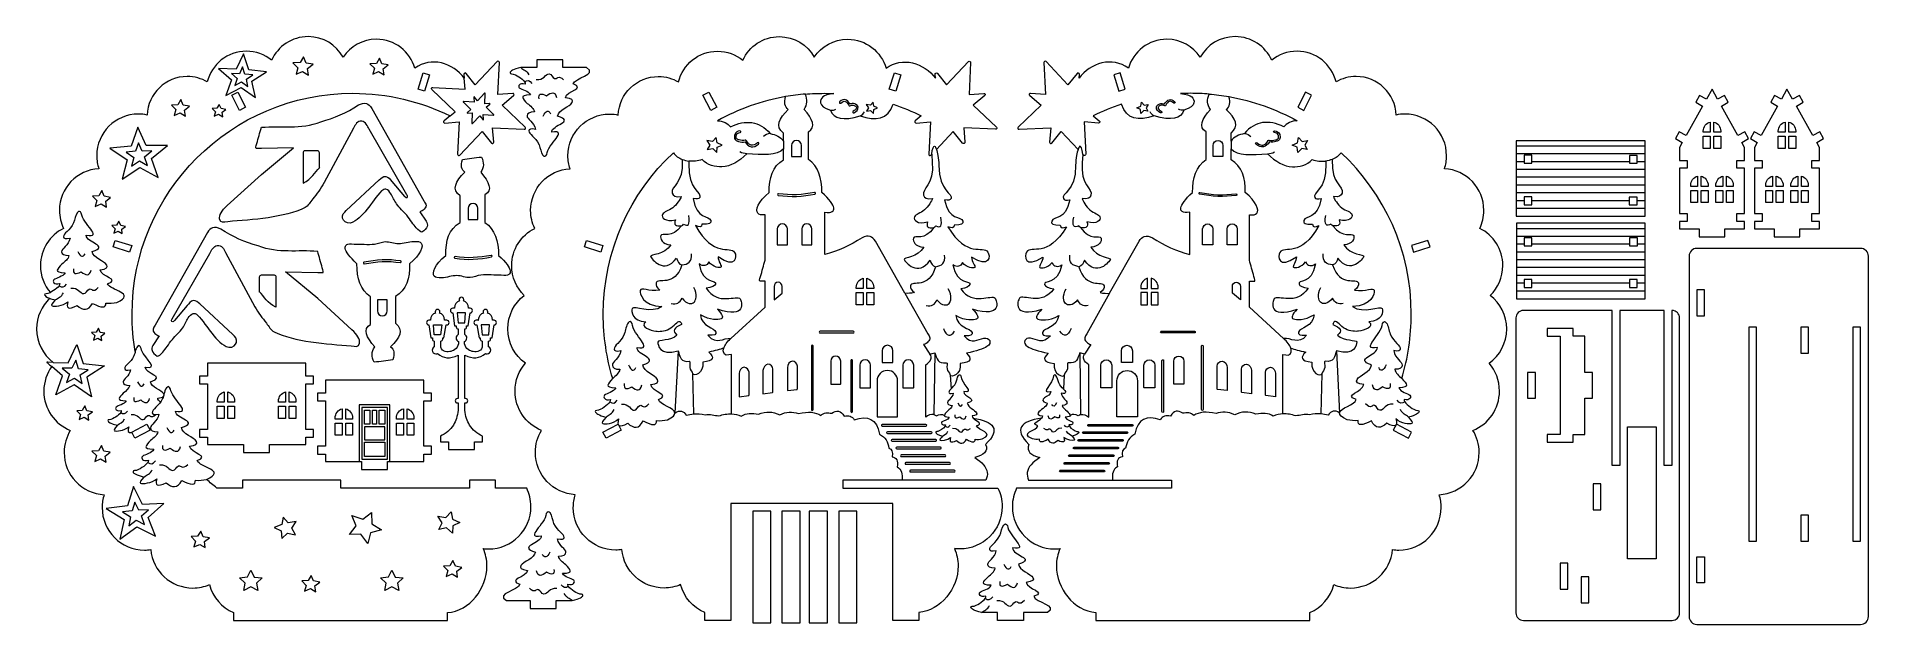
# Model space of a CAD drawing. Header units: centimetres. Extents: x -55.4 to 38.6, y -20 to 10.1.
import ezdxf

# ---------------------------------------------------------------- set-up
doc = ezdxf.new("R2010")
doc.units = ezdxf.units.CM
doc.header["$MEASUREMENT"] = 0
doc.layers.add('layer 1', color=7, linetype='Continuous')

msp = doc.modelspace()

# ---------------------------------------------------------------- linework, layer by layer
at = {"layer": 'layer 1', "color": 250, "lineweight": 9}
for points, knots in [([(-34.32913, -19.4163), (-34.32913, -19.4163), (-34.32913, -19.8163), (-34.32913, -19.8163), (-34.32913, -19.8163), (-34.32913, -19.8163), (-45.31141, -19.8163), (-45.31141, -19.8163), (-45.31141, -19.8163), (-45.31141, -19.8163), (-45.31141, -19.4163), (-45.31141, -19.4163), (-45.31141, -19.4163), (-45.91413, -19.1549), (-46.37528, -18.62855), (-46.54795, -17.98422), (-46.54795, -17.98422), (-46.80851, -18.09459), (-47.09505, -18.15565), (-47.39585, -18.15565), (-47.39585, -18.15565), (-48.52813, -18.15565), (-49.45837, -17.29055), (-49.56163, -16.18526), (-49.56163, -16.18526), (-49.66535, -16.20043), (-49.77147, -16.2083), (-49.87941, -16.2083), (-49.87941, -16.2083), (-51.0808, -16.2083), (-52.05471, -15.23439), (-52.05471, -14.03301), (-52.05471, -14.03301), (-52.05471, -13.80123), (-52.01845, -13.57794), (-51.95133, -13.36846), (-51.95133, -13.36846), (-53.09475, -13.3039), (-54.00205, -12.35625), (-54.00205, -11.19667), (-54.00205, -11.19667), (-54.00205, -10.78309), (-53.88664, -10.39645), (-53.68627, -10.06725), (-53.68627, -10.06725), (-54.48371, -9.74467), (-55.04628, -8.96298), (-55.04628, -8.04989), (-55.04628, -8.04989), (-55.04628, -7.58061), (-54.89767, -7.14602), (-54.64317, -6.79218), (-54.64317, -6.79218), (-54.71439, -6.73198), (-54.78739, -6.67025), (-54.8604, -6.60851), (-54.8604, -6.60851), (-54.91568, -6.56178), (-54.9042, -6.57365), (-54.83465, -6.57506), (-54.83465, -6.57506), (-54.83465, -6.57506), (-54.57012, -6.58038), (-54.57012, -6.58038), (-54.57012, -6.58038), (-55.08657, -6.18225), (-55.41536, -5.56101), (-55.41536, -4.86298), (-55.41536, -4.86298), (-55.41536, -4.24602), (-55.15852, -3.68905), (-54.74709, -3.29275), (-54.74709, -3.29275), (-54.92117, -3.22939), (-54.99531, -3.16963), (-55.00517, -3.11197), (-55.00517, -3.11197), (-55.01953, -3.02825), (-54.87787, -3.08386), (-54.72757, -3.00543), (-54.72757, -3.00543), (-54.72173, -3.00241), (-54.71583, -2.99927), (-54.71033, -2.99634), (-54.71033, -2.99634), (-55.02703, -2.62425), (-55.21781, -2.14199), (-55.21781, -1.61519), (-55.21781, -1.61519), (-55.21781, -0.77786), (-54.73585, -0.0531), (-54.03421, 0.29677), (-54.03421, 0.29677), (-54.16875, 0.57646), (-54.24413, 0.89001), (-54.24413, 1.22114), (-54.24413, 1.22114), (-54.24413, 2.36257), (-53.34852, 3.29478), (-52.22173, 3.35341), (-52.22173, 3.35341), (-52.29161, 3.56453), (-52.32944, 3.79027), (-52.32944, 4.02485), (-52.32944, 4.02485), (-52.32944, 5.2041), (-51.37349, 6.16005), (-50.19427, 6.16005), (-50.19427, 6.16005), (-50.04036, 6.16005), (-49.89025, 6.14375), (-49.74557, 6.11282), (-49.74557, 6.11282), (-49.70365, 7.21077), (-48.80036, 8.08798), (-47.69217, 8.08798), (-47.69217, 8.08798), (-47.31487, 8.08798), (-46.96129, 7.9863), (-46.65741, 7.80885), (-46.65741, 7.80885), (-46.44212, 8.71343), (-45.62877, 9.38621), (-44.65828, 9.38621), (-44.65828, 9.38621), (-44.16483, 9.38621), (-43.71199, 9.21229), (-43.35776, 8.92241), (-43.35776, 8.92241), (-43.03591, 9.63678), (-42.31767, 10.1341), (-41.48327, 10.1341), (-41.48327, 10.1341), (-40.71253, 10.1341), (-40.04091, 9.70982), (-39.68924, 9.08207), (-39.68924, 9.08207), (-39.32088, 9.63441), (-38.69215, 9.99829), (-37.97841, 9.99829), (-37.97841, 9.99829), (-37.04063, 9.99829), (-36.24957, 9.37014), (-36.00305, 8.51165), (-36.00305, 8.51165), (-35.18447, 9.13679), (-34.05309, 8.78231), (-33.47231, 7.99927), (-33.47231, 7.99927), (-33.47231, 7.99927), (-33.48869, 8.19862), (-33.48869, 8.19862), (-33.48869, 8.19862), (-33.49113, 8.22827), (-33.47461, 8.25495), (-33.44699, 8.26599), (-33.44699, 8.26599), (-33.41936, 8.27703), (-33.389, 8.26907), (-33.37033, 8.24591), (-33.37033, 8.24591), (-33.37033, 8.24591), (-32.90463, 7.66782), (-32.90463, 7.66782), (-32.90463, 7.66782), (-32.90463, 7.66782), (-31.78068, 8.85139), (-31.78068, 8.85139), (-31.78068, 8.85139), (-31.76109, 8.87202), (-31.73219, 8.87797), (-31.70604, 8.86675), (-31.70604, 8.86675), (-31.67991, 8.85554), (-31.66431, 8.83049), (-31.66576, 8.80209), (-31.66576, 8.80209), (-31.66576, 8.80209), (-31.74959, 7.16126), (-31.74959, 7.16126), (-31.74959, 7.16126), (-31.74959, 7.16126), (-30.98829, 7.22386), (-30.98829, 7.22386), (-30.98829, 7.22386), (-30.95864, 7.2263), (-30.93196, 7.20978), (-30.92092, 7.18215), (-30.92092, 7.18215), (-30.90988, 7.15453), (-30.91784, 7.12417), (-30.941, 7.1055), (-30.941, 7.1055), (-30.941, 7.1055), (-31.53587, 6.6263), (-31.53587, 6.6263), (-31.53587, 6.6263), (-31.53587, 6.6263), (-30.34448, 5.49493), (-30.34448, 5.49493), (-30.34448, 5.49493), (-30.32385, 5.47534), (-30.31791, 5.44642), (-30.32912, 5.42029), (-30.32912, 5.42029), (-30.34033, 5.39415), (-30.36539, 5.37855), (-30.39379, 5.38001), (-30.39379, 5.38001), (-30.39379, 5.38001), (-32.02388, 5.46329), (-32.02388, 5.46329), (-32.02388, 5.46329), (-32.02388, 5.46329), (-31.96305, 4.72346), (-31.96305, 4.72346), (-31.96305, 4.72346), (-31.96061, 4.69381), (-31.97713, 4.66713), (-32.00476, 4.65609), (-32.00476, 4.65609), (-32.03239, 4.64505), (-32.06275, 4.65301), (-32.08141, 4.67617), (-32.08141, 4.67617), (-32.08141, 4.67617), (-32.55561, 5.26482), (-32.55561, 5.26482), (-32.55561, 5.26482), (-32.55561, 5.26482), (-33.70095, 4.05873), (-33.70095, 4.05873), (-33.70095, 4.05873), (-33.72053, 4.0381), (-33.74944, 4.03215), (-33.77557, 4.04337), (-33.77557, 4.04337), (-33.80172, 4.05458), (-33.81732, 4.07963), (-33.81587, 4.10803), (-33.81587, 4.10803), (-33.81587, 4.10803), (-33.73156, 5.75841), (-33.73156, 5.75841), (-33.73156, 5.75841), (-33.73156, 5.75841), (-34.46345, 5.69822), (-34.46345, 5.69822), (-34.46345, 5.69822), (-34.49311, 5.69578), (-34.51979, 5.7123), (-34.53083, 5.73993), (-34.53083, 5.73993), (-34.54187, 5.76755), (-34.53391, 5.79791), (-34.51075, 5.81658), (-34.51075, 5.81658), (-34.51075, 5.81658), (-34.19817, 6.06837), (-34.19817, 6.06837), (-34.19817, 6.06837), (-35.70387, 6.80942), (-37.39851, 7.22546), (-39.19031, 7.22546), (-39.19031, 7.22546), (-45.44647, 7.22546), (-50.51808, 2.15385), (-50.51808, -4.10231), (-50.51808, -4.10231), (-50.51808, -4.75637), (-50.46263, -5.39749), (-50.35403, -6.01295), (-50.35403, -6.01295), (-50.3286, -5.91738), (-50.30124, -5.83374), (-50.24388, -5.76553), (-50.24388, -5.76553), (-50.10335, -5.59845), (-50.06239, -5.87687), (-50.03195, -5.95235), (-50.03195, -5.95235), (-49.84733, -6.40991), (-49.10077, -6.94547), (-49.84003, -6.82289), (-49.84003, -6.82289), (-49.86077, -7.17783), (-48.72325, -7.30238), (-49.56601, -7.57015), (-49.56601, -7.57015), (-49.53804, -7.86466), (-48.99967, -8.01034), (-48.89657, -8.19739), (-48.89657, -8.19739), (-48.89221, -8.2053), (-48.88852, -8.2131), (-48.88361, -8.21294), (-48.88361, -8.21294), (-48.85141, -8.08722), (-48.82203, -7.97183), (-48.7454, -7.88071), (-48.7454, -7.88071), (-48.60124, -7.70935), (-48.55273, -7.94991), (-48.52483, -8.03822), (-48.52483, -8.03822), (-48.35751, -8.56734), (-47.42089, -9.22247), (-48.28783, -9.07871), (-48.28783, -9.07871), (-48.31135, -9.48087), (-47.02252, -9.62198), (-47.97737, -9.92538), (-47.97737, -9.92538), (-47.94568, -10.25905), (-47.33571, -10.42411), (-47.21889, -10.63605), (-47.21889, -10.63605), (-47.15491, -10.75211), (-47.22192, -10.84415), (-47.56815, -10.88494), (-47.56815, -10.88494), (-47.51405, -11.26125), (-46.4722, -11.36942), (-47.17304, -11.61166), (-47.17304, -11.61166), (-47.08533, -11.97131), (-45.61472, -12.10519), (-46.69823, -12.58479), (-46.69823, -12.58479), (-46.5266, -12.73682), (-46.35031, -12.88373), (-46.16961, -13.02526), (-46.16961, -13.02526), (-46.16961, -13.02526), (-44.84965, -13.02526), (-44.84965, -13.02526), (-44.84965, -13.02526), (-44.84965, -13.02526), (-44.84965, -12.62526), (-44.84965, -12.62526), (-44.84965, -12.62526), (-44.84965, -12.62526), (-39.80765, -12.62526), (-39.80765, -12.62526), (-39.80765, -12.62526), (-39.80765, -12.62526), (-39.80765, -13.02526), (-39.80765, -13.02526), (-39.80765, -13.02526), (-39.80765, -13.02526), (-33.2026, -13.02526), (-33.2026, -13.02526), (-33.2026, -13.02526), (-33.2026, -13.02526), (-33.2026, -12.62526), (-33.2026, -12.62526), (-33.2026, -12.62526), (-33.2026, -12.62526), (-31.86927, -12.62526), (-31.86927, -12.62526), (-31.86927, -12.62526), (-31.86927, -12.62526), (-31.86927, -13.02526), (-31.86927, -13.02526), (-31.86927, -13.02526), (-31.86927, -13.02526), (-30.26955, -13.02526), (-30.26955, -13.02526), (-30.26955, -13.02526), (-30.1296, -13.31262), (-30.05107, -13.63541), (-30.05107, -13.97654), (-30.05107, -13.97654), (-30.05107, -15.17795), (-31.02497, -16.15186), (-32.22639, -16.15186), (-32.22639, -16.15186), (-32.31852, -16.15186), (-32.40932, -16.14611), (-32.49844, -16.13501), (-32.49844, -16.13501), (-32.37661, -16.40655), (-32.30884, -16.70765), (-32.30884, -17.02455), (-32.30884, -17.02455), (-32.30884, -18.17906), (-33.1928, -19.32871), (-34.32913, -19.4163)], [0, 0, 0, 0, 0.01020408, 0.01020408, 0.01020408, 0.01020408, 0.02040816, 0.02040816, 0.02040816, 0.02040816, 0.03061224, 0.03061224, 0.03061224, 0.03061224, 0.04081633, 0.04081633, 0.04081633, 0.04081633, 0.05102041, 0.05102041, 0.05102041, 0.05102041, 0.06122449, 0.06122449, 0.06122449, 0.06122449, 0.07142857, 0.07142857, 0.07142857, 0.07142857, 0.08163265, 0.08163265, 0.08163265, 0.08163265, 0.09183673, 0.09183673, 0.09183673, 0.09183673, 0.10204082, 0.10204082, 0.10204082, 0.10204082, 0.1122449, 0.1122449, 0.1122449, 0.1122449, 0.12244898, 0.12244898, 0.12244898, 0.12244898, 0.13265306, 0.13265306, 0.13265306, 0.13265306, 0.14285714, 0.14285714, 0.14285714, 0.14285714, 0.15306122, 0.15306122, 0.15306122, 0.15306122, 0.16326531, 0.16326531, 0.16326531, 0.16326531, 0.17346939, 0.17346939, 0.17346939, 0.17346939, 0.18367347, 0.18367347, 0.18367347, 0.18367347, 0.19387755, 0.19387755, 0.19387755, 0.19387755, 0.20408163, 0.20408163, 0.20408163, 0.20408163, 0.21428571, 0.21428571, 0.21428571, 0.21428571, 0.2244898, 0.2244898, 0.2244898, 0.2244898, 0.23469388, 0.23469388, 0.23469388, 0.23469388, 0.24489796, 0.24489796, 0.24489796, 0.24489796, 0.25510204, 0.25510204, 0.25510204, 0.25510204, 0.26530612, 0.26530612, 0.26530612, 0.26530612, 0.2755102, 0.2755102, 0.2755102, 0.2755102, 0.28571429, 0.28571429, 0.28571429, 0.28571429, 0.29591837, 0.29591837, 0.29591837, 0.29591837, 0.30612245, 0.30612245, 0.30612245, 0.30612245, 0.31632653, 0.31632653, 0.31632653, 0.31632653, 0.32653061, 0.32653061, 0.32653061, 0.32653061, 0.33673469, 0.33673469, 0.33673469, 0.33673469, 0.34693878, 0.34693878, 0.34693878, 0.34693878, 0.35714286, 0.35714286, 0.35714286, 0.35714286, 0.36734694, 0.36734694, 0.36734694, 0.36734694, 0.37755102, 0.37755102, 0.37755102, 0.37755102, 0.3877551, 0.3877551, 0.3877551, 0.3877551, 0.39795918, 0.39795918, 0.39795918, 0.39795918, 0.40816327, 0.40816327, 0.40816327, 0.40816327, 0.41836735, 0.41836735, 0.41836735, 0.41836735, 0.42857143, 0.42857143, 0.42857143, 0.42857143, 0.43877551, 0.43877551, 0.43877551, 0.43877551, 0.44897959, 0.44897959, 0.44897959, 0.44897959, 0.45918367, 0.45918367, 0.45918367, 0.45918367, 0.46938776, 0.46938776, 0.46938776, 0.46938776, 0.47959184, 0.47959184, 0.47959184, 0.47959184, 0.48979592, 0.48979592, 0.48979592, 0.48979592, 0.5, 0.5, 0.5, 0.5, 0.51020408, 0.51020408, 0.51020408, 0.51020408, 0.52040816, 0.52040816, 0.52040816, 0.52040816, 0.53061224, 0.53061224, 0.53061224, 0.53061224, 0.54081633, 0.54081633, 0.54081633, 0.54081633, 0.55102041, 0.55102041, 0.55102041, 0.55102041, 0.56122449, 0.56122449, 0.56122449, 0.56122449, 0.57142857, 0.57142857, 0.57142857, 0.57142857, 0.58163265, 0.58163265, 0.58163265, 0.58163265, 0.59183673, 0.59183673, 0.59183673, 0.59183673, 0.60204082, 0.60204082, 0.60204082, 0.60204082, 0.6122449, 0.6122449, 0.6122449, 0.6122449, 0.62244898, 0.62244898, 0.62244898, 0.62244898, 0.63265306, 0.63265306, 0.63265306, 0.63265306, 0.64285714, 0.64285714, 0.64285714, 0.64285714, 0.65306122, 0.65306122, 0.65306122, 0.65306122, 0.66326531, 0.66326531, 0.66326531, 0.66326531, 0.67346939, 0.67346939, 0.67346939, 0.67346939, 0.68367347, 0.68367347, 0.68367347, 0.68367347, 0.69387755, 0.69387755, 0.69387755, 0.69387755, 0.70408163, 0.70408163, 0.70408163, 0.70408163, 0.71428571, 0.71428571, 0.71428571, 0.71428571, 0.7244898, 0.7244898, 0.7244898, 0.7244898, 0.73469388, 0.73469388, 0.73469388, 0.73469388, 0.74489796, 0.74489796, 0.74489796, 0.74489796, 0.75510204, 0.75510204, 0.75510204, 0.75510204, 0.76530612, 0.76530612, 0.76530612, 0.76530612, 0.7755102, 0.7755102, 0.7755102, 0.7755102, 0.78571429, 0.78571429, 0.78571429, 0.78571429, 0.79591837, 0.79591837, 0.79591837, 0.79591837, 0.80612245, 0.80612245, 0.80612245, 0.80612245, 0.81632653, 0.81632653, 0.81632653, 0.81632653, 0.82653061, 0.82653061, 0.82653061, 0.82653061, 0.83673469, 0.83673469, 0.83673469, 0.83673469, 0.84693878, 0.84693878, 0.84693878, 0.84693878, 0.85714286, 0.85714286, 0.85714286, 0.85714286, 0.86734694, 0.86734694, 0.86734694, 0.86734694, 0.87755102, 0.87755102, 0.87755102, 0.87755102, 0.8877551, 0.8877551, 0.8877551, 0.8877551, 0.89795918, 0.89795918, 0.89795918, 0.89795918, 0.90816327, 0.90816327, 0.90816327, 0.90816327, 0.91836735, 0.91836735, 0.91836735, 0.91836735, 0.92857143, 0.92857143, 0.92857143, 0.92857143, 0.93877551, 0.93877551, 0.93877551, 0.93877551, 0.94897959, 0.94897959, 0.94897959, 0.94897959, 0.95918367, 0.95918367, 0.95918367, 0.95918367, 0.96938776, 0.96938776, 0.96938776, 0.96938776, 0.97959184, 0.97959184, 0.97959184, 0.97959184, 1, 1, 1, 1]), ([(-6.70839, -12.62526), (-6.64272, -12.48605), (-6.62033, -12.35282), (-6.63773, -12.2251), (-6.63773, -12.2251), (-6.67549, -11.94799), (-6.90063, -11.69682), (-7.27756, -11.4667), (-7.27756, -11.4667), (-6.8308, -11.33782), (-6.56469, -11.14201), (-6.72016, -10.79005), (-6.72016, -10.79005), (-5.91628, -9.99783), (-6.30232, -9.60709), (-7.36299, -9.44139), (-7.36299, -9.44139), (-7.39331, -9.4061), (-7.41308, -9.36961), (-7.41735, -9.32911), (-7.41735, -9.32911), (-7.19683, -9.30829), (-7.15256, -9.2467), (-7.19097, -9.16602), (-7.19097, -9.16602), (-7.26109, -9.0187), (-7.64511, -8.89337), (-7.65891, -8.66453), (-7.65891, -8.66453), (-7.04715, -8.47651), (-7.86245, -8.35373), (-7.83992, -8.07917), (-7.83992, -8.07917), (-7.24877, -8.20442), (-7.97445, -7.64985), (-7.98357, -7.27767), (-7.98357, -7.27767), (-8.02311, -7.20265), (-8.06461, -7.19862), (-8.10765, -7.25054), (-8.10765, -7.25054), (-8.19004, -7.34993), (-8.19339, -7.49634), (-8.24956, -7.62033), (-8.24956, -7.62033), (-8.31759, -7.77046), (-8.41292, -7.86351), (-8.49169, -7.94138), (-8.49169, -7.94138), (-8.49169, -7.94138), (-8.53856, -7.22746), (-8.53856, -7.22746), (-8.53856, -7.22746), (-8.48323, -7.38221), (-7.95867, -7.21385), (-8.02328, -6.63114), (-8.02328, -6.63114), (-7.43583, -6.57506), (-7.42176, -6.37946), (-7.70928, -6.11049), (-7.70928, -6.11049), (-7.17724, -6.00151), (-6.83289, -5.88622), (-6.65204, -5.76879), (-6.65204, -5.76879), (-6.35811, -5.57798), (-6.5202, -5.28663), (-6.81051, -5.34137), (-6.81051, -5.34137), (-7.13321, -5.40218), (-7.42581, -5.65899), (-7.82532, -5.22021), (-7.82532, -5.22021), (-7.47177, -5.22725), (-7.37852, -5.15617), (-7.4184, -5.04514), (-7.4184, -5.04514), (-7.501, -4.81518), (-8.16929, -4.80245), (-8.25021, -4.18001), (-8.25021, -4.18001), (-7.73176, -4.46699), (-7.32629, -4.41158), (-7.18345, -4.35427), (-7.18345, -4.35427), (-7.04612, -4.29919), (-7.10963, -4.13517), (-7.38609, -3.85565), (-7.38609, -3.85565), (-5.83911, -4.33149), (-6.14637, -3.40477), (-6.23665, -3.28589), (-6.23665, -3.28589), (-6.40943, -3.05837), (-7.36461, -3.71682), (-7.99483, -2.80771), (-7.99483, -2.80771), (-7.70487, -2.76261), (-7.56593, -2.68427), (-7.5294, -2.58341), (-7.5294, -2.58341), (-7.43879, -2.33326), (-8.18588, -2.66057), (-8.40512, -1.58053), (-8.40512, -1.58053), (-8.18383, -1.70777), (-8.01359, -1.68061), (-7.90813, -1.45754), (-7.90813, -1.45754), (-7.66913, -1.73158), (-7.3526, -1.76338), (-7.27857, -1.70498), (-7.27857, -1.70498), (-7.21353, -1.65366), (-7.44007, -1.41302), (-7.44129, -1.17978), (-7.44129, -1.17978), (-6.48436, -1.80734), (-6.47785, -1.09457), (-6.60307, -0.91599), (-6.60307, -0.91599), (-6.85891, -0.55114), (-7.66833, -1.26353), (-8.65769, 0.38357), (-8.65769, 0.38357), (-8.46667, 0.30131), (-8.33561, 0.29774), (-8.33212, 0.46153), (-8.33212, 0.46153), (-7.95028, 0.45019), (-7.84785, 0.53603), (-7.89003, 0.67217), (-7.89003, 0.67217), (-7.97905, 0.95937), (-8.61272, 0.66045), (-8.82275, 1.76534), (-8.82275, 1.76534), (-8.63232, 1.71681), (-8.53312, 1.74373), (-8.49565, 1.82171), (-8.49565, 1.82171), (-8.35933, 2.10554), (-9.12184, 2.16454), (-9.11763, 3.52602), (-9.11763, 3.52602), (-9.13327, 3.92774), (-9.18893, 4.1949), (-9.24376, 4.35059), (-9.24376, 4.35059), (-9.24376, 4.35059), (-8.37763, 5.26482), (-8.37763, 5.26482), (-8.37763, 5.26482), (-8.37763, 5.26482), (-7.90343, 4.67617), (-7.90343, 4.67617), (-7.90343, 4.67617), (-7.88476, 4.65301), (-7.8544, 4.64505), (-7.82677, 4.65609), (-7.82677, 4.65609), (-7.79915, 4.66713), (-7.78263, 4.69381), (-7.78507, 4.72346), (-7.78507, 4.72346), (-7.78507, 4.72346), (-7.84589, 5.46329), (-7.84589, 5.46329), (-7.84589, 5.46329), (-7.84589, 5.46329), (-6.2158, 5.38001), (-6.2158, 5.38001), (-6.2158, 5.38001), (-6.1874, 5.37855), (-6.16235, 5.39415), (-6.15113, 5.42029), (-6.15113, 5.42029), (-6.13992, 5.44642), (-6.14587, 5.47534), (-6.16649, 5.49493), (-6.16649, 5.49493), (-6.16649, 5.49493), (-7.35788, 6.6263), (-7.35788, 6.6263), (-7.35788, 6.6263), (-7.35788, 6.6263), (-6.76301, 7.1055), (-6.76301, 7.1055), (-6.76301, 7.1055), (-6.73985, 7.12417), (-6.73189, 7.15453), (-6.74293, 7.18215), (-6.74293, 7.18215), (-6.75397, 7.20978), (-6.78065, 7.2263), (-6.81031, 7.22386), (-6.81031, 7.22386), (-6.81031, 7.22386), (-7.5716, 7.16126), (-7.5716, 7.16126), (-7.5716, 7.16126), (-7.5716, 7.16126), (-7.48777, 8.80209), (-7.48777, 8.80209), (-7.48777, 8.80209), (-7.48632, 8.83049), (-7.50192, 8.85554), (-7.52805, 8.86675), (-7.52805, 8.86675), (-7.5542, 8.87797), (-7.58311, 8.87202), (-7.60269, 8.85139), (-7.60269, 8.85139), (-7.60269, 8.85139), (-8.72664, 7.66782), (-8.72664, 7.66782), (-8.72664, 7.66782), (-8.72664, 7.66782), (-9.19235, 8.24591), (-9.19235, 8.24591), (-9.19235, 8.24591), (-9.21101, 8.26907), (-9.24137, 8.27703), (-9.269, 8.26599), (-9.269, 8.26599), (-9.29663, 8.25495), (-9.31315, 8.22827), (-9.31071, 8.19862), (-9.31071, 8.19862), (-9.31071, 8.19862), (-9.29487, 8.00606), (-9.29487, 8.00606), (-9.29487, 8.00606), (-9.87511, 8.78231), (-11.00648, 9.13679), (-11.82507, 8.51165), (-11.82507, 8.51165), (-12.07159, 9.37014), (-12.86264, 9.99829), (-13.80043, 9.99829), (-13.80043, 9.99829), (-14.51416, 9.99829), (-15.14289, 9.63441), (-15.51125, 9.08207), (-15.51125, 9.08207), (-15.86292, 9.70982), (-16.53455, 10.1341), (-17.30528, 10.1341), (-17.30528, 10.1341), (-18.13968, 10.1341), (-18.85792, 9.63678), (-19.17977, 8.92241), (-19.17977, 8.92241), (-19.534, 9.21229), (-19.98684, 9.38621), (-20.48029, 9.38621), (-20.48029, 9.38621), (-21.45079, 9.38621), (-22.26413, 8.71343), (-22.47943, 7.80885), (-22.47943, 7.80885), (-22.78331, 7.9863), (-23.13688, 8.08798), (-23.51419, 8.08798), (-23.51419, 8.08798), (-24.62237, 8.08798), (-25.52567, 7.21077), (-25.56759, 6.11282), (-25.56759, 6.11282), (-25.71227, 6.14375), (-25.86237, 6.16005), (-26.01628, 6.16005), (-26.01628, 6.16005), (-27.19551, 6.16005), (-28.15145, 5.2041), (-28.15145, 4.02485), (-28.15145, 4.02485), (-28.15145, 3.79027), (-28.11363, 3.56453), (-28.04375, 3.35341), (-28.04375, 3.35341), (-29.17053, 3.29478), (-30.06615, 2.36257), (-30.06615, 1.22114), (-30.06615, 1.22114), (-30.06615, 0.89001), (-29.99076, 0.57646), (-29.85623, 0.29677), (-29.85623, 0.29677), (-30.55787, -0.0531), (-31.03983, -0.77786), (-31.03983, -1.61519), (-31.03983, -1.61519), (-31.03983, -2.2145), (-30.79291, -2.75615), (-30.39527, -3.14394), (-30.39527, -3.14394), (-30.90765, -3.5419), (-31.23737, -4.16393), (-31.23737, -4.86298), (-31.23737, -4.86298), (-31.23737, -5.58806), (-30.88261, -6.2303), (-30.33721, -6.62555), (-30.33721, -6.62555), (-30.66807, -7.00715), (-30.86829, -7.50514), (-30.86829, -8.04989), (-30.86829, -8.04989), (-30.86829, -8.96298), (-30.30572, -9.74467), (-29.50828, -10.06725), (-29.50828, -10.06725), (-29.70865, -10.39645), (-29.82407, -10.78309), (-29.82407, -11.19667), (-29.82407, -11.19667), (-29.82407, -12.35625), (-28.91676, -13.3039), (-27.77335, -13.36846), (-27.77335, -13.36846), (-27.84047, -13.57794), (-27.87672, -13.80123), (-27.87672, -14.03301), (-27.87672, -14.03301), (-27.87672, -15.23439), (-26.90281, -16.2083), (-25.70143, -16.2083), (-25.70143, -16.2083), (-25.59348, -16.2083), (-25.48736, -16.20043), (-25.38364, -16.18526), (-25.38364, -16.18526), (-25.28039, -17.29055), (-24.35015, -18.15565), (-23.21787, -18.15565), (-23.21787, -18.15565), (-22.91707, -18.15565), (-22.63052, -18.09459), (-22.36996, -17.98422), (-22.36996, -17.98422), (-22.19729, -18.62855), (-21.73615, -19.1549), (-21.13343, -19.4163), (-21.13343, -19.4163), (-21.13343, -19.4163), (-21.13343, -19.8163), (-21.13343, -19.8163), (-21.13343, -19.8163), (-21.13343, -19.8163), (-19.80009, -19.8163), (-19.80009, -19.8163), (-19.80009, -19.8163), (-19.80009, -19.8163), (-19.80009, -19.4163), (-19.80009, -19.4163), (-19.80009, -19.4163), (-19.80009, -19.4163), (-19.80009, -13.82526), (-19.80009, -13.82526), (-19.80009, -13.82526), (-19.80009, -13.82526), (-11.48448, -13.82526), (-11.48448, -13.82526), (-11.48448, -13.82526), (-11.48448, -13.82526), (-11.48448, -19.4163), (-11.48448, -19.4163), (-11.48448, -19.4163), (-11.48448, -19.4163), (-11.48448, -19.8163), (-11.48448, -19.8163), (-11.48448, -19.8163), (-11.48448, -19.8163), (-10.15115, -19.8163), (-10.15115, -19.8163), (-10.15115, -19.8163), (-10.15115, -19.8163), (-10.15115, -19.4163), (-10.15115, -19.4163), (-10.15115, -19.4163), (-9.02091, -19.3211), (-8.13085, -18.17469), (-8.13085, -17.02455), (-8.13085, -17.02455), (-8.13085, -16.70765), (-8.19863, -16.40655), (-8.32045, -16.13501), (-8.32045, -16.13501), (-8.23133, -16.14611), (-8.14053, -16.15186), (-8.0484, -16.15186), (-8.0484, -16.15186), (-6.84699, -16.15186), (-5.87308, -15.17795), (-5.87308, -13.97654), (-5.87308, -13.97654), (-5.87308, -13.63541), (-5.95161, -13.31262), (-6.09156, -13.02526), (-6.09156, -13.02526), (-6.09156, -13.02526), (-14.04159, -13.02526), (-14.04159, -13.02526), (-14.04159, -13.02526), (-14.04159, -13.02526), (-14.04159, -12.62526), (-14.04159, -12.62526), (-14.04159, -12.62526), (-14.04159, -12.62526), (-6.70839, -12.62526), (-6.70839, -12.62526)], [0, 0, 0, 0, 0.00961538, 0.00961538, 0.00961538, 0.00961538, 0.01923077, 0.01923077, 0.01923077, 0.01923077, 0.02884615, 0.02884615, 0.02884615, 0.02884615, 0.03846154, 0.03846154, 0.03846154, 0.03846154, 0.04807692, 0.04807692, 0.04807692, 0.04807692, 0.05769231, 0.05769231, 0.05769231, 0.05769231, 0.06730769, 0.06730769, 0.06730769, 0.06730769, 0.07692308, 0.07692308, 0.07692308, 0.07692308, 0.08653846, 0.08653846, 0.08653846, 0.08653846, 0.09615385, 0.09615385, 0.09615385, 0.09615385, 0.10576923, 0.10576923, 0.10576923, 0.10576923, 0.11538462, 0.11538462, 0.11538462, 0.11538462, 0.125, 0.125, 0.125, 0.125, 0.13461538, 0.13461538, 0.13461538, 0.13461538, 0.14423077, 0.14423077, 0.14423077, 0.14423077, 0.15384615, 0.15384615, 0.15384615, 0.15384615, 0.16346154, 0.16346154, 0.16346154, 0.16346154, 0.17307692, 0.17307692, 0.17307692, 0.17307692, 0.18269231, 0.18269231, 0.18269231, 0.18269231, 0.19230769, 0.19230769, 0.19230769, 0.19230769, 0.20192308, 0.20192308, 0.20192308, 0.20192308, 0.21153846, 0.21153846, 0.21153846, 0.21153846, 0.22115385, 0.22115385, 0.22115385, 0.22115385, 0.23076923, 0.23076923, 0.23076923, 0.23076923, 0.24038462, 0.24038462, 0.24038462, 0.24038462, 0.25, 0.25, 0.25, 0.25, 0.25961538, 0.25961538, 0.25961538, 0.25961538, 0.26923077, 0.26923077, 0.26923077, 0.26923077, 0.27884615, 0.27884615, 0.27884615, 0.27884615, 0.28846154, 0.28846154, 0.28846154, 0.28846154, 0.29807692, 0.29807692, 0.29807692, 0.29807692, 0.30769231, 0.30769231, 0.30769231, 0.30769231, 0.31730769, 0.31730769, 0.31730769, 0.31730769, 0.32692308, 0.32692308, 0.32692308, 0.32692308, 0.33653846, 0.33653846, 0.33653846, 0.33653846, 0.34615385, 0.34615385, 0.34615385, 0.34615385, 0.35576923, 0.35576923, 0.35576923, 0.35576923, 0.36538462, 0.36538462, 0.36538462, 0.36538462, 0.375, 0.375, 0.375, 0.375, 0.38461538, 0.38461538, 0.38461538, 0.38461538, 0.39423077, 0.39423077, 0.39423077, 0.39423077, 0.40384615, 0.40384615, 0.40384615, 0.40384615, 0.41346154, 0.41346154, 0.41346154, 0.41346154, 0.42307692, 0.42307692, 0.42307692, 0.42307692, 0.43269231, 0.43269231, 0.43269231, 0.43269231, 0.44230769, 0.44230769, 0.44230769, 0.44230769, 0.45192308, 0.45192308, 0.45192308, 0.45192308, 0.46153846, 0.46153846, 0.46153846, 0.46153846, 0.47115385, 0.47115385, 0.47115385, 0.47115385, 0.48076923, 0.48076923, 0.48076923, 0.48076923, 0.49038462, 0.49038462, 0.49038462, 0.49038462, 0.5, 0.5, 0.5, 0.5, 0.50961538, 0.50961538, 0.50961538, 0.50961538, 0.51923077, 0.51923077, 0.51923077, 0.51923077, 0.52884615, 0.52884615, 0.52884615, 0.52884615, 0.53846154, 0.53846154, 0.53846154, 0.53846154, 0.54807692, 0.54807692, 0.54807692, 0.54807692, 0.55769231, 0.55769231, 0.55769231, 0.55769231, 0.56730769, 0.56730769, 0.56730769, 0.56730769, 0.57692308, 0.57692308, 0.57692308, 0.57692308, 0.58653846, 0.58653846, 0.58653846, 0.58653846, 0.59615385, 0.59615385, 0.59615385, 0.59615385, 0.60576923, 0.60576923, 0.60576923, 0.60576923, 0.61538462, 0.61538462, 0.61538462, 0.61538462, 0.625, 0.625, 0.625, 0.625, 0.63461538, 0.63461538, 0.63461538, 0.63461538, 0.64423077, 0.64423077, 0.64423077, 0.64423077, 0.65384615, 0.65384615, 0.65384615, 0.65384615, 0.66346154, 0.66346154, 0.66346154, 0.66346154, 0.67307692, 0.67307692, 0.67307692, 0.67307692, 0.68269231, 0.68269231, 0.68269231, 0.68269231, 0.69230769, 0.69230769, 0.69230769, 0.69230769, 0.70192308, 0.70192308, 0.70192308, 0.70192308, 0.71153846, 0.71153846, 0.71153846, 0.71153846, 0.72115385, 0.72115385, 0.72115385, 0.72115385, 0.73076923, 0.73076923, 0.73076923, 0.73076923, 0.74038462, 0.74038462, 0.74038462, 0.74038462, 0.75, 0.75, 0.75, 0.75, 0.75961538, 0.75961538, 0.75961538, 0.75961538, 0.76923077, 0.76923077, 0.76923077, 0.76923077, 0.77884615, 0.77884615, 0.77884615, 0.77884615, 0.78846154, 0.78846154, 0.78846154, 0.78846154, 0.79807692, 0.79807692, 0.79807692, 0.79807692, 0.80769231, 0.80769231, 0.80769231, 0.80769231, 0.81730769, 0.81730769, 0.81730769, 0.81730769, 0.82692308, 0.82692308, 0.82692308, 0.82692308, 0.83653846, 0.83653846, 0.83653846, 0.83653846, 0.84615385, 0.84615385, 0.84615385, 0.84615385, 0.85576923, 0.85576923, 0.85576923, 0.85576923, 0.86538462, 0.86538462, 0.86538462, 0.86538462, 0.875, 0.875, 0.875, 0.875, 0.88461538, 0.88461538, 0.88461538, 0.88461538, 0.89423077, 0.89423077, 0.89423077, 0.89423077, 0.90384615, 0.90384615, 0.90384615, 0.90384615, 0.91346154, 0.91346154, 0.91346154, 0.91346154, 0.92307692, 0.92307692, 0.92307692, 0.92307692, 0.93269231, 0.93269231, 0.93269231, 0.93269231, 0.94230769, 0.94230769, 0.94230769, 0.94230769, 0.95192308, 0.95192308, 0.95192308, 0.95192308, 0.96153846, 0.96153846, 0.96153846, 0.96153846, 0.97115385, 0.97115385, 0.97115385, 0.97115385, 0.98076923, 0.98076923, 0.98076923, 0.98076923, 1, 1, 1, 1]), ([(-4.51168, -12.62526), (-4.57735, -12.48605), (-4.59973, -12.35282), (-4.58233, -12.2251), (-4.58233, -12.2251), (-4.54457, -11.94799), (-4.31944, -11.69682), (-3.94251, -11.4667), (-3.94251, -11.4667), (-4.38927, -11.33782), (-4.65537, -11.14201), (-4.49991, -10.79005), (-4.49991, -10.79005), (-5.30379, -9.99783), (-4.91775, -9.60709), (-3.85708, -9.44139), (-3.85708, -9.44139), (-3.82676, -9.4061), (-3.80699, -9.36961), (-3.80272, -9.32911), (-3.80272, -9.32911), (-4.02324, -9.30829), (-4.06751, -9.2467), (-4.02909, -9.16602), (-4.02909, -9.16602), (-3.95897, -9.0187), (-3.57496, -8.89337), (-3.56116, -8.66453), (-3.56116, -8.66453), (-4.17292, -8.47651), (-3.35761, -8.35373), (-3.38015, -8.07917), (-3.38015, -8.07917), (-3.97129, -8.20442), (-3.24561, -7.64985), (-3.23649, -7.27767), (-3.23649, -7.27767), (-3.19696, -7.20265), (-3.15545, -7.19862), (-3.11241, -7.25054), (-3.11241, -7.25054), (-3.03003, -7.34993), (-3.02668, -7.49634), (-2.97051, -7.62033), (-2.97051, -7.62033), (-2.90248, -7.77046), (-2.80715, -7.86351), (-2.72837, -7.94138), (-2.72837, -7.94138), (-2.72837, -7.94138), (-2.68151, -7.22746), (-2.68151, -7.22746), (-2.68151, -7.22746), (-2.73684, -7.38221), (-3.2614, -7.21385), (-3.19679, -6.63114), (-3.19679, -6.63114), (-3.78424, -6.57506), (-3.79831, -6.37946), (-3.51079, -6.11049), (-3.51079, -6.11049), (-4.04283, -6.00151), (-4.38717, -5.88622), (-4.56803, -5.76879), (-4.56803, -5.76879), (-4.86196, -5.57798), (-4.69987, -5.28663), (-4.40956, -5.34137), (-4.40956, -5.34137), (-4.08685, -5.40218), (-3.79425, -5.65899), (-3.39475, -5.22021), (-3.39475, -5.22021), (-3.74829, -5.22725), (-3.84155, -5.15617), (-3.80167, -5.04514), (-3.80167, -5.04514), (-3.71907, -4.81518), (-3.05077, -4.80245), (-2.96985, -4.18001), (-2.96985, -4.18001), (-3.48831, -4.46699), (-3.89377, -4.41158), (-4.03661, -4.35427), (-4.03661, -4.35427), (-4.17395, -4.29919), (-4.11044, -4.13517), (-3.83397, -3.85565), (-3.83397, -3.85565), (-5.38096, -4.33149), (-5.07369, -3.40477), (-4.98341, -3.28589), (-4.98341, -3.28589), (-4.81064, -3.05837), (-3.85545, -3.71682), (-3.22524, -2.80771), (-3.22524, -2.80771), (-3.5152, -2.76261), (-3.65413, -2.68427), (-3.69067, -2.58341), (-3.69067, -2.58341), (-3.78128, -2.33326), (-3.03419, -2.66057), (-2.81495, -1.58053), (-2.81495, -1.58053), (-3.03624, -1.70777), (-3.20648, -1.68061), (-3.31193, -1.45754), (-3.31193, -1.45754), (-3.55093, -1.73158), (-3.86747, -1.76338), (-3.94149, -1.70498), (-3.94149, -1.70498), (-4.00653, -1.65366), (-3.78, -1.41302), (-3.77877, -1.17978), (-3.77877, -1.17978), (-4.73571, -1.80734), (-4.74221, -1.09457), (-4.617, -0.91599), (-4.617, -0.91599), (-4.36116, -0.55114), (-3.55173, -1.26353), (-2.56237, 0.38357), (-2.56237, 0.38357), (-2.7534, 0.30131), (-2.88445, 0.29774), (-2.88795, 0.46153), (-2.88795, 0.46153), (-3.26979, 0.45019), (-3.37221, 0.53603), (-3.33004, 0.67217), (-3.33004, 0.67217), (-3.24101, 0.95937), (-2.60735, 0.66045), (-2.39732, 1.76534), (-2.39732, 1.76534), (-2.58775, 1.71681), (-2.68695, 1.74373), (-2.72441, 1.82171), (-2.72441, 1.82171), (-2.86073, 2.10554), (-2.09823, 2.16454), (-2.10244, 3.52602), (-2.10244, 3.52602), (-2.0868, 3.92774), (-2.03113, 4.1949), (-1.97631, 4.35059), (-1.97631, 4.35059), (-1.97631, 4.35059), (-2.84244, 5.26482), (-2.84244, 5.26482), (-2.84244, 5.26482), (-2.84244, 5.26482), (-3.31664, 4.67617), (-3.31664, 4.67617), (-3.31664, 4.67617), (-3.33531, 4.65301), (-3.36567, 4.64505), (-3.39329, 4.65609), (-3.39329, 4.65609), (-3.42092, 4.66713), (-3.43744, 4.69381), (-3.435, 4.72346), (-3.435, 4.72346), (-3.435, 4.72346), (-3.37417, 5.46329), (-3.37417, 5.46329), (-3.37417, 5.46329), (-3.37417, 5.46329), (-5.00427, 5.38001), (-5.00427, 5.38001), (-5.00427, 5.38001), (-5.03267, 5.37855), (-5.05772, 5.39415), (-5.06893, 5.42029), (-5.06893, 5.42029), (-5.08015, 5.44642), (-5.0742, 5.47534), (-5.05357, 5.49493), (-5.05357, 5.49493), (-5.05357, 5.49493), (-3.86219, 6.6263), (-3.86219, 6.6263), (-3.86219, 6.6263), (-3.86219, 6.6263), (-4.45705, 7.1055), (-4.45705, 7.1055), (-4.45705, 7.1055), (-4.48021, 7.12417), (-4.48817, 7.15453), (-4.47713, 7.18215), (-4.47713, 7.18215), (-4.46609, 7.20978), (-4.43941, 7.2263), (-4.40976, 7.22386), (-4.40976, 7.22386), (-4.40976, 7.22386), (-3.64847, 7.16126), (-3.64847, 7.16126), (-3.64847, 7.16126), (-3.64847, 7.16126), (-3.73229, 8.80209), (-3.73229, 8.80209), (-3.73229, 8.80209), (-3.73375, 8.83049), (-3.71815, 8.85554), (-3.69201, 8.86675), (-3.69201, 8.86675), (-3.66587, 8.87797), (-3.63696, 8.87202), (-3.61737, 8.85139), (-3.61737, 8.85139), (-3.61737, 8.85139), (-2.49343, 7.66782), (-2.49343, 7.66782), (-2.49343, 7.66782), (-2.49343, 7.66782), (-2.02772, 8.24591), (-2.02772, 8.24591), (-2.02772, 8.24591), (-2.00905, 8.26907), (-1.97869, 8.27703), (-1.95107, 8.26599), (-1.95107, 8.26599), (-1.92344, 8.25495), (-1.90692, 8.22827), (-1.90936, 8.19862), (-1.90936, 8.19862), (-1.90936, 8.19862), (-1.9252, 8.00606), (-1.9252, 8.00606), (-1.9252, 8.00606), (-1.34496, 8.78231), (-0.21359, 9.13679), (0.605, 8.51165), (0.605, 8.51165), (0.85152, 9.37014), (1.64257, 9.99829), (2.58036, 9.99829), (2.58036, 9.99829), (3.29409, 9.99829), (3.92283, 9.63441), (4.29119, 9.08207), (4.29119, 9.08207), (4.64285, 9.70982), (5.31448, 10.1341), (6.08521, 10.1341), (6.08521, 10.1341), (6.91961, 10.1341), (7.63785, 9.63678), (7.95971, 8.92241), (7.95971, 8.92241), (8.31393, 9.21229), (8.76677, 9.38621), (9.26023, 9.38621), (9.26023, 9.38621), (10.23072, 9.38621), (11.04407, 8.71343), (11.25936, 7.80885), (11.25936, 7.80885), (11.56324, 7.9863), (11.91681, 8.08798), (12.29412, 8.08798), (12.29412, 8.08798), (13.40231, 8.08798), (14.3056, 7.21077), (14.34752, 6.11282), (14.34752, 6.11282), (14.4922, 6.14375), (14.64231, 6.16005), (14.79621, 6.16005), (14.79621, 6.16005), (15.97544, 6.16005), (16.93139, 5.2041), (16.93139, 4.02485), (16.93139, 4.02485), (16.93139, 3.79027), (16.89356, 3.56453), (16.82368, 3.35341), (16.82368, 3.35341), (17.95047, 3.29478), (18.84608, 2.36257), (18.84608, 1.22114), (18.84608, 1.22114), (18.84608, 0.89001), (18.77069, 0.57646), (18.63616, 0.29677), (18.63616, 0.29677), (19.3378, -0.0531), (19.81976, -0.77786), (19.81976, -1.61519), (19.81976, -1.61519), (19.81976, -2.2145), (19.57284, -2.75615), (19.1752, -3.14394), (19.1752, -3.14394), (19.68759, -3.5419), (20.01731, -4.16393), (20.01731, -4.86298), (20.01731, -4.86298), (20.01731, -5.58806), (19.66255, -6.2303), (19.11715, -6.62555), (19.11715, -6.62555), (19.448, -7.00715), (19.64823, -7.50514), (19.64823, -8.04989), (19.64823, -8.04989), (19.64823, -8.96298), (19.08565, -9.74467), (18.28821, -10.06725), (18.28821, -10.06725), (18.48859, -10.39645), (18.604, -10.78309), (18.604, -11.19667), (18.604, -11.19667), (18.604, -12.35625), (17.69669, -13.3039), (16.55328, -13.36846), (16.55328, -13.36846), (16.6204, -13.57794), (16.65665, -13.80123), (16.65665, -14.03301), (16.65665, -14.03301), (16.65665, -15.23439), (15.68275, -16.2083), (14.48136, -16.2083), (14.48136, -16.2083), (14.37341, -16.2083), (14.26729, -16.20043), (14.16357, -16.18526), (14.16357, -16.18526), (14.06032, -17.29055), (13.13008, -18.15565), (11.9978, -18.15565), (11.9978, -18.15565), (11.697, -18.15565), (11.41045, -18.09459), (11.14989, -17.98422), (11.14989, -17.98422), (10.97723, -18.62855), (10.51608, -19.1549), (9.91336, -19.4163), (9.91336, -19.4163), (9.91336, -19.4163), (9.91336, -19.8163), (9.91336, -19.8163), (9.91336, -19.8163), (5.40883, -19.8163), (3.43561, -19.8163), (-1.06892, -19.8163), (-1.06892, -19.8163), (-1.06892, -19.8163), (-1.06892, -19.4163), (-1.06892, -19.4163), (-1.06892, -19.4163), (-2.19916, -19.3211), (-3.08921, -18.17469), (-3.08921, -17.02455), (-3.08921, -17.02455), (-3.08921, -16.70765), (-3.02144, -16.40655), (-2.89961, -16.13501), (-2.89961, -16.13501), (-2.98873, -16.14611), (-3.07953, -16.15186), (-3.17167, -16.15186), (-3.17167, -16.15186), (-4.37308, -16.15186), (-5.34699, -15.17795), (-5.34699, -13.97654), (-5.34699, -13.97654), (-5.34699, -13.63541), (-5.26845, -13.31262), (-5.12851, -13.02526), (-5.12851, -13.02526), (-5.12851, -13.02526), (2.82152, -13.02526), (2.82152, -13.02526), (2.82152, -13.02526), (2.82152, -13.02526), (2.82152, -12.62526), (2.82152, -12.62526), (2.82152, -12.62526), (2.82152, -12.62526), (-4.51168, -12.62526), (-4.51168, -12.62526)], [0, 0, 0, 0, 0.01020408, 0.01020408, 0.01020408, 0.01020408, 0.02040816, 0.02040816, 0.02040816, 0.02040816, 0.03061224, 0.03061224, 0.03061224, 0.03061224, 0.04081633, 0.04081633, 0.04081633, 0.04081633, 0.05102041, 0.05102041, 0.05102041, 0.05102041, 0.06122449, 0.06122449, 0.06122449, 0.06122449, 0.07142857, 0.07142857, 0.07142857, 0.07142857, 0.08163265, 0.08163265, 0.08163265, 0.08163265, 0.09183673, 0.09183673, 0.09183673, 0.09183673, 0.10204082, 0.10204082, 0.10204082, 0.10204082, 0.1122449, 0.1122449, 0.1122449, 0.1122449, 0.12244898, 0.12244898, 0.12244898, 0.12244898, 0.13265306, 0.13265306, 0.13265306, 0.13265306, 0.14285714, 0.14285714, 0.14285714, 0.14285714, 0.15306122, 0.15306122, 0.15306122, 0.15306122, 0.16326531, 0.16326531, 0.16326531, 0.16326531, 0.17346939, 0.17346939, 0.17346939, 0.17346939, 0.18367347, 0.18367347, 0.18367347, 0.18367347, 0.19387755, 0.19387755, 0.19387755, 0.19387755, 0.20408163, 0.20408163, 0.20408163, 0.20408163, 0.21428571, 0.21428571, 0.21428571, 0.21428571, 0.2244898, 0.2244898, 0.2244898, 0.2244898, 0.23469388, 0.23469388, 0.23469388, 0.23469388, 0.24489796, 0.24489796, 0.24489796, 0.24489796, 0.25510204, 0.25510204, 0.25510204, 0.25510204, 0.26530612, 0.26530612, 0.26530612, 0.26530612, 0.2755102, 0.2755102, 0.2755102, 0.2755102, 0.28571429, 0.28571429, 0.28571429, 0.28571429, 0.29591837, 0.29591837, 0.29591837, 0.29591837, 0.30612245, 0.30612245, 0.30612245, 0.30612245, 0.31632653, 0.31632653, 0.31632653, 0.31632653, 0.32653061, 0.32653061, 0.32653061, 0.32653061, 0.33673469, 0.33673469, 0.33673469, 0.33673469, 0.34693878, 0.34693878, 0.34693878, 0.34693878, 0.35714286, 0.35714286, 0.35714286, 0.35714286, 0.36734694, 0.36734694, 0.36734694, 0.36734694, 0.37755102, 0.37755102, 0.37755102, 0.37755102, 0.3877551, 0.3877551, 0.3877551, 0.3877551, 0.39795918, 0.39795918, 0.39795918, 0.39795918, 0.40816327, 0.40816327, 0.40816327, 0.40816327, 0.41836735, 0.41836735, 0.41836735, 0.41836735, 0.42857143, 0.42857143, 0.42857143, 0.42857143, 0.43877551, 0.43877551, 0.43877551, 0.43877551, 0.44897959, 0.44897959, 0.44897959, 0.44897959, 0.45918367, 0.45918367, 0.45918367, 0.45918367, 0.46938776, 0.46938776, 0.46938776, 0.46938776, 0.47959184, 0.47959184, 0.47959184, 0.47959184, 0.48979592, 0.48979592, 0.48979592, 0.48979592, 0.5, 0.5, 0.5, 0.5, 0.51020408, 0.51020408, 0.51020408, 0.51020408, 0.52040816, 0.52040816, 0.52040816, 0.52040816, 0.53061224, 0.53061224, 0.53061224, 0.53061224, 0.54081633, 0.54081633, 0.54081633, 0.54081633, 0.55102041, 0.55102041, 0.55102041, 0.55102041, 0.56122449, 0.56122449, 0.56122449, 0.56122449, 0.57142857, 0.57142857, 0.57142857, 0.57142857, 0.58163265, 0.58163265, 0.58163265, 0.58163265, 0.59183673, 0.59183673, 0.59183673, 0.59183673, 0.60204082, 0.60204082, 0.60204082, 0.60204082, 0.6122449, 0.6122449, 0.6122449, 0.6122449, 0.62244898, 0.62244898, 0.62244898, 0.62244898, 0.63265306, 0.63265306, 0.63265306, 0.63265306, 0.64285714, 0.64285714, 0.64285714, 0.64285714, 0.65306122, 0.65306122, 0.65306122, 0.65306122, 0.66326531, 0.66326531, 0.66326531, 0.66326531, 0.67346939, 0.67346939, 0.67346939, 0.67346939, 0.68367347, 0.68367347, 0.68367347, 0.68367347, 0.69387755, 0.69387755, 0.69387755, 0.69387755, 0.70408163, 0.70408163, 0.70408163, 0.70408163, 0.71428571, 0.71428571, 0.71428571, 0.71428571, 0.7244898, 0.7244898, 0.7244898, 0.7244898, 0.73469388, 0.73469388, 0.73469388, 0.73469388, 0.74489796, 0.74489796, 0.74489796, 0.74489796, 0.75510204, 0.75510204, 0.75510204, 0.75510204, 0.76530612, 0.76530612, 0.76530612, 0.76530612, 0.7755102, 0.7755102, 0.7755102, 0.7755102, 0.78571429, 0.78571429, 0.78571429, 0.78571429, 0.79591837, 0.79591837, 0.79591837, 0.79591837, 0.80612245, 0.80612245, 0.80612245, 0.80612245, 0.81632653, 0.81632653, 0.81632653, 0.81632653, 0.82653061, 0.82653061, 0.82653061, 0.82653061, 0.83673469, 0.83673469, 0.83673469, 0.83673469, 0.84693878, 0.84693878, 0.84693878, 0.84693878, 0.85714286, 0.85714286, 0.85714286, 0.85714286, 0.86734694, 0.86734694, 0.86734694, 0.86734694, 0.87755102, 0.87755102, 0.87755102, 0.87755102, 0.8877551, 0.8877551, 0.8877551, 0.8877551, 0.89795918, 0.89795918, 0.89795918, 0.89795918, 0.90816327, 0.90816327, 0.90816327, 0.90816327, 0.91836735, 0.91836735, 0.91836735, 0.91836735, 0.92857143, 0.92857143, 0.92857143, 0.92857143, 0.93877551, 0.93877551, 0.93877551, 0.93877551, 0.94897959, 0.94897959, 0.94897959, 0.94897959, 0.95918367, 0.95918367, 0.95918367, 0.95918367, 0.96938776, 0.96938776, 0.96938776, 0.96938776, 0.97959184, 0.97959184, 0.97959184, 0.97959184, 1, 1, 1, 1]), ([(-44.84636, 8.58129), (-44.84636, 8.58129), (-44.72651, 8.21497), (-44.72651, 8.21497), (-44.72651, 8.21497), (-44.72651, 8.21497), (-44.32016, 8.17142), (-44.32016, 8.17142), (-44.32016, 8.17142), (-44.32016, 8.17142), (-44.65463, 7.95465), (-44.65463, 7.95465), (-44.65463, 7.95465), (-44.65463, 7.95465), (-44.56995, 7.58009), (-44.56995, 7.58009), (-44.56995, 7.58009), (-44.56995, 7.58009), (-44.89652, 7.81245), (-44.89652, 7.81245), (-44.89652, 7.81245), (-44.89652, 7.81245), (-45.25053, 7.62449), (-45.25053, 7.62449), (-45.25053, 7.62449), (-45.25053, 7.62449), (-45.11789, 7.98487), (-45.11789, 7.98487), (-45.11789, 7.98487), (-45.11789, 7.98487), (-45.42136, 8.24327), (-45.42136, 8.24327), (-45.42136, 8.24327), (-45.42136, 8.24327), (-45.0128, 8.23363), (-45.0128, 8.23363), (-45.0128, 8.23363), (-45.0128, 8.23363), (-44.84636, 8.58129), (-44.84636, 8.58129)], [0, 0, 0, 0, 0.09090909, 0.09090909, 0.09090909, 0.09090909, 0.18181818, 0.18181818, 0.18181818, 0.18181818, 0.27272727, 0.27272727, 0.27272727, 0.27272727, 0.36363636, 0.36363636, 0.36363636, 0.36363636, 0.45454545, 0.45454545, 0.45454545, 0.45454545, 0.54545455, 0.54545455, 0.54545455, 0.54545455, 0.63636364, 0.63636364, 0.63636364, 0.63636364, 0.72727273, 0.72727273, 0.72727273, 0.72727273, 0.81818182, 0.81818182, 0.81818182, 0.81818182, 1, 1, 1, 1]), ([(-41.72416, 9.09802), (-41.72416, 9.09802), (-41.58975, 8.78061), (-41.58975, 8.78061), (-41.58975, 8.78061), (-41.58975, 8.78061), (-41.23208, 8.71473), (-41.23208, 8.71473), (-41.23208, 8.71473), (-41.23208, 8.71473), (-41.51221, 8.49971), (-41.51221, 8.49971), (-41.51221, 8.49971), (-41.51221, 8.49971), (-41.46568, 8.16174), (-41.46568, 8.16174), (-41.46568, 8.16174), (-41.46568, 8.16174), (-41.77321, 8.34627), (-41.77321, 8.34627), (-41.77321, 8.34627), (-41.77321, 8.34627), (-42.10213, 8.20327), (-42.10213, 8.20327), (-42.10213, 8.20327), (-42.10213, 8.20327), (-42.01208, 8.53233), (-42.01208, 8.53233), (-42.01208, 8.53233), (-42.01208, 8.53233), (-42.26188, 8.78193), (-42.26188, 8.78193), (-42.26188, 8.78193), (-42.26188, 8.78193), (-41.89869, 8.80075), (-41.89869, 8.80075), (-41.89869, 8.80075), (-41.89869, 8.80075), (-41.72416, 9.09802), (-41.72416, 9.09802)], [0, 0, 0, 0, 0.09090909, 0.09090909, 0.09090909, 0.09090909, 0.18181818, 0.18181818, 0.18181818, 0.18181818, 0.27272727, 0.27272727, 0.27272727, 0.27272727, 0.36363636, 0.36363636, 0.36363636, 0.36363636, 0.45454545, 0.45454545, 0.45454545, 0.45454545, 0.54545455, 0.54545455, 0.54545455, 0.54545455, 0.63636364, 0.63636364, 0.63636364, 0.63636364, 0.72727273, 0.72727273, 0.72727273, 0.72727273, 0.81818182, 0.81818182, 0.81818182, 0.81818182, 1, 1, 1, 1]), ([(-37.82276, 9.02765), (-37.82276, 9.02765), (-37.70072, 8.73943), (-37.70072, 8.73943), (-37.70072, 8.73943), (-37.70072, 8.73943), (-37.37595, 8.67961), (-37.37595, 8.67961), (-37.37595, 8.67961), (-37.37595, 8.67961), (-37.63032, 8.48437), (-37.63032, 8.48437), (-37.63032, 8.48437), (-37.63032, 8.48437), (-37.58807, 8.17749), (-37.58807, 8.17749), (-37.58807, 8.17749), (-37.58807, 8.17749), (-37.86731, 8.34505), (-37.86731, 8.34505), (-37.86731, 8.34505), (-37.86731, 8.34505), (-38.16597, 8.21519), (-38.16597, 8.21519), (-38.16597, 8.21519), (-38.16597, 8.21519), (-38.0842, 8.51398), (-38.0842, 8.51398), (-38.0842, 8.51398), (-38.0842, 8.51398), (-38.31103, 8.74063), (-38.31103, 8.74063), (-38.31103, 8.74063), (-38.31103, 8.74063), (-37.98124, 8.75773), (-37.98124, 8.75773), (-37.98124, 8.75773), (-37.98124, 8.75773), (-37.82276, 9.02765), (-37.82276, 9.02765)], [0, 0, 0, 0, 0.09090909, 0.09090909, 0.09090909, 0.09090909, 0.18181818, 0.18181818, 0.18181818, 0.18181818, 0.27272727, 0.27272727, 0.27272727, 0.27272727, 0.36363636, 0.36363636, 0.36363636, 0.36363636, 0.45454545, 0.45454545, 0.45454545, 0.45454545, 0.54545455, 0.54545455, 0.54545455, 0.54545455, 0.63636364, 0.63636364, 0.63636364, 0.63636364, 0.72727273, 0.72727273, 0.72727273, 0.72727273, 0.81818182, 0.81818182, 0.81818182, 0.81818182, 1, 1, 1, 1]), ([(-27.19353, 8.54538), (-26.61331, 8.16965), (-27.81236, 8.0319), (-27.89059, 7.71117), (-27.89059, 7.71117), (-27.20291, 7.47347), (-28.22519, 7.36733), (-28.27827, 6.9981), (-28.27827, 6.9981), (-27.93855, 6.95807), (-27.87279, 6.86777), (-27.93557, 6.75387), (-27.93557, 6.75387), (-28.0502, 6.54593), (-28.64871, 6.38395), (-28.67981, 6.05655), (-28.67981, 6.05655), (-27.74289, 5.75885), (-29.00751, 5.62039), (-28.98444, 5.22579), (-28.98444, 5.22579), (-28.06596, 5.3781), (-29.21059, 4.61655), (-29.24059, 4.08347), (-29.24059, 4.08347), (-29.30487, 3.97774), (-29.36913, 3.97389), (-29.43341, 4.05029), (-29.43341, 4.05029), (-29.55643, 4.19655), (-29.55532, 4.40659), (-29.63679, 4.58691), (-29.63679, 4.58691), (-29.82363, 5.00038), (-30.17039, 5.12482), (-30.15597, 5.30525), (-30.15597, 5.30525), (-30.14917, 5.39033), (-30.05691, 5.42533), (-29.81869, 5.37462), (-29.81869, 5.37462), (-29.88591, 5.75387), (-30.25568, 5.91057), (-30.25075, 6.06679), (-30.25075, 6.06679), (-30.24671, 6.19451), (-30.13103, 6.26643), (-29.87408, 6.2677), (-29.87408, 6.2677), (-29.89964, 6.44749), (-30.08708, 6.57726), (-30.23836, 6.71091), (-30.23836, 6.71091), (-30.36639, 6.82402), (-30.46271, 6.94882), (-30.47387, 7.01785), (-30.47387, 7.01785), (-30.48523, 7.08814), (-30.38681, 7.13298), (-30.07831, 7.14694), (-30.07831, 7.14694), (-30.17229, 7.36471), (-30.52905, 7.40157), (-30.65029, 7.50594), (-30.65029, 7.50594), (-30.73467, 7.57857), (-30.64719, 7.78581), (-30.35177, 7.70078), (-30.35177, 7.70078), (-30.32035, 7.84874), (-30.63357, 8.0617), (-30.84628, 8.17265), (-30.84628, 8.17265), (-30.99659, 8.25107), (-31.13824, 8.19546), (-31.12388, 8.27918), (-31.12388, 8.27918), (-31.10961, 8.36246), (-30.9614, 8.4501), (-30.57504, 8.54538), (-30.57504, 8.54538), (-30.57504, 8.54538), (-29.74689, 8.54538), (-29.74689, 8.54538), (-29.74689, 8.54538), (-29.74689, 8.54538), (-29.74689, 8.94538), (-29.74689, 8.94538), (-29.74689, 8.94538), (-29.74689, 8.94538), (-28.41356, 8.94538), (-28.41356, 8.94538), (-28.41356, 8.94538), (-28.41356, 8.94538), (-28.41356, 8.54538), (-28.41356, 8.54538), (-28.41356, 8.54538), (-28.41356, 8.54538), (-27.19353, 8.54538), (-27.19353, 8.54538)], [0, 0, 0, 0, 0.03846154, 0.03846154, 0.03846154, 0.03846154, 0.07692308, 0.07692308, 0.07692308, 0.07692308, 0.11538462, 0.11538462, 0.11538462, 0.11538462, 0.15384615, 0.15384615, 0.15384615, 0.15384615, 0.19230769, 0.19230769, 0.19230769, 0.19230769, 0.23076923, 0.23076923, 0.23076923, 0.23076923, 0.26923077, 0.26923077, 0.26923077, 0.26923077, 0.30769231, 0.30769231, 0.30769231, 0.30769231, 0.34615385, 0.34615385, 0.34615385, 0.34615385, 0.38461538, 0.38461538, 0.38461538, 0.38461538, 0.42307692, 0.42307692, 0.42307692, 0.42307692, 0.46153846, 0.46153846, 0.46153846, 0.46153846, 0.5, 0.5, 0.5, 0.5, 0.53846154, 0.53846154, 0.53846154, 0.53846154, 0.57692308, 0.57692308, 0.57692308, 0.57692308, 0.61538462, 0.61538462, 0.61538462, 0.61538462, 0.65384615, 0.65384615, 0.65384615, 0.65384615, 0.69230769, 0.69230769, 0.69230769, 0.69230769, 0.73076923, 0.73076923, 0.73076923, 0.73076923, 0.76923077, 0.76923077, 0.76923077, 0.76923077, 0.80769231, 0.80769231, 0.80769231, 0.80769231, 0.84615385, 0.84615385, 0.84615385, 0.84615385, 0.88461538, 0.88461538, 0.88461538, 0.88461538, 0.92307692, 0.92307692, 0.92307692, 0.92307692, 1, 1, 1, 1]), ([(-35.24889, 8.17421), (-35.24889, 8.17421), (-35.57961, 8.27813), (-35.57961, 8.27813), (-35.57961, 8.27813), (-35.57961, 8.27813), (-35.8434, 7.43859), (-35.8434, 7.43859), (-35.8434, 7.43859), (-35.8434, 7.43859), (-35.51268, 7.33467), (-35.51268, 7.33467), (-35.51268, 7.33467), (-35.51268, 7.33467), (-35.24889, 8.17421), (-35.24889, 8.17421)], [0, 0, 0, 0, 0.2, 0.2, 0.2, 0.2, 0.4, 0.4, 0.4, 0.4, 0.6, 0.6, 0.6, 0.6, 1, 1, 1, 1]), ([(-11.07091, 8.17421), (-11.07091, 8.17421), (-11.40163, 8.27813), (-11.40163, 8.27813), (-11.40163, 8.27813), (-11.40163, 8.27813), (-11.66541, 7.43859), (-11.66541, 7.43859), (-11.66541, 7.43859), (-11.66541, 7.43859), (-11.33469, 7.33467), (-11.33469, 7.33467), (-11.33469, 7.33467), (-11.33469, 7.33467), (-11.07091, 8.17421), (-11.07091, 8.17421)], [0, 0, 0, 0, 0.2, 0.2, 0.2, 0.2, 0.4, 0.4, 0.4, 0.4, 0.6, 0.6, 0.6, 0.6, 1, 1, 1, 1]), ([(-0.14916, 8.17421), (-0.14916, 8.17421), (0.18156, 8.27813), (0.18156, 8.27813), (0.18156, 8.27813), (0.18156, 8.27813), (0.44535, 7.43859), (0.44535, 7.43859), (0.44535, 7.43859), (0.44535, 7.43859), (0.11463, 7.33467), (0.11463, 7.33467), (0.11463, 7.33467), (0.11463, 7.33467), (-0.14916, 8.17421), (-0.14916, 8.17421)], [0, 0, 0, 0, 0.2, 0.2, 0.2, 0.2, 0.4, 0.4, 0.4, 0.4, 0.6, 0.6, 0.6, 0.6, 1, 1, 1, 1]), ([(-48.014, 6.90674), (-48.014, 6.90674), (-47.89196, 6.61853), (-47.89196, 6.61853), (-47.89196, 6.61853), (-47.89196, 6.61853), (-47.56719, 6.5587), (-47.56719, 6.5587), (-47.56719, 6.5587), (-47.56719, 6.5587), (-47.82156, 6.36346), (-47.82156, 6.36346), (-47.82156, 6.36346), (-47.82156, 6.36346), (-47.77931, 6.05658), (-47.77931, 6.05658), (-47.77931, 6.05658), (-47.77931, 6.05658), (-48.05855, 6.22414), (-48.05855, 6.22414), (-48.05855, 6.22414), (-48.05855, 6.22414), (-48.35721, 6.09429), (-48.35721, 6.09429), (-48.35721, 6.09429), (-48.35721, 6.09429), (-48.27544, 6.39307), (-48.27544, 6.39307), (-48.27544, 6.39307), (-48.27544, 6.39307), (-48.50227, 6.61973), (-48.50227, 6.61973), (-48.50227, 6.61973), (-48.50227, 6.61973), (-48.17248, 6.63682), (-48.17248, 6.63682), (-48.17248, 6.63682), (-48.17248, 6.63682), (-48.014, 6.90674), (-48.014, 6.90674)], [0, 0, 0, 0, 0.09090909, 0.09090909, 0.09090909, 0.09090909, 0.18181818, 0.18181818, 0.18181818, 0.18181818, 0.27272727, 0.27272727, 0.27272727, 0.27272727, 0.36363636, 0.36363636, 0.36363636, 0.36363636, 0.45454545, 0.45454545, 0.45454545, 0.45454545, 0.54545455, 0.54545455, 0.54545455, 0.54545455, 0.63636364, 0.63636364, 0.63636364, 0.63636364, 0.72727273, 0.72727273, 0.72727273, 0.72727273, 0.81818182, 0.81818182, 0.81818182, 0.81818182, 1, 1, 1, 1]), ([(-46.04297, 6.65894), (-46.04297, 6.65894), (-45.95203, 6.44418), (-45.95203, 6.44418), (-45.95203, 6.44418), (-45.95203, 6.44418), (-45.71004, 6.39961), (-45.71004, 6.39961), (-45.71004, 6.39961), (-45.71004, 6.39961), (-45.89959, 6.25413), (-45.89959, 6.25413), (-45.89959, 6.25413), (-45.89959, 6.25413), (-45.86809, 6.02547), (-45.86809, 6.02547), (-45.86809, 6.02547), (-45.86809, 6.02547), (-46.07616, 6.15033), (-46.07616, 6.15033), (-46.07616, 6.15033), (-46.07616, 6.15033), (-46.29871, 6.05357), (-46.29871, 6.05357), (-46.29871, 6.05357), (-46.29871, 6.05357), (-46.23777, 6.27621), (-46.23777, 6.27621), (-46.23777, 6.27621), (-46.23777, 6.27621), (-46.40679, 6.44509), (-46.40679, 6.44509), (-46.40679, 6.44509), (-46.40679, 6.44509), (-46.16107, 6.45782), (-46.16107, 6.45782), (-46.16107, 6.45782), (-46.16107, 6.45782), (-46.04297, 6.65894), (-46.04297, 6.65894)], [0, 0, 0, 0, 0.09090909, 0.09090909, 0.09090909, 0.09090909, 0.18181818, 0.18181818, 0.18181818, 0.18181818, 0.27272727, 0.27272727, 0.27272727, 0.27272727, 0.36363636, 0.36363636, 0.36363636, 0.36363636, 0.45454545, 0.45454545, 0.45454545, 0.45454545, 0.54545455, 0.54545455, 0.54545455, 0.54545455, 0.63636364, 0.63636364, 0.63636364, 0.63636364, 0.72727273, 0.72727273, 0.72727273, 0.72727273, 0.81818182, 0.81818182, 0.81818182, 0.81818182, 1, 1, 1, 1]), ([(-43.88323, 5.48122), (-43.96163, 5.20226), (-44.04001, 4.92327), (-44.11841, 4.64431), (-44.11841, 4.64431), (-44.20689, 4.3293), (-44.21144, 4.40163), (-43.88323, 4.40163), (-43.88323, 4.40163), (-43.88323, 4.40163), (-42.23145, 4.4355), (-42.23145, 4.4355), (-42.23145, 4.4355), (-42.23145, 4.4355), (-43.88323, 3.06355), (-43.88323, 3.06355), (-43.88323, 3.06355), (-43.88323, 3.06355), (-45.64135, 1.46514), (-45.64135, 1.46514), (-45.64135, 1.46514), (-45.91313, 1.20629), (-46.06492, 0.97151), (-46.02761, 0.77478), (-46.02761, 0.77478), (-45.983, 0.53925), (-45.8076, 0.6219), (-45.60785, 0.63831), (-45.60785, 0.63831), (-44.34943, 0.74173), (-42.67129, 0.84426), (-41.64185, 1.36277), (-41.64185, 1.36277), (-41.47919, 1.4447), (-41.37984, 1.64261), (-41.25131, 1.80482), (-41.25131, 1.80482), (-41.046, 2.06394), (-40.8318, 2.33238), (-40.66124, 2.64826), (-40.66124, 2.64826), (-40.66124, 2.64826), (-39.15851, 5.43142), (-39.15851, 5.43142), (-39.15851, 5.43142), (-39.06417, 5.60613), (-38.95715, 5.82607), (-38.72712, 5.79327), (-38.72712, 5.79327), (-38.53863, 5.76642), (-38.43533, 5.54297), (-38.34485, 5.38545), (-38.34485, 5.38545), (-38.34485, 5.38545), (-36.41476, 2.02529), (-36.41476, 2.02529), (-36.41476, 2.02529), (-36.39297, 1.98738), (-36.35944, 1.91795), (-36.40673, 1.88411), (-36.40673, 1.88411), (-36.4514, 1.85218), (-36.50387, 1.90467), (-36.53212, 1.93773), (-36.53212, 1.93773), (-36.53212, 1.93773), (-37.18759, 2.70443), (-37.18759, 2.70443), (-37.18759, 2.70443), (-37.27236, 2.80361), (-37.36685, 2.94917), (-37.50473, 2.96059), (-37.50473, 2.96059), (-37.63965, 2.97179), (-37.7402, 2.8757), (-37.8308, 2.79141), (-37.8308, 2.79141), (-37.8308, 2.79141), (-39.52612, 1.21402), (-39.52612, 1.21402), (-39.52612, 1.21402), (-39.63355, 1.11406), (-39.77077, 0.99295), (-39.71663, 0.81382), (-39.71663, 0.81382), (-39.68115, 0.69649), (-39.54409, 0.53833), (-39.31531, 0.56769), (-39.31531, 0.56769), (-38.65091, 0.77677), (-38.24756, 1.67009), (-37.71369, 2.22129), (-37.71369, 2.22129), (-37.63633, 2.28662), (-37.56233, 2.31581), (-37.4922, 2.3037), (-37.4922, 2.3037), (-37.38549, 2.28531), (-37.30272, 2.1629), (-37.24412, 2.07071), (-37.24412, 2.07071), (-37.14701, 1.91802), (-37.07023, 1.72647), (-36.94725, 1.55386), (-36.94725, 1.55386), (-36.79732, 1.34337), (-36.58801, 1.16414), (-36.42573, 0.96711), (-36.42573, 0.96711), (-36.22899, 0.72827), (-36.08136, 0.47929), (-35.93688, 0.32311), (-35.93688, 0.32311), (-35.81927, 0.19598), (-35.71905, 0.11515), (-35.64589, 0.10607), (-35.64589, 0.10607), (-35.51071, 0.19691), (-35.41668, 0.2921), (-35.38128, 0.39345), (-35.38128, 0.39345), (-35.35167, 0.47821), (-35.36305, 0.56731), (-35.42567, 0.66179), (-35.42567, 0.66179), (-35.42567, 0.66179), (-35.75172, 1.14765), (-35.75172, 1.14765), (-35.75172, 1.14765), (-35.66243, 1.17555), (-35.58708, 1.21853), (-35.52931, 1.28038), (-35.52931, 1.28038), (-35.36009, 1.46153), (-35.44213, 1.52879), (-35.54207, 1.70591), (-35.54207, 1.70591), (-35.54207, 1.70591), (-38.22117, 6.45437), (-38.22117, 6.45437), (-38.22117, 6.45437), (-38.30031, 6.58839), (-38.39184, 6.66503), (-38.49313, 6.69634), (-38.49313, 6.69634), (-38.61747, 6.73478), (-38.75657, 6.70495), (-38.90557, 6.62923), (-38.90557, 6.62923), (-39.5172, 6.23199), (-40.15655, 5.94434), (-40.82461, 5.77013), (-40.82461, 5.77013), (-41.89353, 5.35631), (-42.86369, 5.57753), (-43.88323, 5.48122)], [0, 0, 0, 0, 0.025, 0.025, 0.025, 0.025, 0.05, 0.05, 0.05, 0.05, 0.075, 0.075, 0.075, 0.075, 0.1, 0.1, 0.1, 0.1, 0.125, 0.125, 0.125, 0.125, 0.15, 0.15, 0.15, 0.15, 0.175, 0.175, 0.175, 0.175, 0.2, 0.2, 0.2, 0.2, 0.225, 0.225, 0.225, 0.225, 0.25, 0.25, 0.25, 0.25, 0.275, 0.275, 0.275, 0.275, 0.3, 0.3, 0.3, 0.3, 0.325, 0.325, 0.325, 0.325, 0.35, 0.35, 0.35, 0.35, 0.375, 0.375, 0.375, 0.375, 0.4, 0.4, 0.4, 0.4, 0.425, 0.425, 0.425, 0.425, 0.45, 0.45, 0.45, 0.45, 0.475, 0.475, 0.475, 0.475, 0.5, 0.5, 0.5, 0.5, 0.525, 0.525, 0.525, 0.525, 0.55, 0.55, 0.55, 0.55, 0.575, 0.575, 0.575, 0.575, 0.6, 0.6, 0.6, 0.6, 0.625, 0.625, 0.625, 0.625, 0.65, 0.65, 0.65, 0.65, 0.675, 0.675, 0.675, 0.675, 0.7, 0.7, 0.7, 0.7, 0.725, 0.725, 0.725, 0.725, 0.75, 0.75, 0.75, 0.75, 0.775, 0.775, 0.775, 0.775, 0.8, 0.8, 0.8, 0.8, 0.825, 0.825, 0.825, 0.825, 0.85, 0.85, 0.85, 0.85, 0.875, 0.875, 0.875, 0.875, 0.9, 0.9, 0.9, 0.9, 0.925, 0.925, 0.925, 0.925, 0.95, 0.95, 0.95, 0.95, 1, 1, 1, 1]), ([(-45.09725, 7.28781), (-45.09725, 7.28781), (-45.40485, 7.12795), (-45.40485, 7.12795), (-45.40485, 7.12795), (-45.40485, 7.12795), (-44.99904, 6.3471), (-44.99904, 6.3471), (-44.99904, 6.3471), (-44.99904, 6.3471), (-44.69144, 6.50697), (-44.69144, 6.50697), (-44.69144, 6.50697), (-44.69144, 6.50697), (-45.09725, 7.28781), (-45.09725, 7.28781)], [0, 0, 0, 0, 0.2, 0.2, 0.2, 0.2, 0.4, 0.4, 0.4, 0.4, 0.6, 0.6, 0.6, 0.6, 1, 1, 1, 1]), ([(-32.42023, 6.68346), (-32.42023, 6.68346), (-32.17401, 6.70371), (-32.17401, 6.70371), (-32.17401, 6.70371), (-32.16443, 6.7045), (-32.1558, 6.69915), (-32.15223, 6.69022), (-32.15223, 6.69022), (-32.14865, 6.68129), (-32.15123, 6.67146), (-32.15872, 6.66543), (-32.15872, 6.66543), (-32.15872, 6.66543), (-32.35111, 6.51045), (-32.35111, 6.51045), (-32.35111, 6.51045), (-32.35111, 6.51045), (-31.9658, 6.14455), (-31.9658, 6.14455), (-31.9658, 6.14455), (-31.95913, 6.13821), (-31.95721, 6.12886), (-31.96084, 6.12041), (-31.96084, 6.12041), (-31.96445, 6.11195), (-31.97256, 6.10691), (-31.98175, 6.10738), (-31.98175, 6.10738), (-31.98175, 6.10738), (-32.50895, 6.13431), (-32.50895, 6.13431), (-32.50895, 6.13431), (-32.50895, 6.13431), (-32.48927, 5.89505), (-32.48927, 5.89505), (-32.48927, 5.89505), (-32.48848, 5.88546), (-32.49383, 5.87682), (-32.50276, 5.87326), (-32.50276, 5.87326), (-32.51169, 5.86969), (-32.52151, 5.87226), (-32.52755, 5.87975), (-32.52755, 5.87975), (-32.52755, 5.87975), (-32.68091, 6.07013), (-32.68091, 6.07013), (-32.68091, 6.07013), (-32.68091, 6.07013), (-33.05132, 5.68006), (-33.05132, 5.68006), (-33.05132, 5.68006), (-33.05767, 5.67339), (-33.06701, 5.67147), (-33.07547, 5.6751), (-33.07547, 5.6751), (-33.08392, 5.67873), (-33.08896, 5.68682), (-33.08849, 5.69601), (-33.08849, 5.69601), (-33.08849, 5.69601), (-33.06123, 6.22975), (-33.06123, 6.22975), (-33.06123, 6.22975), (-33.06123, 6.22975), (-33.29793, 6.2103), (-33.29793, 6.2103), (-33.29793, 6.2103), (-33.30752, 6.2095), (-33.31615, 6.21485), (-33.31972, 6.22378), (-33.31972, 6.22378), (-33.32329, 6.23271), (-33.32072, 6.24254), (-33.31323, 6.24858), (-33.31323, 6.24858), (-33.31323, 6.24858), (-33.12827, 6.39757), (-33.12827, 6.39757), (-33.12827, 6.39757), (-33.12827, 6.39757), (-33.51581, 6.76559), (-33.51581, 6.76559), (-33.51581, 6.76559), (-33.52248, 6.77193), (-33.5244, 6.78127), (-33.52077, 6.78973), (-33.52077, 6.78973), (-33.51715, 6.79818), (-33.50905, 6.80323), (-33.49987, 6.80275), (-33.49987, 6.80275), (-33.49987, 6.80275), (-32.96264, 6.77531), (-32.96264, 6.77531), (-32.96264, 6.77531), (-32.96264, 6.77531), (-32.98268, 7.01895), (-32.98268, 7.01895), (-32.98268, 7.01895), (-32.98347, 7.02855), (-32.97813, 7.03718), (-32.96919, 7.04074), (-32.96919, 7.04074), (-32.96025, 7.04431), (-32.95044, 7.04174), (-32.9444, 7.03425), (-32.9444, 7.03425), (-32.9444, 7.03425), (-32.79379, 6.84729), (-32.79379, 6.84729), (-32.79379, 6.84729), (-32.79379, 6.84729), (-32.43029, 7.23007), (-32.43029, 7.23007), (-32.43029, 7.23007), (-32.42395, 7.23674), (-32.4146, 7.23866), (-32.40615, 7.23503), (-32.40615, 7.23503), (-32.39769, 7.23142), (-32.39265, 7.22331), (-32.39312, 7.21413), (-32.39312, 7.21413), (-32.39312, 7.21413), (-32.42023, 6.68346), (-32.42023, 6.68346)], [0, 0, 0, 0, 0.03030303, 0.03030303, 0.03030303, 0.03030303, 0.06060606, 0.06060606, 0.06060606, 0.06060606, 0.09090909, 0.09090909, 0.09090909, 0.09090909, 0.12121212, 0.12121212, 0.12121212, 0.12121212, 0.15151515, 0.15151515, 0.15151515, 0.15151515, 0.18181818, 0.18181818, 0.18181818, 0.18181818, 0.21212121, 0.21212121, 0.21212121, 0.21212121, 0.24242424, 0.24242424, 0.24242424, 0.24242424, 0.27272727, 0.27272727, 0.27272727, 0.27272727, 0.3030303, 0.3030303, 0.3030303, 0.3030303, 0.33333333, 0.33333333, 0.33333333, 0.33333333, 0.36363636, 0.36363636, 0.36363636, 0.36363636, 0.39393939, 0.39393939, 0.39393939, 0.39393939, 0.42424242, 0.42424242, 0.42424242, 0.42424242, 0.45454545, 0.45454545, 0.45454545, 0.45454545, 0.48484848, 0.48484848, 0.48484848, 0.48484848, 0.51515152, 0.51515152, 0.51515152, 0.51515152, 0.54545455, 0.54545455, 0.54545455, 0.54545455, 0.57575758, 0.57575758, 0.57575758, 0.57575758, 0.60606061, 0.60606061, 0.60606061, 0.60606061, 0.63636364, 0.63636364, 0.63636364, 0.63636364, 0.66666667, 0.66666667, 0.66666667, 0.66666667, 0.6969697, 0.6969697, 0.6969697, 0.6969697, 0.72727273, 0.72727273, 0.72727273, 0.72727273, 0.75757576, 0.75757576, 0.75757576, 0.75757576, 0.78787879, 0.78787879, 0.78787879, 0.78787879, 0.81818182, 0.81818182, 0.81818182, 0.81818182, 0.84848485, 0.84848485, 0.84848485, 0.84848485, 0.87878788, 0.87878788, 0.87878788, 0.87878788, 0.90909091, 0.90909091, 0.90909091, 0.90909091, 0.93939394, 0.93939394, 0.93939394, 0.93939394, 1, 1, 1, 1]), ([(-20.91927, 7.28781), (-20.91927, 7.28781), (-21.22687, 7.12795), (-21.22687, 7.12795), (-21.22687, 7.12795), (-21.22687, 7.12795), (-20.82105, 6.3471), (-20.82105, 6.3471), (-20.82105, 6.3471), (-20.82105, 6.3471), (-20.51345, 6.50697), (-20.51345, 6.50697), (-20.51345, 6.50697), (-20.51345, 6.50697), (-20.91927, 7.28781), (-20.91927, 7.28781)], [0, 0, 0, 0, 0.2, 0.2, 0.2, 0.2, 0.4, 0.4, 0.4, 0.4, 0.6, 0.6, 0.6, 0.6, 1, 1, 1, 1]), ([(-16.98109, 7.05498), (-17.08231, 6.75455), (-17.02453, 6.52189), (-16.84465, 6.40374), (-16.84465, 6.40374), (-17.32697, 5.93669), (-17.53149, 5.51242), (-17.09161, 5.18731), (-17.09161, 5.18731), (-17.09161, 5.18731), (-17.09161, 4.76511), (-17.09161, 4.76511), (-17.09161, 4.76511), (-17.24143, 5.00725), (-17.49809, 5.1013), (-17.77987, 5.16055), (-17.77987, 5.16055), (-18.34099, 5.82411), (-19.02735, 5.88323), (-19.80481, 5.50267), (-19.80481, 5.50267), (-19.93439, 5.66199), (-20.21781, 5.82425), (-20.47912, 5.82139), (-20.47912, 5.82139), (-19.4076, 6.41293), (-18.23004, 6.83597), (-16.98109, 7.05498)], [0, 0, 0, 0, 0.125, 0.125, 0.125, 0.125, 0.25, 0.25, 0.25, 0.25, 0.375, 0.375, 0.375, 0.375, 0.5, 0.5, 0.5, 0.5, 0.625, 0.625, 0.625, 0.625, 0.75, 0.75, 0.75, 0.75, 1, 1, 1, 1]), ([(-9.48177, 4.10237), (-9.48177, 4.10237), (-9.52296, 4.05873), (-9.52296, 4.05873), (-9.52296, 4.05873), (-9.54255, 4.0381), (-9.57145, 4.03215), (-9.59759, 4.04337), (-9.59759, 4.04337), (-9.62373, 4.05458), (-9.63933, 4.07963), (-9.63788, 4.10803), (-9.63788, 4.10803), (-9.63788, 4.10803), (-9.55357, 5.75841), (-9.55357, 5.75841), (-9.55357, 5.75841), (-9.55357, 5.75841), (-10.28547, 5.69822), (-10.28547, 5.69822), (-10.28547, 5.69822), (-10.31512, 5.69578), (-10.3418, 5.7123), (-10.35284, 5.73993), (-10.35284, 5.73993), (-10.36388, 5.76755), (-10.35592, 5.79791), (-10.33276, 5.81658), (-10.33276, 5.81658), (-10.33276, 5.81658), (-10.01969, 6.06877), (-10.01969, 6.06877), (-10.01969, 6.06877), (-10.48629, 6.29821), (-10.97097, 6.49651), (-11.47101, 6.66091), (-11.47101, 6.66091), (-11.72725, 5.87927), (-12.34833, 5.80267), (-13.15025, 6.07549), (-13.15025, 6.07549), (-14.02903, 5.80301), (-14.52931, 5.90701), (-14.67427, 6.36439), (-14.67427, 6.36439), (-15.37967, 6.57377), (-15.21105, 6.91613), (-15.07824, 7.04219), (-15.07824, 7.04219), (-14.99399, 7.12217), (-14.78961, 7.19441), (-14.50487, 7.2143), (-14.50487, 7.2143), (-14.67308, 7.22171), (-14.84227, 7.22546), (-15.01232, 7.22546), (-15.01232, 7.22546), (-15.33183, 7.22546), (-15.64825, 7.21222), (-15.97771, 7.18489), (-15.97771, 7.18489), (-15.85053, 6.91181), (-15.8572, 6.63483), (-16.03327, 6.40374), (-16.03327, 6.40374), (-15.59733, 5.90554), (-15.40344, 5.48266), (-15.81453, 5.24813), (-15.81453, 5.24813), (-15.81453, 5.24813), (-15.81453, 3.83402), (-15.81453, 3.83402), (-15.81453, 3.83402), (-15.30769, 3.47666), (-15.11483, 2.88121), (-15.11604, 2.13859), (-15.11604, 2.13859), (-14.73948, 1.78371), (-14.5344, 1.51753), (-14.51461, 1.34719), (-14.51461, 1.34719), (-14.49575, 1.18482), (-14.58876, 1.0677), (-14.97492, 1.12743), (-14.97492, 1.12743), (-14.97492, 1.12743), (-14.97492, -1.04315), (-14.97492, -1.04315), (-14.97492, -1.04315), (-14.30685, -0.86894), (-13.66751, -0.58129), (-13.05588, -0.18405), (-13.05588, -0.18405), (-12.90688, -0.10833), (-12.76777, -0.0785), (-12.64344, -0.11694), (-12.64344, -0.11694), (-12.54215, -0.14825), (-12.45061, -0.22489), (-12.37148, -0.35891), (-12.37148, -0.35891), (-12.37148, -0.35891), (-10.86188, -3.03454), (-10.86188, -3.03454), (-10.86188, -3.03454), (-10.71964, -3.04337), (-10.55299, -3.04163), (-10.37088, -2.99969), (-10.37088, -2.99969), (-10.54043, -2.89118), (-10.60131, -2.77262), (-10.57552, -2.64607), (-10.57552, -2.64607), (-10.51616, -2.35475), (-9.61536, -2.84997), (-9.28791, -1.66971), (-9.28791, -1.66971), (-9.43179, -1.63174), (-9.52267, -1.51515), (-9.56813, -1.33117), (-9.56813, -1.33117), (-10.19495, -2.24167), (-10.85425, -1.41118), (-10.90327, -1.29543), (-10.90327, -1.29543), (-10.95041, -1.18401), (-10.19736, -1.21555), (-9.89532, -0.65978), (-9.89532, -0.65978), (-10.35676, -0.65259), (-10.46263, -0.35269), (-10.42164, -0.20895), (-10.42164, -0.20895), (-10.367, -0.01741), (-9.84148, -0.38658), (-9.37625, 0.33906), (-9.37625, 0.33906), (-9.68396, 0.27938), (-9.78353, 0.38355), (-9.69732, 0.63409), (-9.69732, 0.63409), (-10.22479, 0.49129), (-10.43056, 0.71491), (-10.36893, 0.88413), (-10.36893, 0.88413), (-10.31844, 1.02271), (-10.06845, 1.06497), (-9.85537, 1.24022), (-9.85537, 1.24022), (-9.65357, 1.40621), (-9.48787, 1.70557), (-9.44993, 1.83107), (-9.44993, 1.83107), (-9.73596, 1.78155), (-9.86705, 1.85153), (-9.90625, 1.99241), (-9.90625, 1.99241), (-10.01149, 2.37055), (-9.34204, 2.46518), (-9.45621, 3.71762), (-9.45621, 3.71762), (-9.47968, 3.86763), (-9.48605, 3.99579), (-9.48177, 4.10237)], [0, 0, 0, 0, 0.02380952, 0.02380952, 0.02380952, 0.02380952, 0.04761905, 0.04761905, 0.04761905, 0.04761905, 0.07142857, 0.07142857, 0.07142857, 0.07142857, 0.0952381, 0.0952381, 0.0952381, 0.0952381, 0.11904762, 0.11904762, 0.11904762, 0.11904762, 0.14285714, 0.14285714, 0.14285714, 0.14285714, 0.16666667, 0.16666667, 0.16666667, 0.16666667, 0.19047619, 0.19047619, 0.19047619, 0.19047619, 0.21428571, 0.21428571, 0.21428571, 0.21428571, 0.23809524, 0.23809524, 0.23809524, 0.23809524, 0.26190476, 0.26190476, 0.26190476, 0.26190476, 0.28571429, 0.28571429, 0.28571429, 0.28571429, 0.30952381, 0.30952381, 0.30952381, 0.30952381, 0.33333333, 0.33333333, 0.33333333, 0.33333333, 0.35714286, 0.35714286, 0.35714286, 0.35714286, 0.38095238, 0.38095238, 0.38095238, 0.38095238, 0.4047619, 0.4047619, 0.4047619, 0.4047619, 0.42857143, 0.42857143, 0.42857143, 0.42857143, 0.45238095, 0.45238095, 0.45238095, 0.45238095, 0.47619048, 0.47619048, 0.47619048, 0.47619048, 0.5, 0.5, 0.5, 0.5, 0.52380952, 0.52380952, 0.52380952, 0.52380952, 0.54761905, 0.54761905, 0.54761905, 0.54761905, 0.57142857, 0.57142857, 0.57142857, 0.57142857, 0.5952381, 0.5952381, 0.5952381, 0.5952381, 0.61904762, 0.61904762, 0.61904762, 0.61904762, 0.64285714, 0.64285714, 0.64285714, 0.64285714, 0.66666667, 0.66666667, 0.66666667, 0.66666667, 0.69047619, 0.69047619, 0.69047619, 0.69047619, 0.71428571, 0.71428571, 0.71428571, 0.71428571, 0.73809524, 0.73809524, 0.73809524, 0.73809524, 0.76190476, 0.76190476, 0.76190476, 0.76190476, 0.78571429, 0.78571429, 0.78571429, 0.78571429, 0.80952381, 0.80952381, 0.80952381, 0.80952381, 0.83333333, 0.83333333, 0.83333333, 0.83333333, 0.85714286, 0.85714286, 0.85714286, 0.85714286, 0.88095238, 0.88095238, 0.88095238, 0.88095238, 0.9047619, 0.9047619, 0.9047619, 0.9047619, 0.92857143, 0.92857143, 0.92857143, 0.92857143, 0.95238095, 0.95238095, 0.95238095, 0.95238095, 1, 1, 1, 1]), ([(-13.68687, 6.6815), (-13.60439, 6.70395), (-13.51473, 6.70781), (-13.43305, 6.68195), (-13.43305, 6.68195), (-13.35961, 6.65871), (-13.28963, 6.60861), (-13.26811, 6.53119), (-13.26811, 6.53119), (-13.22915, 6.39107), (-13.36816, 6.2829), (-13.47657, 6.22755), (-13.47657, 6.22755), (-13.49751, 6.21687), (-13.52329, 6.22522), (-13.53397, 6.24615), (-13.53397, 6.24615), (-13.54465, 6.26709), (-13.53631, 6.29287), (-13.51537, 6.30355), (-13.51537, 6.30355), (-13.45017, 6.33685), (-13.32503, 6.41738), (-13.35032, 6.50834), (-13.35032, 6.50834), (-13.36365, 6.55633), (-13.41431, 6.58651), (-13.45879, 6.60059), (-13.45879, 6.60059), (-13.53432, 6.6245), (-13.61989, 6.6155), (-13.6938, 6.59013), (-13.6938, 6.59013), (-13.71388, 6.58323), (-13.73561, 6.59189), (-13.74545, 6.6107), (-13.74545, 6.6107), (-13.8524, 6.81506), (-13.96839, 6.89998), (-14.15085, 6.72513), (-14.15085, 6.72513), (-14.16781, 6.70886), (-14.19492, 6.70943), (-14.21117, 6.72641), (-14.21117, 6.72641), (-14.22744, 6.74337), (-14.22687, 6.77047), (-14.20989, 6.78673), (-14.20989, 6.78673), (-13.99309, 6.99449), (-13.81869, 6.91339), (-13.68687, 6.6815)], [0, 0, 0, 0, 0.07142857, 0.07142857, 0.07142857, 0.07142857, 0.14285714, 0.14285714, 0.14285714, 0.14285714, 0.21428571, 0.21428571, 0.21428571, 0.21428571, 0.28571429, 0.28571429, 0.28571429, 0.28571429, 0.35714286, 0.35714286, 0.35714286, 0.35714286, 0.42857143, 0.42857143, 0.42857143, 0.42857143, 0.5, 0.5, 0.5, 0.5, 0.57142857, 0.57142857, 0.57142857, 0.57142857, 0.64285714, 0.64285714, 0.64285714, 0.64285714, 0.71428571, 0.71428571, 0.71428571, 0.71428571, 0.78571429, 0.78571429, 0.78571429, 0.78571429, 0.85714286, 0.85714286, 0.85714286, 0.85714286, 1, 1, 1, 1]), ([(-12.49417, 6.76461), (-12.49417, 6.76461), (-12.45993, 6.56567), (-12.45993, 6.56567), (-12.45993, 6.56567), (-12.45993, 6.56567), (-12.2648, 6.48031), (-12.2648, 6.48031), (-12.2648, 6.48031), (-12.2648, 6.48031), (-12.45325, 6.39515), (-12.45325, 6.39515), (-12.45325, 6.39515), (-12.45325, 6.39515), (-12.47187, 6.19623), (-12.47187, 6.19623), (-12.47187, 6.19623), (-12.47187, 6.19623), (-12.62256, 6.34254), (-12.62256, 6.34254), (-12.62256, 6.34254), (-12.62256, 6.34254), (-12.82921, 6.30495), (-12.82921, 6.30495), (-12.82921, 6.30495), (-12.82921, 6.30495), (-12.73391, 6.48054), (-12.73391, 6.48054), (-12.73391, 6.48054), (-12.73391, 6.48054), (-12.84299, 6.65622), (-12.84299, 6.65622), (-12.84299, 6.65622), (-12.84299, 6.65622), (-12.63339, 6.61843), (-12.63339, 6.61843), (-12.63339, 6.61843), (-12.63339, 6.61843), (-12.49417, 6.76461), (-12.49417, 6.76461)], [0, 0, 0, 0, 0.09090909, 0.09090909, 0.09090909, 0.09090909, 0.18181818, 0.18181818, 0.18181818, 0.18181818, 0.27272727, 0.27272727, 0.27272727, 0.27272727, 0.36363636, 0.36363636, 0.36363636, 0.36363636, 0.45454545, 0.45454545, 0.45454545, 0.45454545, 0.54545455, 0.54545455, 0.54545455, 0.54545455, 0.63636364, 0.63636364, 0.63636364, 0.63636364, 0.72727273, 0.72727273, 0.72727273, 0.72727273, 0.81818182, 0.81818182, 0.81818182, 0.81818182, 1, 1, 1, 1]), ([(-1.73829, 4.10237), (-1.73829, 4.10237), (-1.69711, 4.05873), (-1.69711, 4.05873), (-1.69711, 4.05873), (-1.67752, 4.0381), (-1.64861, 4.03215), (-1.62248, 4.04337), (-1.62248, 4.04337), (-1.59633, 4.05458), (-1.58073, 4.07963), (-1.58219, 4.10803), (-1.58219, 4.10803), (-1.58219, 4.10803), (-1.66649, 5.75841), (-1.66649, 5.75841), (-1.66649, 5.75841), (-1.66649, 5.75841), (-0.9346, 5.69822), (-0.9346, 5.69822), (-0.9346, 5.69822), (-0.90495, 5.69578), (-0.87827, 5.7123), (-0.86723, 5.73993), (-0.86723, 5.73993), (-0.85619, 5.76755), (-0.86415, 5.79791), (-0.88731, 5.81658), (-0.88731, 5.81658), (-0.88731, 5.81658), (-1.20037, 6.06877), (-1.20037, 6.06877), (-1.20037, 6.06877), (-0.73377, 6.29821), (-0.24909, 6.49651), (0.25095, 6.66091), (0.25095, 6.66091), (0.50719, 5.87927), (1.12827, 5.80267), (1.93019, 6.07549), (1.93019, 6.07549), (2.80896, 5.80301), (3.30924, 5.90701), (3.4542, 6.36439), (3.4542, 6.36439), (4.1596, 6.57377), (3.99099, 6.91613), (3.85817, 7.04219), (3.85817, 7.04219), (3.77392, 7.12217), (3.56955, 7.19441), (3.2848, 7.2143), (3.2848, 7.2143), (3.45301, 7.22171), (3.6222, 7.22546), (3.79225, 7.22546), (3.79225, 7.22546), (4.11176, 7.22546), (4.42819, 7.21222), (4.75764, 7.18489), (4.75764, 7.18489), (4.63047, 6.91181), (4.63713, 6.63483), (4.8132, 6.40374), (4.8132, 6.40374), (4.37727, 5.90554), (4.18337, 5.48266), (4.59447, 5.24813), (4.59447, 5.24813), (4.59447, 5.24813), (4.59447, 3.83402), (4.59447, 3.83402), (4.59447, 3.83402), (4.08763, 3.47666), (3.89476, 2.88121), (3.89597, 2.13859), (3.89597, 2.13859), (3.51941, 1.78371), (3.31433, 1.51753), (3.29455, 1.34719), (3.29455, 1.34719), (3.27568, 1.18482), (3.36869, 1.0677), (3.75485, 1.12743), (3.75485, 1.12743), (3.75485, 1.12743), (3.75485, -1.04315), (3.75485, -1.04315), (3.75485, -1.04315), (3.08679, -0.86894), (2.44744, -0.58129), (1.83581, -0.18405), (1.83581, -0.18405), (1.68681, -0.10833), (1.54771, -0.0785), (1.42337, -0.11694), (1.42337, -0.11694), (1.32208, -0.14825), (1.23055, -0.22489), (1.15141, -0.35891), (1.15141, -0.35891), (1.15141, -0.35891), (-0.35819, -3.03454), (-0.35819, -3.03454), (-0.35819, -3.03454), (-0.50043, -3.04337), (-0.66708, -3.04163), (-0.84919, -2.99969), (-0.84919, -2.99969), (-0.67964, -2.89118), (-0.61876, -2.77262), (-0.64455, -2.64607), (-0.64455, -2.64607), (-0.70391, -2.35475), (-1.60471, -2.84997), (-1.93216, -1.66971), (-1.93216, -1.66971), (-1.78828, -1.63174), (-1.6974, -1.51515), (-1.65193, -1.33117), (-1.65193, -1.33117), (-1.02512, -2.24167), (-0.36581, -1.41118), (-0.3168, -1.29543), (-0.3168, -1.29543), (-0.26965, -1.18401), (-1.02271, -1.21555), (-1.32475, -0.65978), (-1.32475, -0.65978), (-0.86331, -0.65259), (-0.75744, -0.35269), (-0.79843, -0.20895), (-0.79843, -0.20895), (-0.85307, -0.01741), (-1.37859, -0.38658), (-1.84381, 0.33906), (-1.84381, 0.33906), (-1.53611, 0.27938), (-1.43653, 0.38355), (-1.52275, 0.63409), (-1.52275, 0.63409), (-0.99528, 0.49129), (-0.78951, 0.71491), (-0.85113, 0.88413), (-0.85113, 0.88413), (-0.90163, 1.02271), (-1.15161, 1.06497), (-1.36469, 1.24022), (-1.36469, 1.24022), (-1.56649, 1.40621), (-1.7322, 1.70557), (-1.77013, 1.83107), (-1.77013, 1.83107), (-1.48411, 1.78155), (-1.35301, 1.85153), (-1.31381, 1.99241), (-1.31381, 1.99241), (-1.20857, 2.37055), (-1.87803, 2.46518), (-1.76385, 3.71762), (-1.76385, 3.71762), (-1.74039, 3.86763), (-1.73401, 3.99579), (-1.73829, 4.10237)], [0, 0, 0, 0, 0.02380952, 0.02380952, 0.02380952, 0.02380952, 0.04761905, 0.04761905, 0.04761905, 0.04761905, 0.07142857, 0.07142857, 0.07142857, 0.07142857, 0.0952381, 0.0952381, 0.0952381, 0.0952381, 0.11904762, 0.11904762, 0.11904762, 0.11904762, 0.14285714, 0.14285714, 0.14285714, 0.14285714, 0.16666667, 0.16666667, 0.16666667, 0.16666667, 0.19047619, 0.19047619, 0.19047619, 0.19047619, 0.21428571, 0.21428571, 0.21428571, 0.21428571, 0.23809524, 0.23809524, 0.23809524, 0.23809524, 0.26190476, 0.26190476, 0.26190476, 0.26190476, 0.28571429, 0.28571429, 0.28571429, 0.28571429, 0.30952381, 0.30952381, 0.30952381, 0.30952381, 0.33333333, 0.33333333, 0.33333333, 0.33333333, 0.35714286, 0.35714286, 0.35714286, 0.35714286, 0.38095238, 0.38095238, 0.38095238, 0.38095238, 0.4047619, 0.4047619, 0.4047619, 0.4047619, 0.42857143, 0.42857143, 0.42857143, 0.42857143, 0.45238095, 0.45238095, 0.45238095, 0.45238095, 0.47619048, 0.47619048, 0.47619048, 0.47619048, 0.5, 0.5, 0.5, 0.5, 0.52380952, 0.52380952, 0.52380952, 0.52380952, 0.54761905, 0.54761905, 0.54761905, 0.54761905, 0.57142857, 0.57142857, 0.57142857, 0.57142857, 0.5952381, 0.5952381, 0.5952381, 0.5952381, 0.61904762, 0.61904762, 0.61904762, 0.61904762, 0.64285714, 0.64285714, 0.64285714, 0.64285714, 0.66666667, 0.66666667, 0.66666667, 0.66666667, 0.69047619, 0.69047619, 0.69047619, 0.69047619, 0.71428571, 0.71428571, 0.71428571, 0.71428571, 0.73809524, 0.73809524, 0.73809524, 0.73809524, 0.76190476, 0.76190476, 0.76190476, 0.76190476, 0.78571429, 0.78571429, 0.78571429, 0.78571429, 0.80952381, 0.80952381, 0.80952381, 0.80952381, 0.83333333, 0.83333333, 0.83333333, 0.83333333, 0.85714286, 0.85714286, 0.85714286, 0.85714286, 0.88095238, 0.88095238, 0.88095238, 0.88095238, 0.9047619, 0.9047619, 0.9047619, 0.9047619, 0.92857143, 0.92857143, 0.92857143, 0.92857143, 0.95238095, 0.95238095, 0.95238095, 0.95238095, 1, 1, 1, 1]), ([(1.27411, 6.76461), (1.27411, 6.76461), (1.23987, 6.56567), (1.23987, 6.56567), (1.23987, 6.56567), (1.23987, 6.56567), (1.04473, 6.48031), (1.04473, 6.48031), (1.04473, 6.48031), (1.04473, 6.48031), (1.23319, 6.39515), (1.23319, 6.39515), (1.23319, 6.39515), (1.23319, 6.39515), (1.2518, 6.19623), (1.2518, 6.19623), (1.2518, 6.19623), (1.2518, 6.19623), (1.40249, 6.34254), (1.40249, 6.34254), (1.40249, 6.34254), (1.40249, 6.34254), (1.60915, 6.30495), (1.60915, 6.30495), (1.60915, 6.30495), (1.60915, 6.30495), (1.51384, 6.48054), (1.51384, 6.48054), (1.51384, 6.48054), (1.51384, 6.48054), (1.62292, 6.65622), (1.62292, 6.65622), (1.62292, 6.65622), (1.62292, 6.65622), (1.41332, 6.61843), (1.41332, 6.61843), (1.41332, 6.61843), (1.41332, 6.61843), (1.27411, 6.76461), (1.27411, 6.76461)], [0, 0, 0, 0, 0.09090909, 0.09090909, 0.09090909, 0.09090909, 0.18181818, 0.18181818, 0.18181818, 0.18181818, 0.27272727, 0.27272727, 0.27272727, 0.27272727, 0.36363636, 0.36363636, 0.36363636, 0.36363636, 0.45454545, 0.45454545, 0.45454545, 0.45454545, 0.54545455, 0.54545455, 0.54545455, 0.54545455, 0.63636364, 0.63636364, 0.63636364, 0.63636364, 0.72727273, 0.72727273, 0.72727273, 0.72727273, 0.81818182, 0.81818182, 0.81818182, 0.81818182, 1, 1, 1, 1]), ([(2.4668, 6.6815), (2.38432, 6.70395), (2.29467, 6.70781), (2.21299, 6.68195), (2.21299, 6.68195), (2.13955, 6.65871), (2.06956, 6.60861), (2.04804, 6.53119), (2.04804, 6.53119), (2.00908, 6.39107), (2.14809, 6.2829), (2.25651, 6.22755), (2.25651, 6.22755), (2.27744, 6.21687), (2.30323, 6.22522), (2.31391, 6.24615), (2.31391, 6.24615), (2.32459, 6.26709), (2.31624, 6.29287), (2.29531, 6.30355), (2.29531, 6.30355), (2.23011, 6.33685), (2.10496, 6.41738), (2.13025, 6.50834), (2.13025, 6.50834), (2.14359, 6.55633), (2.19424, 6.58651), (2.23872, 6.60059), (2.23872, 6.60059), (2.31425, 6.6245), (2.39983, 6.6155), (2.47373, 6.59013), (2.47373, 6.59013), (2.49381, 6.58323), (2.51555, 6.59189), (2.52539, 6.6107), (2.52539, 6.6107), (2.63233, 6.81506), (2.74832, 6.89998), (2.93079, 6.72513), (2.93079, 6.72513), (2.94775, 6.70886), (2.97485, 6.70943), (2.99111, 6.72641), (2.99111, 6.72641), (3.00737, 6.74337), (3.0068, 6.77047), (2.98983, 6.78673), (2.98983, 6.78673), (2.77303, 6.99449), (2.59863, 6.91339), (2.4668, 6.6815)], [0, 0, 0, 0, 0.07142857, 0.07142857, 0.07142857, 0.07142857, 0.14285714, 0.14285714, 0.14285714, 0.14285714, 0.21428571, 0.21428571, 0.21428571, 0.21428571, 0.28571429, 0.28571429, 0.28571429, 0.28571429, 0.35714286, 0.35714286, 0.35714286, 0.35714286, 0.42857143, 0.42857143, 0.42857143, 0.42857143, 0.5, 0.5, 0.5, 0.5, 0.57142857, 0.57142857, 0.57142857, 0.57142857, 0.64285714, 0.64285714, 0.64285714, 0.64285714, 0.71428571, 0.71428571, 0.71428571, 0.71428571, 0.78571429, 0.78571429, 0.78571429, 0.78571429, 0.85714286, 0.85714286, 0.85714286, 0.85714286, 1, 1, 1, 1]), ([(5.76103, 7.05498), (5.86224, 6.75455), (5.80447, 6.52189), (5.62459, 6.40374), (5.62459, 6.40374), (6.10691, 5.93669), (6.31143, 5.51242), (5.87155, 5.18731), (5.87155, 5.18731), (5.87155, 5.18731), (5.87155, 4.76511), (5.87155, 4.76511), (5.87155, 4.76511), (6.02136, 5.00725), (6.27803, 5.1013), (6.5598, 5.16055), (6.5598, 5.16055), (7.12092, 5.82411), (7.80728, 5.88323), (8.58475, 5.50267), (8.58475, 5.50267), (8.71432, 5.66199), (8.99775, 5.82425), (9.25905, 5.82139), (9.25905, 5.82139), (8.18753, 6.41293), (7.00997, 6.83597), (5.76103, 7.05498)], [0, 0, 0, 0, 0.125, 0.125, 0.125, 0.125, 0.25, 0.25, 0.25, 0.25, 0.375, 0.375, 0.375, 0.375, 0.5, 0.5, 0.5, 0.5, 0.625, 0.625, 0.625, 0.625, 0.75, 0.75, 0.75, 0.75, 1, 1, 1, 1]), ([(9.6992, 7.28781), (9.6992, 7.28781), (10.0068, 7.12795), (10.0068, 7.12795), (10.0068, 7.12795), (10.0068, 7.12795), (9.60099, 6.3471), (9.60099, 6.3471), (9.60099, 6.3471), (9.60099, 6.3471), (9.29339, 6.50697), (9.29339, 6.50697), (9.29339, 6.50697), (9.29339, 6.50697), (9.6992, 7.28781), (9.6992, 7.28781)], [0, 0, 0, 0, 0.2, 0.2, 0.2, 0.2, 0.4, 0.4, 0.4, 0.4, 0.6, 0.6, 0.6, 0.6, 1, 1, 1, 1]), ([(29.88603, 0.26701), (29.88603, 0.26701), (28.88603, 0.26701), (28.88603, 0.26701), (28.88603, 0.26701), (28.88603, 0.26701), (28.88603, 0.65143), (28.88603, 0.65143), (28.88603, 0.65143), (28.88603, 0.65143), (29.28603, 0.65143), (29.28603, 0.65143), (29.28603, 0.65143), (29.28603, 0.65143), (29.28603, 1.05143), (29.28603, 1.05143), (29.28603, 1.05143), (29.28603, 1.05143), (28.88603, 1.05143), (28.88603, 1.05143), (28.88603, 1.05143), (28.88603, 1.05143), (28.88603, 3.38129), (28.88603, 3.38129), (28.88603, 3.38129), (28.88603, 3.38129), (29.28603, 3.38129), (29.28603, 3.38129), (29.28603, 3.38129), (29.28603, 3.38129), (29.28603, 3.78129), (29.28603, 3.78129), (29.28603, 3.78129), (29.28603, 3.78129), (28.88603, 3.78129), (28.88603, 3.78129), (28.88603, 3.78129), (28.88603, 3.78129), (28.88603, 4.44981), (28.88603, 4.44981), (28.88603, 4.44981), (28.88603, 4.44981), (29.02945, 4.7067), (29.02945, 4.7067), (29.02945, 4.7067), (29.02945, 4.7067), (28.68075, 4.89975), (28.68075, 4.89975), (28.68075, 4.89975), (28.68075, 4.89975), (28.87449, 5.2497), (28.87449, 5.2497), (28.87449, 5.2497), (28.87449, 5.2497), (29.22427, 5.05563), (29.22427, 5.05563), (29.22427, 5.05563), (29.22427, 5.05563), (30.07112, 6.57242), (30.07112, 6.57242), (30.07112, 6.57242), (30.07112, 6.57242), (29.72243, 6.76547), (29.72243, 6.76547), (29.72243, 6.76547), (29.72243, 6.76547), (29.91617, 7.11542), (29.91617, 7.11542), (29.91617, 7.11542), (29.91617, 7.11542), (30.26612, 6.92167), (30.26612, 6.92167), (30.26612, 6.92167), (30.26612, 6.92167), (30.55269, 7.43497), (30.55269, 7.43497), (30.55269, 7.43497), (30.55269, 7.43497), (30.83843, 6.92319), (30.83843, 6.92319), (30.83843, 6.92319), (30.83843, 6.92319), (31.19007, 7.11542), (31.19007, 7.11542), (31.19007, 7.11542), (31.19007, 7.11542), (31.38381, 6.76547), (31.38381, 6.76547), (31.38381, 6.76547), (31.38381, 6.76547), (31.03447, 6.57206), (31.03447, 6.57206), (31.03447, 6.57206), (31.03447, 6.57206), (31.88121, 5.05545), (31.88121, 5.05545), (31.88121, 5.05545), (31.88121, 5.05545), (32.23272, 5.2497), (32.23272, 5.2497), (32.23272, 5.2497), (32.23272, 5.2497), (32.42647, 4.89975), (32.42647, 4.89975), (32.42647, 4.89975), (32.42647, 4.89975), (32.07631, 4.70603), (32.07631, 4.70603), (32.07631, 4.70603), (32.07631, 4.70603), (32.21936, 4.44981), (32.21936, 4.44981), (32.21936, 4.44981), (32.21936, 4.44981), (32.21936, 3.78129), (32.21936, 3.78129), (32.21936, 3.78129), (32.21936, 3.78129), (31.81936, 3.78129), (31.81936, 3.78129), (31.81936, 3.78129), (31.81936, 3.78129), (31.81936, 3.38129), (31.81936, 3.38129), (31.81936, 3.38129), (31.81936, 3.38129), (32.21936, 3.38129), (32.21936, 3.38129), (32.21936, 3.38129), (32.21936, 3.38129), (32.21936, 1.05143), (32.21936, 1.05143), (32.21936, 1.05143), (32.21936, 1.05143), (31.81936, 1.05143), (31.81936, 1.05143), (31.81936, 1.05143), (31.81936, 1.05143), (31.81936, 0.65143), (31.81936, 0.65143), (31.81936, 0.65143), (31.81936, 0.65143), (32.21936, 0.65143), (32.21936, 0.65143), (32.21936, 0.65143), (32.21936, 0.65143), (32.21936, 0.26701), (32.21936, 0.26701), (32.21936, 0.26701), (32.21936, 0.26701), (31.21936, 0.26701), (31.21936, 0.26701), (31.21936, 0.26701), (31.21936, 0.26701), (31.21936, -0.13299), (31.21936, -0.13299), (31.21936, -0.13299), (31.21936, -0.13299), (29.88603, -0.13299), (29.88603, -0.13299), (29.88603, -0.13299), (29.88603, -0.13299), (29.88603, 0.26701), (29.88603, 0.26701)], [0, 0, 0, 0, 0.02380952, 0.02380952, 0.02380952, 0.02380952, 0.04761905, 0.04761905, 0.04761905, 0.04761905, 0.07142857, 0.07142857, 0.07142857, 0.07142857, 0.0952381, 0.0952381, 0.0952381, 0.0952381, 0.11904762, 0.11904762, 0.11904762, 0.11904762, 0.14285714, 0.14285714, 0.14285714, 0.14285714, 0.16666667, 0.16666667, 0.16666667, 0.16666667, 0.19047619, 0.19047619, 0.19047619, 0.19047619, 0.21428571, 0.21428571, 0.21428571, 0.21428571, 0.23809524, 0.23809524, 0.23809524, 0.23809524, 0.26190476, 0.26190476, 0.26190476, 0.26190476, 0.28571429, 0.28571429, 0.28571429, 0.28571429, 0.30952381, 0.30952381, 0.30952381, 0.30952381, 0.33333333, 0.33333333, 0.33333333, 0.33333333, 0.35714286, 0.35714286, 0.35714286, 0.35714286, 0.38095238, 0.38095238, 0.38095238, 0.38095238, 0.4047619, 0.4047619, 0.4047619, 0.4047619, 0.42857143, 0.42857143, 0.42857143, 0.42857143, 0.45238095, 0.45238095, 0.45238095, 0.45238095, 0.47619048, 0.47619048, 0.47619048, 0.47619048, 0.5, 0.5, 0.5, 0.5, 0.52380952, 0.52380952, 0.52380952, 0.52380952, 0.54761905, 0.54761905, 0.54761905, 0.54761905, 0.57142857, 0.57142857, 0.57142857, 0.57142857, 0.5952381, 0.5952381, 0.5952381, 0.5952381, 0.61904762, 0.61904762, 0.61904762, 0.61904762, 0.64285714, 0.64285714, 0.64285714, 0.64285714, 0.66666667, 0.66666667, 0.66666667, 0.66666667, 0.69047619, 0.69047619, 0.69047619, 0.69047619, 0.71428571, 0.71428571, 0.71428571, 0.71428571, 0.73809524, 0.73809524, 0.73809524, 0.73809524, 0.76190476, 0.76190476, 0.76190476, 0.76190476, 0.78571429, 0.78571429, 0.78571429, 0.78571429, 0.80952381, 0.80952381, 0.80952381, 0.80952381, 0.83333333, 0.83333333, 0.83333333, 0.83333333, 0.85714286, 0.85714286, 0.85714286, 0.85714286, 0.88095238, 0.88095238, 0.88095238, 0.88095238, 0.9047619, 0.9047619, 0.9047619, 0.9047619, 0.92857143, 0.92857143, 0.92857143, 0.92857143, 0.95238095, 0.95238095, 0.95238095, 0.95238095, 1, 1, 1, 1]), ([(33.73433, 0.26701), (33.73433, 0.26701), (32.73433, 0.26701), (32.73433, 0.26701), (32.73433, 0.26701), (32.73433, 0.26701), (32.73433, 0.65143), (32.73433, 0.65143), (32.73433, 0.65143), (32.73433, 0.65143), (33.13433, 0.65143), (33.13433, 0.65143), (33.13433, 0.65143), (33.13433, 0.65143), (33.13433, 1.05143), (33.13433, 1.05143), (33.13433, 1.05143), (33.13433, 1.05143), (32.73433, 1.05143), (32.73433, 1.05143), (32.73433, 1.05143), (32.73433, 1.05143), (32.73433, 3.38129), (32.73433, 3.38129), (32.73433, 3.38129), (32.73433, 3.38129), (33.13433, 3.38129), (33.13433, 3.38129), (33.13433, 3.38129), (33.13433, 3.38129), (33.13433, 3.78129), (33.13433, 3.78129), (33.13433, 3.78129), (33.13433, 3.78129), (32.73433, 3.78129), (32.73433, 3.78129), (32.73433, 3.78129), (32.73433, 3.78129), (32.73433, 4.44981), (32.73433, 4.44981), (32.73433, 4.44981), (32.73433, 4.44981), (32.87776, 4.7067), (32.87776, 4.7067), (32.87776, 4.7067), (32.87776, 4.7067), (32.52905, 4.89975), (32.52905, 4.89975), (32.52905, 4.89975), (32.52905, 4.89975), (32.7228, 5.2497), (32.7228, 5.2497), (32.7228, 5.2497), (32.7228, 5.2497), (33.07257, 5.05563), (33.07257, 5.05563), (33.07257, 5.05563), (33.07257, 5.05563), (33.91943, 6.57242), (33.91943, 6.57242), (33.91943, 6.57242), (33.91943, 6.57242), (33.57073, 6.76547), (33.57073, 6.76547), (33.57073, 6.76547), (33.57073, 6.76547), (33.76448, 7.11542), (33.76448, 7.11542), (33.76448, 7.11542), (33.76448, 7.11542), (34.11443, 6.92167), (34.11443, 6.92167), (34.11443, 6.92167), (34.11443, 6.92167), (34.401, 7.43497), (34.401, 7.43497), (34.401, 7.43497), (34.401, 7.43497), (34.68673, 6.92319), (34.68673, 6.92319), (34.68673, 6.92319), (34.68673, 6.92319), (35.03837, 7.11542), (35.03837, 7.11542), (35.03837, 7.11542), (35.03837, 7.11542), (35.23212, 6.76547), (35.23212, 6.76547), (35.23212, 6.76547), (35.23212, 6.76547), (34.88277, 6.57206), (34.88277, 6.57206), (34.88277, 6.57206), (34.88277, 6.57206), (35.72952, 5.05545), (35.72952, 5.05545), (35.72952, 5.05545), (35.72952, 5.05545), (36.08103, 5.2497), (36.08103, 5.2497), (36.08103, 5.2497), (36.08103, 5.2497), (36.27477, 4.89975), (36.27477, 4.89975), (36.27477, 4.89975), (36.27477, 4.89975), (35.92461, 4.70603), (35.92461, 4.70603), (35.92461, 4.70603), (35.92461, 4.70603), (36.06767, 4.44981), (36.06767, 4.44981), (36.06767, 4.44981), (36.06767, 4.44981), (36.06767, 3.78129), (36.06767, 3.78129), (36.06767, 3.78129), (36.06767, 3.78129), (35.66767, 3.78129), (35.66767, 3.78129), (35.66767, 3.78129), (35.66767, 3.78129), (35.66767, 3.38129), (35.66767, 3.38129), (35.66767, 3.38129), (35.66767, 3.38129), (36.06767, 3.38129), (36.06767, 3.38129), (36.06767, 3.38129), (36.06767, 3.38129), (36.06767, 1.05143), (36.06767, 1.05143), (36.06767, 1.05143), (36.06767, 1.05143), (35.66767, 1.05143), (35.66767, 1.05143), (35.66767, 1.05143), (35.66767, 1.05143), (35.66767, 0.65143), (35.66767, 0.65143), (35.66767, 0.65143), (35.66767, 0.65143), (36.06767, 0.65143), (36.06767, 0.65143), (36.06767, 0.65143), (36.06767, 0.65143), (36.06767, 0.26701), (36.06767, 0.26701), (36.06767, 0.26701), (36.06767, 0.26701), (35.06767, 0.26701), (35.06767, 0.26701), (35.06767, 0.26701), (35.06767, 0.26701), (35.06767, -0.13299), (35.06767, -0.13299), (35.06767, -0.13299), (35.06767, -0.13299), (33.73433, -0.13299), (33.73433, -0.13299), (33.73433, -0.13299), (33.73433, -0.13299), (33.73433, 0.26701), (33.73433, 0.26701)], [0, 0, 0, 0, 0.02380952, 0.02380952, 0.02380952, 0.02380952, 0.04761905, 0.04761905, 0.04761905, 0.04761905, 0.07142857, 0.07142857, 0.07142857, 0.07142857, 0.0952381, 0.0952381, 0.0952381, 0.0952381, 0.11904762, 0.11904762, 0.11904762, 0.11904762, 0.14285714, 0.14285714, 0.14285714, 0.14285714, 0.16666667, 0.16666667, 0.16666667, 0.16666667, 0.19047619, 0.19047619, 0.19047619, 0.19047619, 0.21428571, 0.21428571, 0.21428571, 0.21428571, 0.23809524, 0.23809524, 0.23809524, 0.23809524, 0.26190476, 0.26190476, 0.26190476, 0.26190476, 0.28571429, 0.28571429, 0.28571429, 0.28571429, 0.30952381, 0.30952381, 0.30952381, 0.30952381, 0.33333333, 0.33333333, 0.33333333, 0.33333333, 0.35714286, 0.35714286, 0.35714286, 0.35714286, 0.38095238, 0.38095238, 0.38095238, 0.38095238, 0.4047619, 0.4047619, 0.4047619, 0.4047619, 0.42857143, 0.42857143, 0.42857143, 0.42857143, 0.45238095, 0.45238095, 0.45238095, 0.45238095, 0.47619048, 0.47619048, 0.47619048, 0.47619048, 0.5, 0.5, 0.5, 0.5, 0.52380952, 0.52380952, 0.52380952, 0.52380952, 0.54761905, 0.54761905, 0.54761905, 0.54761905, 0.57142857, 0.57142857, 0.57142857, 0.57142857, 0.5952381, 0.5952381, 0.5952381, 0.5952381, 0.61904762, 0.61904762, 0.61904762, 0.61904762, 0.64285714, 0.64285714, 0.64285714, 0.64285714, 0.66666667, 0.66666667, 0.66666667, 0.66666667, 0.69047619, 0.69047619, 0.69047619, 0.69047619, 0.71428571, 0.71428571, 0.71428571, 0.71428571, 0.73809524, 0.73809524, 0.73809524, 0.73809524, 0.76190476, 0.76190476, 0.76190476, 0.76190476, 0.78571429, 0.78571429, 0.78571429, 0.78571429, 0.80952381, 0.80952381, 0.80952381, 0.80952381, 0.83333333, 0.83333333, 0.83333333, 0.83333333, 0.85714286, 0.85714286, 0.85714286, 0.85714286, 0.88095238, 0.88095238, 0.88095238, 0.88095238, 0.9047619, 0.9047619, 0.9047619, 0.9047619, 0.92857143, 0.92857143, 0.92857143, 0.92857143, 0.95238095, 0.95238095, 0.95238095, 0.95238095, 1, 1, 1, 1]), ([(30.45936, 5.75386), (30.25733, 5.70727), (30.10467, 5.51275), (30.10467, 5.28169), (30.10467, 5.28169), (30.10467, 5.28169), (30.10467, 5.22639), (30.10467, 5.22639), (30.10467, 5.22639), (30.10467, 5.22639), (30.45936, 5.22639), (30.45936, 5.22639), (30.45936, 5.22639), (30.45936, 5.22639), (30.45936, 5.75386), (30.45936, 5.75386)], [0, 0, 0, 0, 0.2, 0.2, 0.2, 0.2, 0.4, 0.4, 0.4, 0.4, 0.6, 0.6, 0.6, 0.6, 1, 1, 1, 1]), ([(31.00073, 5.22639), (31.00073, 5.22639), (31.00073, 5.28169), (31.00073, 5.28169), (31.00073, 5.28169), (31.00073, 5.51275), (30.84807, 5.70727), (30.64603, 5.75386), (30.64603, 5.75386), (30.64603, 5.75386), (30.64603, 5.22639), (30.64603, 5.22639), (30.64603, 5.22639), (30.64603, 5.22639), (31.00073, 5.22639), (31.00073, 5.22639)], [0, 0, 0, 0, 0.2, 0.2, 0.2, 0.2, 0.4, 0.4, 0.4, 0.4, 0.6, 0.6, 0.6, 0.6, 1, 1, 1, 1]), ([(34.30767, 5.75386), (34.10564, 5.70727), (33.95297, 5.51275), (33.95297, 5.28169), (33.95297, 5.28169), (33.95297, 5.28169), (33.95297, 5.22639), (33.95297, 5.22639), (33.95297, 5.22639), (33.95297, 5.22639), (34.30767, 5.22639), (34.30767, 5.22639), (34.30767, 5.22639), (34.30767, 5.22639), (34.30767, 5.75386), (34.30767, 5.75386)], [0, 0, 0, 0, 0.2, 0.2, 0.2, 0.2, 0.4, 0.4, 0.4, 0.4, 0.6, 0.6, 0.6, 0.6, 1, 1, 1, 1]), ([(34.84904, 5.22639), (34.84904, 5.22639), (34.84904, 5.28169), (34.84904, 5.28169), (34.84904, 5.28169), (34.84904, 5.51275), (34.69637, 5.70727), (34.49433, 5.75386), (34.49433, 5.75386), (34.49433, 5.75386), (34.49433, 5.22639), (34.49433, 5.22639), (34.49433, 5.22639), (34.49433, 5.22639), (34.84904, 5.22639), (34.84904, 5.22639)], [0, 0, 0, 0, 0.2, 0.2, 0.2, 0.2, 0.4, 0.4, 0.4, 0.4, 0.6, 0.6, 0.6, 0.6, 1, 1, 1, 1]), ([(-20.54677, 4.95837), (-20.54677, 4.95837), (-20.50041, 4.68895), (-20.50041, 4.68895), (-20.50041, 4.68895), (-20.50041, 4.68895), (-20.23616, 4.57337), (-20.23616, 4.57337), (-20.23616, 4.57337), (-20.23616, 4.57337), (-20.49137, 4.45803), (-20.49137, 4.45803), (-20.49137, 4.45803), (-20.49137, 4.45803), (-20.51659, 4.18865), (-20.51659, 4.18865), (-20.51659, 4.18865), (-20.51659, 4.18865), (-20.72067, 4.38678), (-20.72067, 4.38678), (-20.72067, 4.38678), (-20.72067, 4.38678), (-21.00052, 4.33587), (-21.00052, 4.33587), (-21.00052, 4.33587), (-21.00052, 4.33587), (-20.87145, 4.57366), (-20.87145, 4.57366), (-20.87145, 4.57366), (-20.87145, 4.57366), (-21.01917, 4.81158), (-21.01917, 4.81158), (-21.01917, 4.81158), (-21.01917, 4.81158), (-20.73532, 4.76041), (-20.73532, 4.76041), (-20.73532, 4.76041), (-20.73532, 4.76041), (-20.54677, 4.95837), (-20.54677, 4.95837)], [0, 0, 0, 0, 0.09090909, 0.09090909, 0.09090909, 0.09090909, 0.18181818, 0.18181818, 0.18181818, 0.18181818, 0.27272727, 0.27272727, 0.27272727, 0.27272727, 0.36363636, 0.36363636, 0.36363636, 0.36363636, 0.45454545, 0.45454545, 0.45454545, 0.45454545, 0.54545455, 0.54545455, 0.54545455, 0.54545455, 0.63636364, 0.63636364, 0.63636364, 0.63636364, 0.72727273, 0.72727273, 0.72727273, 0.72727273, 0.81818182, 0.81818182, 0.81818182, 0.81818182, 1, 1, 1, 1]), ([(-19.06363, 4.73599), (-19.17283, 4.71462), (-19.2916, 4.71793), (-19.39764, 4.74941), (-19.39764, 4.74941), (-19.47544, 4.7725), (-19.58264, 4.82401), (-19.60332, 4.9111), (-19.60332, 4.9111), (-19.61899, 4.97705), (-19.61408, 5.05806), (-19.58905, 5.12086), (-19.58905, 5.12086), (-19.54388, 5.23423), (-19.44281, 5.28637), (-19.32575, 5.29803), (-19.32575, 5.29803), (-19.30237, 5.30037), (-19.2814, 5.28319), (-19.27907, 5.25981), (-19.27907, 5.25981), (-19.27673, 5.23643), (-19.29391, 5.21546), (-19.31729, 5.21313), (-19.31729, 5.21313), (-19.40173, 5.2047), (-19.47679, 5.17207), (-19.50979, 5.08927), (-19.50979, 5.08927), (-19.52831, 5.04279), (-19.53191, 4.97965), (-19.52031, 4.93081), (-19.52031, 4.93081), (-19.50853, 4.88127), (-19.41573, 4.84379), (-19.37335, 4.83121), (-19.37335, 4.83121), (-19.27171, 4.80103), (-19.1556, 4.80074), (-19.05289, 4.82569), (-19.05289, 4.82569), (-19.03427, 4.83021), (-19.01561, 4.82226), (-19.00596, 4.8057), (-19.00596, 4.8057), (-18.84797, 4.53446), (-18.66832, 4.47167), (-18.42555, 4.6869), (-18.42555, 4.6869), (-18.40796, 4.70249), (-18.38091, 4.70086), (-18.36531, 4.68327), (-18.36531, 4.68327), (-18.34972, 4.66569), (-18.35135, 4.63863), (-18.36893, 4.62303), (-18.36893, 4.62303), (-18.64431, 4.37893), (-18.88077, 4.44121), (-19.06363, 4.73599)], [0, 0, 0, 0, 0.0625, 0.0625, 0.0625, 0.0625, 0.125, 0.125, 0.125, 0.125, 0.1875, 0.1875, 0.1875, 0.1875, 0.25, 0.25, 0.25, 0.25, 0.3125, 0.3125, 0.3125, 0.3125, 0.375, 0.375, 0.375, 0.375, 0.4375, 0.4375, 0.4375, 0.4375, 0.5, 0.5, 0.5, 0.5, 0.5625, 0.5625, 0.5625, 0.5625, 0.625, 0.625, 0.625, 0.625, 0.6875, 0.6875, 0.6875, 0.6875, 0.75, 0.75, 0.75, 0.75, 0.8125, 0.8125, 0.8125, 0.8125, 0.875, 0.875, 0.875, 0.875, 1, 1, 1, 1]), ([(-16.42565, 4.80686), (-16.42565, 4.80686), (-16.42565, 4.80686), (-16.42565, 4.80686), (-16.42565, 4.80686), (-16.28692, 4.80686), (-16.17341, 4.69335), (-16.17341, 4.55462), (-16.17341, 4.55462), (-16.17341, 4.55462), (-16.17341, 3.98575), (-16.17341, 3.98575), (-16.17341, 3.98575), (-16.17341, 3.98575), (-16.67789, 3.98575), (-16.67789, 3.98575), (-16.67789, 3.98575), (-16.67789, 3.98575), (-16.67789, 4.55462), (-16.67789, 4.55462), (-16.67789, 4.55462), (-16.67789, 4.69335), (-16.56439, 4.80686), (-16.42565, 4.80686)], [0, 0, 0, 0, 0.14285714, 0.14285714, 0.14285714, 0.14285714, 0.28571429, 0.28571429, 0.28571429, 0.28571429, 0.42857143, 0.42857143, 0.42857143, 0.42857143, 0.57142857, 0.57142857, 0.57142857, 0.57142857, 0.71428571, 0.71428571, 0.71428571, 0.71428571, 1, 1, 1, 1]), ([(5.20559, 4.80686), (5.20559, 4.80686), (5.20559, 4.80686), (5.20559, 4.80686), (5.20559, 4.80686), (5.06685, 4.80686), (4.95335, 4.69335), (4.95335, 4.55462), (4.95335, 4.55462), (4.95335, 4.55462), (4.95335, 3.98575), (4.95335, 3.98575), (4.95335, 3.98575), (4.95335, 3.98575), (5.45783, 3.98575), (5.45783, 3.98575), (5.45783, 3.98575), (5.45783, 3.98575), (5.45783, 4.55462), (5.45783, 4.55462), (5.45783, 4.55462), (5.45783, 4.69335), (5.34432, 4.80686), (5.20559, 4.80686)], [0, 0, 0, 0, 0.14285714, 0.14285714, 0.14285714, 0.14285714, 0.28571429, 0.28571429, 0.28571429, 0.28571429, 0.42857143, 0.42857143, 0.42857143, 0.42857143, 0.57142857, 0.57142857, 0.57142857, 0.57142857, 0.71428571, 0.71428571, 0.71428571, 0.71428571, 1, 1, 1, 1]), ([(7.84356, 4.73599), (7.95276, 4.71462), (8.07153, 4.71793), (8.17757, 4.74941), (8.17757, 4.74941), (8.25537, 4.7725), (8.36257, 4.82401), (8.38325, 4.9111), (8.38325, 4.9111), (8.39892, 4.97705), (8.39401, 5.05806), (8.36899, 5.12086), (8.36899, 5.12086), (8.32381, 5.23423), (8.22275, 5.28637), (8.10568, 5.29803), (8.10568, 5.29803), (8.08231, 5.30037), (8.06133, 5.28319), (8.059, 5.25981), (8.059, 5.25981), (8.05667, 5.23643), (8.07384, 5.21546), (8.09723, 5.21313), (8.09723, 5.21313), (8.18167, 5.2047), (8.25672, 5.17207), (8.28972, 5.08927), (8.28972, 5.08927), (8.30824, 5.04279), (8.31184, 4.97965), (8.30024, 4.93081), (8.30024, 4.93081), (8.28847, 4.88127), (8.19567, 4.84379), (8.15328, 4.83121), (8.15328, 4.83121), (8.05164, 4.80103), (7.93553, 4.80074), (7.83283, 4.82569), (7.83283, 4.82569), (7.8142, 4.83021), (7.79555, 4.82226), (7.78589, 4.8057), (7.78589, 4.8057), (7.62791, 4.53446), (7.44825, 4.47167), (7.20548, 4.6869), (7.20548, 4.6869), (7.18789, 4.70249), (7.16084, 4.70086), (7.14524, 4.68327), (7.14524, 4.68327), (7.12965, 4.66569), (7.13128, 4.63863), (7.14887, 4.62303), (7.14887, 4.62303), (7.42424, 4.37893), (7.66071, 4.44121), (7.84356, 4.73599)], [0, 0, 0, 0, 0.0625, 0.0625, 0.0625, 0.0625, 0.125, 0.125, 0.125, 0.125, 0.1875, 0.1875, 0.1875, 0.1875, 0.25, 0.25, 0.25, 0.25, 0.3125, 0.3125, 0.3125, 0.3125, 0.375, 0.375, 0.375, 0.375, 0.4375, 0.4375, 0.4375, 0.4375, 0.5, 0.5, 0.5, 0.5, 0.5625, 0.5625, 0.5625, 0.5625, 0.625, 0.625, 0.625, 0.625, 0.6875, 0.6875, 0.6875, 0.6875, 0.75, 0.75, 0.75, 0.75, 0.8125, 0.8125, 0.8125, 0.8125, 0.875, 0.875, 0.875, 0.875, 1, 1, 1, 1]), ([(9.32671, 4.95837), (9.32671, 4.95837), (9.28035, 4.68895), (9.28035, 4.68895), (9.28035, 4.68895), (9.28035, 4.68895), (9.01609, 4.57337), (9.01609, 4.57337), (9.01609, 4.57337), (9.01609, 4.57337), (9.27131, 4.45803), (9.27131, 4.45803), (9.27131, 4.45803), (9.27131, 4.45803), (9.29652, 4.18865), (9.29652, 4.18865), (9.29652, 4.18865), (9.29652, 4.18865), (9.5006, 4.38678), (9.5006, 4.38678), (9.5006, 4.38678), (9.5006, 4.38678), (9.78045, 4.33587), (9.78045, 4.33587), (9.78045, 4.33587), (9.78045, 4.33587), (9.65139, 4.57366), (9.65139, 4.57366), (9.65139, 4.57366), (9.65139, 4.57366), (9.79911, 4.81158), (9.79911, 4.81158), (9.79911, 4.81158), (9.79911, 4.81158), (9.51525, 4.76041), (9.51525, 4.76041), (9.51525, 4.76041), (9.51525, 4.76041), (9.32671, 4.95837), (9.32671, 4.95837)], [0, 0, 0, 0, 0.09090909, 0.09090909, 0.09090909, 0.09090909, 0.18181818, 0.18181818, 0.18181818, 0.18181818, 0.27272727, 0.27272727, 0.27272727, 0.27272727, 0.36363636, 0.36363636, 0.36363636, 0.36363636, 0.45454545, 0.45454545, 0.45454545, 0.45454545, 0.54545455, 0.54545455, 0.54545455, 0.54545455, 0.63636364, 0.63636364, 0.63636364, 0.63636364, 0.72727273, 0.72727273, 0.72727273, 0.72727273, 0.81818182, 0.81818182, 0.81818182, 0.81818182, 1, 1, 1, 1]), ([(20.50937, 4.79529), (20.50937, 4.79529), (27.11629, 4.79529), (27.11629, 4.79529), (27.11629, 4.79529), (27.11629, 4.79529), (27.11625, 0.91731), (27.11625, 0.91731), (27.11625, 0.91731), (27.11625, 0.91731), (20.50933, 0.91731), (20.50933, 0.91731), (20.50933, 0.91731), (20.50933, 0.91731), (20.50937, 4.79529), (20.50937, 4.79529)], [0, 0, 0, 0, 0.2, 0.2, 0.2, 0.2, 0.4, 0.4, 0.4, 0.4, 0.6, 0.6, 0.6, 0.6, 1, 1, 1, 1]), ([(30.10467, 5.02526), (30.10467, 5.02526), (30.10467, 4.39597), (30.10467, 4.39597), (30.10467, 4.39597), (30.10467, 4.39597), (30.45936, 4.39597), (30.45936, 4.39597), (30.45936, 4.39597), (30.45936, 4.39597), (30.45936, 5.02526), (30.45936, 5.02526), (30.45936, 5.02526), (30.45936, 5.02526), (30.10467, 5.02526), (30.10467, 5.02526)], [0, 0, 0, 0, 0.2, 0.2, 0.2, 0.2, 0.4, 0.4, 0.4, 0.4, 0.6, 0.6, 0.6, 0.6, 1, 1, 1, 1]), ([(30.64603, 4.39597), (30.64603, 4.39597), (31.00073, 4.39597), (31.00073, 4.39597), (31.00073, 4.39597), (31.00073, 4.39597), (31.00073, 5.02526), (31.00073, 5.02526), (31.00073, 5.02526), (31.00073, 5.02526), (30.64603, 5.02526), (30.64603, 5.02526), (30.64603, 5.02526), (30.64603, 5.02526), (30.64603, 4.39597), (30.64603, 4.39597)], [0, 0, 0, 0, 0.2, 0.2, 0.2, 0.2, 0.4, 0.4, 0.4, 0.4, 0.6, 0.6, 0.6, 0.6, 1, 1, 1, 1]), ([(33.95297, 5.02526), (33.95297, 5.02526), (33.95297, 4.39597), (33.95297, 4.39597), (33.95297, 4.39597), (33.95297, 4.39597), (34.30767, 4.39597), (34.30767, 4.39597), (34.30767, 4.39597), (34.30767, 4.39597), (34.30767, 5.02526), (34.30767, 5.02526), (34.30767, 5.02526), (34.30767, 5.02526), (33.95297, 5.02526), (33.95297, 5.02526)], [0, 0, 0, 0, 0.2, 0.2, 0.2, 0.2, 0.4, 0.4, 0.4, 0.4, 0.6, 0.6, 0.6, 0.6, 1, 1, 1, 1]), ([(34.49433, 4.39597), (34.49433, 4.39597), (34.84904, 4.39597), (34.84904, 4.39597), (34.84904, 4.39597), (34.84904, 4.39597), (34.84904, 5.02526), (34.84904, 5.02526), (34.84904, 5.02526), (34.84904, 5.02526), (34.49433, 5.02526), (34.49433, 5.02526), (34.49433, 5.02526), (34.49433, 5.02526), (34.49433, 4.39597), (34.49433, 4.39597)], [0, 0, 0, 0, 0.2, 0.2, 0.2, 0.2, 0.4, 0.4, 0.4, 0.4, 0.6, 0.6, 0.6, 0.6, 1, 1, 1, 1]), ([(-50.18784, 4.68726), (-50.18784, 4.68726), (-49.99532, 4.26558), (-49.99532, 4.26558), (-49.99532, 4.26558), (-49.99532, 4.26558), (-49.50383, 4.26819), (-49.50383, 4.26819), (-49.50383, 4.26819), (-49.50383, 4.26819), (-49.87439, 3.96413), (-49.87439, 3.96413), (-49.87439, 3.96413), (-49.87439, 3.96413), (-49.7228, 3.52787), (-49.7228, 3.52787), (-49.7228, 3.52787), (-49.7228, 3.52787), (-50.14437, 3.76163), (-50.14437, 3.76163), (-50.14437, 3.76163), (-50.14437, 3.76163), (-50.54217, 3.48938), (-50.54217, 3.48938), (-50.54217, 3.48938), (-50.54217, 3.48938), (-50.43213, 3.93793), (-50.43213, 3.93793), (-50.43213, 3.93793), (-50.43213, 3.93793), (-50.82957, 4.20594), (-50.82957, 4.20594), (-50.82957, 4.20594), (-50.82957, 4.20594), (-50.33999, 4.24937), (-50.33999, 4.24937), (-50.33999, 4.24937), (-50.33999, 4.24937), (-50.18784, 4.68726), (-50.18784, 4.68726)], [0, 0, 0, 0, 0.09090909, 0.09090909, 0.09090909, 0.09090909, 0.18181818, 0.18181818, 0.18181818, 0.18181818, 0.27272727, 0.27272727, 0.27272727, 0.27272727, 0.36363636, 0.36363636, 0.36363636, 0.36363636, 0.45454545, 0.45454545, 0.45454545, 0.45454545, 0.54545455, 0.54545455, 0.54545455, 0.54545455, 0.63636364, 0.63636364, 0.63636364, 0.63636364, 0.72727273, 0.72727273, 0.72727273, 0.72727273, 0.81818182, 0.81818182, 0.81818182, 0.81818182, 1, 1, 1, 1]), ([(-40.90291, 3.40241), (-40.90291, 3.40241), (-40.90291, 4.17513), (-40.90291, 4.17513), (-40.90291, 4.17513), (-40.90291, 4.23159), (-40.94576, 4.27777), (-40.99816, 4.27777), (-40.99816, 4.27777), (-40.99816, 4.27777), (-41.64727, 4.27777), (-41.64727, 4.27777), (-41.64727, 4.27777), (-41.69967, 4.27777), (-41.74252, 4.23159), (-41.74252, 4.17513), (-41.74252, 4.17513), (-41.74252, 4.17513), (-41.74252, 2.62415), (-41.74252, 2.62415), (-41.74252, 2.62415), (-41.27919, 2.83323), (-41.16867, 3.15635), (-40.88173, 3.42245)], [0, 0, 0, 0, 0.14285714, 0.14285714, 0.14285714, 0.14285714, 0.28571429, 0.28571429, 0.28571429, 0.28571429, 0.42857143, 0.42857143, 0.42857143, 0.42857143, 0.57142857, 0.57142857, 0.57142857, 0.57142857, 0.71428571, 0.71428571, 0.71428571, 0.71428571, 1, 1, 1, 1]), ([(-32.59184, 3.95441), (-32.91985, 3.92623), (-33.24391, 3.88409), (-33.56335, 3.82855), (-33.56335, 3.82855), (-33.66567, 3.52794), (-33.62189, 3.29283), (-33.44201, 3.17469), (-33.44201, 3.17469), (-33.92433, 2.70763), (-34.12885, 2.28337), (-33.68897, 1.95826), (-33.68897, 1.95826), (-33.68897, 1.95826), (-33.68897, 0.58977), (-33.68897, 0.58977), (-33.68897, 0.58977), (-34.25493, 0.25594), (-34.43671, -0.33454), (-34.41923, -1.09426), (-34.41923, -1.09426), (-34.99883, -1.56887), (-35.14523, -2.00621), (-35.01187, -2.15861), (-35.01187, -2.15861), (-34.95171, -2.22735), (-34.82455, -2.25515), (-34.63089, -2.24227), (-34.63089, -2.24227), (-34.36872, -2.23022), (-34.10603, -2.12693), (-33.84667, -2.12899), (-33.84667, -2.12899), (-33.62059, -2.13081), (-33.39783, -2.23827), (-33.16931, -2.22778), (-33.16931, -2.22778), (-32.96808, -2.21857), (-32.81817, -2.11797), (-32.61507, -2.09917), (-32.61507, -2.09917), (-32.2844, -2.06858), (-31.89985, -2.11669), (-31.57228, -2.10162), (-31.57228, -2.10162), (-31.18612, -2.16135), (-31.09311, -2.04423), (-31.11197, -1.88186), (-31.11197, -1.88186), (-31.13176, -1.71153), (-31.33684, -1.44534), (-31.7134, -1.09046), (-31.7134, -1.09046), (-31.71219, -0.34785), (-31.90505, 0.24761), (-32.41189, 0.60497), (-32.41189, 0.60497), (-32.41189, 0.60497), (-32.41189, 2.01907), (-32.41189, 2.01907), (-32.41189, 2.01907), (-32.0008, 2.25361), (-32.19469, 2.67649), (-32.63063, 3.17469), (-32.63063, 3.17469), (-32.45456, 3.40578), (-32.44804, 3.68274), (-32.59184, 3.95442), (-32.59184, 3.95442), (-32.59184, 3.95442), (-32.59184, 3.95441), (-32.59184, 3.95441)], [0, 0, 0, 0, 0.05263158, 0.05263158, 0.05263158, 0.05263158, 0.10526316, 0.10526316, 0.10526316, 0.10526316, 0.15789474, 0.15789474, 0.15789474, 0.15789474, 0.21052632, 0.21052632, 0.21052632, 0.21052632, 0.26315789, 0.26315789, 0.26315789, 0.26315789, 0.31578947, 0.31578947, 0.31578947, 0.31578947, 0.36842105, 0.36842105, 0.36842105, 0.36842105, 0.42105263, 0.42105263, 0.42105263, 0.42105263, 0.47368421, 0.47368421, 0.47368421, 0.47368421, 0.52631579, 0.52631579, 0.52631579, 0.52631579, 0.57894737, 0.57894737, 0.57894737, 0.57894737, 0.63157895, 0.63157895, 0.63157895, 0.63157895, 0.68421053, 0.68421053, 0.68421053, 0.68421053, 0.73684211, 0.73684211, 0.73684211, 0.73684211, 0.78947368, 0.78947368, 0.78947368, 0.78947368, 0.84210526, 0.84210526, 0.84210526, 0.84210526, 0.89473684, 0.89473684, 0.89473684, 0.89473684, 1, 1, 1, 1]), ([(-22.28771, 3.83599), (-22.46932, 3.90745), (-22.62913, 4.02101), (-22.74436, 4.17627), (-22.74436, 4.17627), (-24.95697, 2.10885), (-26.34009, -0.83521), (-26.34009, -4.10231), (-26.34009, -4.10231), (-26.34009, -5.25047), (-26.16925, -6.35874), (-25.85676, -7.40791), (-25.85676, -7.40791), (-25.71059, -7.26871), (-25.52315, -7.12887), (-25.49759, -6.93515), (-25.49759, -6.93515), (-25.75453, -6.93378), (-25.87021, -6.85629), (-25.87425, -6.71867), (-25.87425, -6.71867), (-25.87919, -6.55031), (-25.50941, -6.38147), (-25.4422, -5.97281), (-25.4422, -5.97281), (-25.68041, -6.02745), (-25.77268, -5.98974), (-25.77948, -5.89805), (-25.77948, -5.89805), (-25.79389, -5.70363), (-25.44713, -5.56955), (-25.26029, -5.12401), (-25.26029, -5.12401), (-25.17883, -4.9297), (-25.17993, -4.70338), (-25.05692, -4.54577), (-25.05692, -4.54577), (-24.99264, -4.46343), (-24.92837, -4.46759), (-24.86409, -4.58153), (-24.86409, -4.58153), (-24.83409, -5.15595), (-23.68947, -5.97655), (-24.60795, -5.81243), (-24.60795, -5.81243), (-24.63101, -6.23765), (-23.3664, -6.38683), (-24.30332, -6.70763), (-24.30332, -6.70763), (-24.27221, -7.06042), (-23.67371, -7.23495), (-23.55908, -7.45903), (-23.55908, -7.45903), (-23.49629, -7.58175), (-23.56205, -7.67906), (-23.90177, -7.72219), (-23.90177, -7.72219), (-23.84869, -8.12006), (-22.82641, -8.23443), (-23.51409, -8.49057), (-23.51409, -8.49057), (-23.45151, -8.76713), (-22.67112, -8.91745), (-22.6592, -9.18005), (-22.6592, -9.18005), (-22.6592, -9.18005), (-22.50244, -5.98858), (-22.50244, -5.98858), (-22.50244, -5.98858), (-23.46736, -6.27822), (-23.53528, -5.67057), (-23.53997, -5.53469), (-23.53997, -5.53469), (-23.54453, -5.40238), (-22.87577, -5.50535), (-22.55888, -5.1827), (-22.55888, -5.1827), (-22.81687, -4.97154), (-22.71949, -4.79325), (-22.31899, -4.6429), (-22.31899, -4.6429), (-22.32804, -4.55873), (-22.35928, -4.51086), (-22.40671, -4.48975), (-22.40671, -4.48975), (-22.53303, -4.43353), (-22.71433, -4.71894), (-22.95791, -4.86066), (-22.95791, -4.86066), (-23.19824, -5.0005), (-23.50085, -4.99645), (-23.63752, -4.97855), (-23.63752, -4.97855), (-23.90348, -4.94373), (-24.4946, -4.7701), (-24.15885, -4.49273), (-24.15885, -4.49273), (-24.85413, -4.48674), (-24.91736, -3.94329), (-24.85484, -3.81553), (-24.85484, -3.81553), (-24.76988, -3.64195), (-23.86059, -4.11123), (-23.32983, -3.71727), (-23.32983, -3.71727), (-24.33651, -3.67879), (-24.46729, -3.03594), (-24.44583, -2.89483), (-24.44583, -2.89483), (-24.41564, -2.69639), (-24.00761, -2.97329), (-23.43565, -2.86575), (-23.43565, -2.86575), (-23.60127, -2.75041), (-23.65795, -2.62945), (-23.62773, -2.50405), (-23.62773, -2.50405), (-23.55819, -2.21537), (-22.67543, -2.74694), (-22.30676, -1.58089), (-22.30676, -1.58089), (-22.4492, -1.53707), (-22.53592, -1.41686), (-22.57489, -1.23115), (-22.57489, -1.23115), (-23.23323, -2.11545), (-23.86291, -1.25866), (-23.90781, -1.14101), (-23.90781, -1.14101), (-23.95103, -1.02775), (-23.19961, -1.08997), (-22.87828, -0.5469), (-22.87828, -0.5469), (-23.33913, -0.52091), (-23.43439, -0.2169), (-23.38839, -0.07495), (-23.38839, -0.07495), (-23.32707, 0.11423), (-22.81488, -0.2761), (-22.32451, 0.43005), (-22.32451, 0.43005), (-22.63409, 0.38295), (-22.72993, 0.49113), (-22.63499, 0.73795), (-22.63499, 0.73795), (-23.16708, 0.61677), (-23.36487, 0.84862), (-23.29733, 1.01521), (-23.29733, 1.01521), (-23.24201, 1.15163), (-22.99072, 1.18366), (-22.77164, 1.35011), (-22.77164, 1.35011), (-22.56416, 1.50775), (-22.38805, 1.80014), (-22.34575, 1.92399), (-22.34575, 1.92399), (-22.63331, 1.88617), (-22.76184, 1.96146), (-22.79607, 2.10382), (-22.79607, 2.10382), (-22.88796, 2.48599), (-22.21567, 2.55325), (-22.28577, 3.80946), (-22.28577, 3.80946), (-22.28687, 3.81854), (-22.28791, 3.82755), (-22.28771, 3.83599)], [0, 0, 0, 0, 0.02325581, 0.02325581, 0.02325581, 0.02325581, 0.04651163, 0.04651163, 0.04651163, 0.04651163, 0.06976744, 0.06976744, 0.06976744, 0.06976744, 0.09302326, 0.09302326, 0.09302326, 0.09302326, 0.11627907, 0.11627907, 0.11627907, 0.11627907, 0.13953488, 0.13953488, 0.13953488, 0.13953488, 0.1627907, 0.1627907, 0.1627907, 0.1627907, 0.18604651, 0.18604651, 0.18604651, 0.18604651, 0.20930233, 0.20930233, 0.20930233, 0.20930233, 0.23255814, 0.23255814, 0.23255814, 0.23255814, 0.25581395, 0.25581395, 0.25581395, 0.25581395, 0.27906977, 0.27906977, 0.27906977, 0.27906977, 0.30232558, 0.30232558, 0.30232558, 0.30232558, 0.3255814, 0.3255814, 0.3255814, 0.3255814, 0.34883721, 0.34883721, 0.34883721, 0.34883721, 0.37209302, 0.37209302, 0.37209302, 0.37209302, 0.39534884, 0.39534884, 0.39534884, 0.39534884, 0.41860465, 0.41860465, 0.41860465, 0.41860465, 0.44186047, 0.44186047, 0.44186047, 0.44186047, 0.46511628, 0.46511628, 0.46511628, 0.46511628, 0.48837209, 0.48837209, 0.48837209, 0.48837209, 0.51162791, 0.51162791, 0.51162791, 0.51162791, 0.53488372, 0.53488372, 0.53488372, 0.53488372, 0.55813953, 0.55813953, 0.55813953, 0.55813953, 0.58139535, 0.58139535, 0.58139535, 0.58139535, 0.60465116, 0.60465116, 0.60465116, 0.60465116, 0.62790698, 0.62790698, 0.62790698, 0.62790698, 0.65116279, 0.65116279, 0.65116279, 0.65116279, 0.6744186, 0.6744186, 0.6744186, 0.6744186, 0.69767442, 0.69767442, 0.69767442, 0.69767442, 0.72093023, 0.72093023, 0.72093023, 0.72093023, 0.74418605, 0.74418605, 0.74418605, 0.74418605, 0.76744186, 0.76744186, 0.76744186, 0.76744186, 0.79069767, 0.79069767, 0.79069767, 0.79069767, 0.81395349, 0.81395349, 0.81395349, 0.81395349, 0.8372093, 0.8372093, 0.8372093, 0.8372093, 0.86046512, 0.86046512, 0.86046512, 0.86046512, 0.88372093, 0.88372093, 0.88372093, 0.88372093, 0.90697674, 0.90697674, 0.90697674, 0.90697674, 0.93023256, 0.93023256, 0.93023256, 0.93023256, 0.95348837, 0.95348837, 0.95348837, 0.95348837, 1, 1, 1, 1]), ([(-17.09161, 4.37237), (-17.09161, 4.37237), (-17.09161, 3.81882), (-17.09161, 3.81882), (-17.09161, 3.81882), (-17.65757, 3.48499), (-17.83935, 2.89451), (-17.82187, 2.13479), (-17.82187, 2.13479), (-18.40147, 1.66018), (-18.54787, 1.22285), (-18.41451, 1.07045), (-18.41451, 1.07045), (-18.35435, 1.0017), (-18.22719, 0.9739), (-18.03353, 0.98678), (-18.03353, 0.98678), (-18.03353, 0.98678), (-18.03353, -1.33206), (-18.03353, -1.33206), (-18.03353, -1.33206), (-18.11193, -1.61102), (-18.19032, -1.89001), (-18.26872, -2.16897), (-18.26872, -2.16897), (-18.3572, -2.48398), (-18.36175, -2.41165), (-18.03353, -2.41165), (-18.03353, -2.41165), (-18.03353, -2.41165), (-18.03353, -3.74973), (-18.03353, -3.74973), (-18.03353, -3.74973), (-18.03353, -3.74973), (-19.79165, -5.34814), (-19.79165, -5.34814), (-19.79165, -5.34814), (-20.1844, -5.29491), (-20.52071, -5.72067), (-20.96989, -5.18846), (-20.96989, -5.18846), (-20.61684, -5.20991), (-20.52116, -5.14269), (-20.55712, -5.03011), (-20.55712, -5.03011), (-20.63159, -4.79695), (-21.29895, -4.75698), (-21.35796, -4.13169), (-21.35796, -4.13169), (-20.84995, -4.43961), (-20.44283, -4.40075), (-20.29808, -4.34934), (-20.29808, -4.34934), (-20.15891, -4.29989), (-20.21661, -4.13338), (-20.48307, -3.84278), (-20.48307, -3.84278), (-18.95389, -4.38138), (-19.2284, -3.44278), (-19.31444, -3.32031), (-19.31444, -3.32031), (-19.47911, -3.08591), (-20.45672, -3.70494), (-21.05456, -2.77079), (-21.05456, -2.77079), (-20.76323, -2.73753), (-20.62164, -2.66491), (-20.5816, -2.56562), (-20.5816, -2.56562), (-20.48227, -2.31935), (-21.24032, -2.61595), (-21.42147, -1.52775), (-21.42147, -1.52775), (-21.2048, -1.66393), (-21.03373, -1.64373), (-20.92052, -1.42511), (-20.92052, -1.42511), (-20.69132, -1.70871), (-20.37613, -1.75339), (-20.30011, -1.69805), (-20.30011, -1.69805), (-20.23331, -1.64942), (-20.45123, -1.39971), (-20.44427, -1.16658), (-20.44427, -1.16658), (-19.51005, -1.83271), (-19.47852, -1.12071), (-19.59737, -0.93717), (-19.59737, -0.93717), (-19.84023, -0.56215), (-20.67408, -1.24102), (-21.60489, 0.44523), (-21.60489, 0.44523), (-21.41689, 0.35525), (-21.28607, 0.34633), (-21.27683, 0.50986), (-21.27683, 0.50986), (-20.89565, 0.48297), (-20.79028, 0.56457), (-20.82765, 0.70233), (-20.82765, 0.70233), (-20.90652, 0.99295), (-21.55024, 0.72009), (-21.72132, 1.83274), (-21.72132, 1.83274), (-21.53273, 1.77647), (-21.43265, 1.79935), (-21.39248, 1.87574), (-21.39248, 1.87574), (-21.24628, 2.15381), (-22.00617, 2.24385), (-21.95416, 3.60418), (-21.95416, 3.60418), (-21.95436, 3.65607), (-21.95531, 3.70575), (-21.95088, 3.75257), (-21.95088, 3.75257), (-21.71895, 3.72615), (-21.48008, 3.75225), (-21.25827, 3.83006), (-21.25827, 3.83006), (-21.01205, 3.52809), (-20.57091, 3.45123), (-20.24933, 3.45813), (-20.24933, 3.45813), (-19.79965, 3.46773), (-19.37676, 3.71546), (-18.97225, 4.12658), (-18.97225, 4.12658), (-18.16697, 4.04875), (-17.42485, 4.02805), (-17.09161, 4.37237)], [0, 0, 0, 0, 0.02941176, 0.02941176, 0.02941176, 0.02941176, 0.05882353, 0.05882353, 0.05882353, 0.05882353, 0.08823529, 0.08823529, 0.08823529, 0.08823529, 0.11764706, 0.11764706, 0.11764706, 0.11764706, 0.14705882, 0.14705882, 0.14705882, 0.14705882, 0.17647059, 0.17647059, 0.17647059, 0.17647059, 0.20588235, 0.20588235, 0.20588235, 0.20588235, 0.23529412, 0.23529412, 0.23529412, 0.23529412, 0.26470588, 0.26470588, 0.26470588, 0.26470588, 0.29411765, 0.29411765, 0.29411765, 0.29411765, 0.32352941, 0.32352941, 0.32352941, 0.32352941, 0.35294118, 0.35294118, 0.35294118, 0.35294118, 0.38235294, 0.38235294, 0.38235294, 0.38235294, 0.41176471, 0.41176471, 0.41176471, 0.41176471, 0.44117647, 0.44117647, 0.44117647, 0.44117647, 0.47058824, 0.47058824, 0.47058824, 0.47058824, 0.5, 0.5, 0.5, 0.5, 0.52941176, 0.52941176, 0.52941176, 0.52941176, 0.55882353, 0.55882353, 0.55882353, 0.55882353, 0.58823529, 0.58823529, 0.58823529, 0.58823529, 0.61764706, 0.61764706, 0.61764706, 0.61764706, 0.64705882, 0.64705882, 0.64705882, 0.64705882, 0.67647059, 0.67647059, 0.67647059, 0.67647059, 0.70588235, 0.70588235, 0.70588235, 0.70588235, 0.73529412, 0.73529412, 0.73529412, 0.73529412, 0.76470588, 0.76470588, 0.76470588, 0.76470588, 0.79411765, 0.79411765, 0.79411765, 0.79411765, 0.82352941, 0.82352941, 0.82352941, 0.82352941, 0.85294118, 0.85294118, 0.85294118, 0.85294118, 0.88235294, 0.88235294, 0.88235294, 0.88235294, 0.91176471, 0.91176471, 0.91176471, 0.91176471, 0.94117647, 0.94117647, 0.94117647, 0.94117647, 1, 1, 1, 1]), ([(5.87155, 4.37237), (5.87155, 4.37237), (5.87155, 3.81882), (5.87155, 3.81882), (5.87155, 3.81882), (6.43751, 3.48499), (6.61928, 2.89451), (6.6018, 2.13479), (6.6018, 2.13479), (7.1814, 1.66018), (7.3278, 1.22285), (7.19444, 1.07045), (7.19444, 1.07045), (7.13428, 1.0017), (7.00712, 0.9739), (6.81347, 0.98678), (6.81347, 0.98678), (6.81347, 0.98678), (6.81347, -1.33206), (6.81347, -1.33206), (6.81347, -1.33206), (6.89187, -1.61102), (6.97025, -1.89001), (7.04865, -2.16897), (7.04865, -2.16897), (7.13713, -2.48398), (7.14168, -2.41165), (6.81347, -2.41165), (6.81347, -2.41165), (6.81347, -2.41165), (6.81347, -3.74973), (6.81347, -3.74973), (6.81347, -3.74973), (6.81347, -3.74973), (8.57159, -5.34814), (8.57159, -5.34814), (8.57159, -5.34814), (8.96433, -5.29491), (9.30064, -5.72067), (9.74983, -5.18846), (9.74983, -5.18846), (9.39677, -5.20991), (9.30109, -5.14269), (9.33705, -5.03011), (9.33705, -5.03011), (9.41152, -4.79695), (10.07888, -4.75698), (10.13789, -4.13169), (10.13789, -4.13169), (9.62988, -4.43961), (9.22276, -4.40075), (9.07801, -4.34934), (9.07801, -4.34934), (8.93884, -4.29989), (8.99655, -4.13338), (9.263, -3.84278), (9.263, -3.84278), (7.73383, -4.38138), (8.00833, -3.44278), (8.09437, -3.32031), (8.09437, -3.32031), (8.25904, -3.08591), (9.23665, -3.70494), (9.83449, -2.77079), (9.83449, -2.77079), (9.54316, -2.73753), (9.40157, -2.66491), (9.36153, -2.56562), (9.36153, -2.56562), (9.2622, -2.31935), (10.02025, -2.61595), (10.2014, -1.52775), (10.2014, -1.52775), (9.98473, -1.66393), (9.81367, -1.64373), (9.70045, -1.42511), (9.70045, -1.42511), (9.47125, -1.70871), (9.15607, -1.75339), (9.08004, -1.69805), (9.08004, -1.69805), (9.01324, -1.64942), (9.23116, -1.39971), (9.2242, -1.16658), (9.2242, -1.16658), (8.28999, -1.83271), (8.25845, -1.12071), (8.37731, -0.93717), (8.37731, -0.93717), (8.62016, -0.56215), (9.45401, -1.24102), (10.38483, 0.44523), (10.38483, 0.44523), (10.19683, 0.35525), (10.066, 0.34633), (10.05676, 0.50986), (10.05676, 0.50986), (9.67559, 0.48297), (9.57021, 0.56457), (9.60759, 0.70233), (9.60759, 0.70233), (9.68645, 0.99295), (10.33017, 0.72009), (10.50125, 1.83274), (10.50125, 1.83274), (10.31267, 1.77647), (10.21259, 1.79935), (10.17241, 1.87574), (10.17241, 1.87574), (10.02621, 2.15381), (10.78611, 2.24385), (10.73409, 3.60418), (10.73409, 3.60418), (10.73429, 3.65607), (10.73524, 3.70575), (10.73081, 3.75257), (10.73081, 3.75257), (10.49888, 3.72615), (10.26001, 3.75225), (10.0382, 3.83006), (10.0382, 3.83006), (9.79199, 3.52809), (9.35084, 3.45123), (9.02927, 3.45813), (9.02927, 3.45813), (8.57959, 3.46773), (8.15669, 3.71546), (7.75219, 4.12658), (7.75219, 4.12658), (6.94691, 4.04875), (6.20479, 4.02805), (5.87155, 4.37237)], [0, 0, 0, 0, 0.02941176, 0.02941176, 0.02941176, 0.02941176, 0.05882353, 0.05882353, 0.05882353, 0.05882353, 0.08823529, 0.08823529, 0.08823529, 0.08823529, 0.11764706, 0.11764706, 0.11764706, 0.11764706, 0.14705882, 0.14705882, 0.14705882, 0.14705882, 0.17647059, 0.17647059, 0.17647059, 0.17647059, 0.20588235, 0.20588235, 0.20588235, 0.20588235, 0.23529412, 0.23529412, 0.23529412, 0.23529412, 0.26470588, 0.26470588, 0.26470588, 0.26470588, 0.29411765, 0.29411765, 0.29411765, 0.29411765, 0.32352941, 0.32352941, 0.32352941, 0.32352941, 0.35294118, 0.35294118, 0.35294118, 0.35294118, 0.38235294, 0.38235294, 0.38235294, 0.38235294, 0.41176471, 0.41176471, 0.41176471, 0.41176471, 0.44117647, 0.44117647, 0.44117647, 0.44117647, 0.47058824, 0.47058824, 0.47058824, 0.47058824, 0.5, 0.5, 0.5, 0.5, 0.52941176, 0.52941176, 0.52941176, 0.52941176, 0.55882353, 0.55882353, 0.55882353, 0.55882353, 0.58823529, 0.58823529, 0.58823529, 0.58823529, 0.61764706, 0.61764706, 0.61764706, 0.61764706, 0.64705882, 0.64705882, 0.64705882, 0.64705882, 0.67647059, 0.67647059, 0.67647059, 0.67647059, 0.70588235, 0.70588235, 0.70588235, 0.70588235, 0.73529412, 0.73529412, 0.73529412, 0.73529412, 0.76470588, 0.76470588, 0.76470588, 0.76470588, 0.79411765, 0.79411765, 0.79411765, 0.79411765, 0.82352941, 0.82352941, 0.82352941, 0.82352941, 0.85294118, 0.85294118, 0.85294118, 0.85294118, 0.88235294, 0.88235294, 0.88235294, 0.88235294, 0.91176471, 0.91176471, 0.91176471, 0.91176471, 0.94117647, 0.94117647, 0.94117647, 0.94117647, 1, 1, 1, 1]), ([(11.06764, 3.83599), (11.24925, 3.90745), (11.40907, 4.02101), (11.52429, 4.17627), (11.52429, 4.17627), (13.73691, 2.10885), (15.12003, -0.83521), (15.12003, -4.10231), (15.12003, -4.10231), (15.12003, -5.25047), (14.94919, -6.35874), (14.63669, -7.40791), (14.63669, -7.40791), (14.49052, -7.26871), (14.30308, -7.12887), (14.27752, -6.93515), (14.27752, -6.93515), (14.53447, -6.93378), (14.65015, -6.85629), (14.65419, -6.71867), (14.65419, -6.71867), (14.65912, -6.55031), (14.28935, -6.38147), (14.22213, -5.97281), (14.22213, -5.97281), (14.46035, -6.02745), (14.55261, -5.98974), (14.55941, -5.89805), (14.55941, -5.89805), (14.57383, -5.70363), (14.22707, -5.56955), (14.04023, -5.12401), (14.04023, -5.12401), (13.95876, -4.9297), (13.95987, -4.70338), (13.83685, -4.54577), (13.83685, -4.54577), (13.77257, -4.46343), (13.70831, -4.46759), (13.64403, -4.58153), (13.64403, -4.58153), (13.61403, -5.15595), (12.4694, -5.97655), (13.38788, -5.81243), (13.38788, -5.81243), (13.41095, -6.23765), (12.14633, -6.38683), (13.08325, -6.70763), (13.08325, -6.70763), (13.05215, -7.06042), (12.45364, -7.23495), (12.33901, -7.45903), (12.33901, -7.45903), (12.27623, -7.58175), (12.34199, -7.67906), (12.68171, -7.72219), (12.68171, -7.72219), (12.62863, -8.12006), (11.60635, -8.23443), (12.29403, -8.49057), (12.29403, -8.49057), (12.23144, -8.76713), (11.45105, -8.91745), (11.43913, -9.18005), (11.43913, -9.18005), (11.43913, -9.18005), (11.28237, -5.98858), (11.28237, -5.98858), (11.28237, -5.98858), (12.24729, -6.27822), (12.31521, -5.67057), (12.31991, -5.53469), (12.31991, -5.53469), (12.32447, -5.40238), (11.65571, -5.50535), (11.33881, -5.1827), (11.33881, -5.1827), (11.5968, -4.97154), (11.49943, -4.79325), (11.09892, -4.6429), (11.09892, -4.6429), (11.10797, -4.55873), (11.13921, -4.51086), (11.18664, -4.48975), (11.18664, -4.48975), (11.31296, -4.43353), (11.49427, -4.71894), (11.73784, -4.86066), (11.73784, -4.86066), (11.97817, -5.0005), (12.28079, -4.99645), (12.41745, -4.97855), (12.41745, -4.97855), (12.68341, -4.94373), (13.27453, -4.7701), (12.93879, -4.49273), (12.93879, -4.49273), (13.63407, -4.48674), (13.69729, -3.94329), (13.63477, -3.81553), (13.63477, -3.81553), (13.54981, -3.64195), (12.64052, -4.11123), (12.10976, -3.71727), (12.10976, -3.71727), (13.11644, -3.67879), (13.24723, -3.03594), (13.22576, -2.89483), (13.22576, -2.89483), (13.19557, -2.69639), (12.78755, -2.97329), (12.21559, -2.86575), (12.21559, -2.86575), (12.3812, -2.75041), (12.43788, -2.62945), (12.40767, -2.50405), (12.40767, -2.50405), (12.33812, -2.21537), (11.45536, -2.74694), (11.08669, -1.58089), (11.08669, -1.58089), (11.22913, -1.53707), (11.31585, -1.41686), (11.35483, -1.23115), (11.35483, -1.23115), (12.01316, -2.11545), (12.64284, -1.25866), (12.68775, -1.14101), (12.68775, -1.14101), (12.73096, -1.02775), (11.97955, -1.08997), (11.65821, -0.5469), (11.65821, -0.5469), (12.11907, -0.52091), (12.21432, -0.2169), (12.16832, -0.07495), (12.16832, -0.07495), (12.107, 0.11423), (11.59481, -0.2761), (11.10444, 0.43005), (11.10444, 0.43005), (11.41403, 0.38295), (11.50987, 0.49113), (11.41492, 0.73795), (11.41492, 0.73795), (11.94701, 0.61677), (12.1448, 0.84862), (12.07727, 1.01521), (12.07727, 1.01521), (12.02195, 1.15163), (11.77065, 1.18366), (11.55157, 1.35011), (11.55157, 1.35011), (11.34409, 1.50775), (11.16799, 1.80014), (11.12568, 1.92399), (11.12568, 1.92399), (11.41324, 1.88617), (11.54177, 1.96146), (11.576, 2.10382), (11.576, 2.10382), (11.66789, 2.48599), (10.9956, 2.55325), (11.06571, 3.80946), (11.06571, 3.80946), (11.0668, 3.81854), (11.06784, 3.82755), (11.06764, 3.83599)], [0, 0, 0, 0, 0.02325581, 0.02325581, 0.02325581, 0.02325581, 0.04651163, 0.04651163, 0.04651163, 0.04651163, 0.06976744, 0.06976744, 0.06976744, 0.06976744, 0.09302326, 0.09302326, 0.09302326, 0.09302326, 0.11627907, 0.11627907, 0.11627907, 0.11627907, 0.13953488, 0.13953488, 0.13953488, 0.13953488, 0.1627907, 0.1627907, 0.1627907, 0.1627907, 0.18604651, 0.18604651, 0.18604651, 0.18604651, 0.20930233, 0.20930233, 0.20930233, 0.20930233, 0.23255814, 0.23255814, 0.23255814, 0.23255814, 0.25581395, 0.25581395, 0.25581395, 0.25581395, 0.27906977, 0.27906977, 0.27906977, 0.27906977, 0.30232558, 0.30232558, 0.30232558, 0.30232558, 0.3255814, 0.3255814, 0.3255814, 0.3255814, 0.34883721, 0.34883721, 0.34883721, 0.34883721, 0.37209302, 0.37209302, 0.37209302, 0.37209302, 0.39534884, 0.39534884, 0.39534884, 0.39534884, 0.41860465, 0.41860465, 0.41860465, 0.41860465, 0.44186047, 0.44186047, 0.44186047, 0.44186047, 0.46511628, 0.46511628, 0.46511628, 0.46511628, 0.48837209, 0.48837209, 0.48837209, 0.48837209, 0.51162791, 0.51162791, 0.51162791, 0.51162791, 0.53488372, 0.53488372, 0.53488372, 0.53488372, 0.55813953, 0.55813953, 0.55813953, 0.55813953, 0.58139535, 0.58139535, 0.58139535, 0.58139535, 0.60465116, 0.60465116, 0.60465116, 0.60465116, 0.62790698, 0.62790698, 0.62790698, 0.62790698, 0.65116279, 0.65116279, 0.65116279, 0.65116279, 0.6744186, 0.6744186, 0.6744186, 0.6744186, 0.69767442, 0.69767442, 0.69767442, 0.69767442, 0.72093023, 0.72093023, 0.72093023, 0.72093023, 0.74418605, 0.74418605, 0.74418605, 0.74418605, 0.76744186, 0.76744186, 0.76744186, 0.76744186, 0.79069767, 0.79069767, 0.79069767, 0.79069767, 0.81395349, 0.81395349, 0.81395349, 0.81395349, 0.8372093, 0.8372093, 0.8372093, 0.8372093, 0.86046512, 0.86046512, 0.86046512, 0.86046512, 0.88372093, 0.88372093, 0.88372093, 0.88372093, 0.90697674, 0.90697674, 0.90697674, 0.90697674, 0.93023256, 0.93023256, 0.93023256, 0.93023256, 0.95348837, 0.95348837, 0.95348837, 0.95348837, 1, 1, 1, 1]), ([(21.30933, 3.64431), (21.30933, 3.64431), (20.90933, 3.64431), (20.90933, 3.64431), (20.90933, 3.64431), (20.90933, 3.64431), (20.90933, 4.04431), (20.90933, 4.04431), (20.90933, 4.04431), (20.90933, 4.04431), (21.30933, 4.04431), (21.30933, 4.04431), (21.30933, 4.04431), (21.30933, 4.04431), (21.30933, 3.64431), (21.30933, 3.64431)], [0, 0, 0, 0, 0.2, 0.2, 0.2, 0.2, 0.4, 0.4, 0.4, 0.4, 0.6, 0.6, 0.6, 0.6, 1, 1, 1, 1]), ([(26.71895, 3.6429), (26.71895, 3.6429), (26.31895, 3.6429), (26.31895, 3.6429), (26.31895, 3.6429), (26.31895, 3.6429), (26.31895, 4.0429), (26.31895, 4.0429), (26.31895, 4.0429), (26.31895, 4.0429), (26.71895, 4.0429), (26.71895, 4.0429), (26.71895, 4.0429), (26.71895, 4.0429), (26.71895, 3.6429), (26.71895, 3.6429)], [0, 0, 0, 0, 0.2, 0.2, 0.2, 0.2, 0.4, 0.4, 0.4, 0.4, 0.6, 0.6, 0.6, 0.6, 1, 1, 1, 1]), ([(29.81353, 2.97406), (29.61151, 2.92747), (29.45884, 2.73295), (29.45884, 2.50189), (29.45884, 2.50189), (29.45884, 2.50189), (29.45884, 2.44659), (29.45884, 2.44659), (29.45884, 2.44659), (29.45884, 2.44659), (29.81353, 2.44659), (29.81353, 2.44659), (29.81353, 2.44659), (29.81353, 2.44659), (29.81353, 2.97406), (29.81353, 2.97406)], [0, 0, 0, 0, 0.2, 0.2, 0.2, 0.2, 0.4, 0.4, 0.4, 0.4, 0.6, 0.6, 0.6, 0.6, 1, 1, 1, 1]), ([(30.35491, 2.44659), (30.35491, 2.44659), (30.35491, 2.50189), (30.35491, 2.50189), (30.35491, 2.50189), (30.35491, 2.73295), (30.20224, 2.92747), (30.0002, 2.97406), (30.0002, 2.97406), (30.0002, 2.97406), (30.0002, 2.44659), (30.0002, 2.44659), (30.0002, 2.44659), (30.0002, 2.44659), (30.35491, 2.44659), (30.35491, 2.44659)], [0, 0, 0, 0, 0.2, 0.2, 0.2, 0.2, 0.4, 0.4, 0.4, 0.4, 0.6, 0.6, 0.6, 0.6, 1, 1, 1, 1]), ([(31.10517, 2.97406), (30.90315, 2.92747), (30.75048, 2.73295), (30.75048, 2.50189), (30.75048, 2.50189), (30.75048, 2.50189), (30.75048, 2.44659), (30.75048, 2.44659), (30.75048, 2.44659), (30.75048, 2.44659), (31.10517, 2.44659), (31.10517, 2.44659), (31.10517, 2.44659), (31.10517, 2.44659), (31.10517, 2.97406), (31.10517, 2.97406)], [0, 0, 0, 0, 0.2, 0.2, 0.2, 0.2, 0.4, 0.4, 0.4, 0.4, 0.6, 0.6, 0.6, 0.6, 1, 1, 1, 1]), ([(31.64655, 2.44659), (31.64655, 2.44659), (31.64655, 2.50189), (31.64655, 2.50189), (31.64655, 2.50189), (31.64655, 2.73295), (31.49388, 2.92747), (31.29184, 2.97406), (31.29184, 2.97406), (31.29184, 2.97406), (31.29184, 2.44659), (31.29184, 2.44659), (31.29184, 2.44659), (31.29184, 2.44659), (31.64655, 2.44659), (31.64655, 2.44659)], [0, 0, 0, 0, 0.2, 0.2, 0.2, 0.2, 0.4, 0.4, 0.4, 0.4, 0.6, 0.6, 0.6, 0.6, 1, 1, 1, 1]), ([(33.66184, 2.97406), (33.45981, 2.92747), (33.30715, 2.73295), (33.30715, 2.50189), (33.30715, 2.50189), (33.30715, 2.50189), (33.30715, 2.44659), (33.30715, 2.44659), (33.30715, 2.44659), (33.30715, 2.44659), (33.66184, 2.44659), (33.66184, 2.44659), (33.66184, 2.44659), (33.66184, 2.44659), (33.66184, 2.97406), (33.66184, 2.97406)], [0, 0, 0, 0, 0.2, 0.2, 0.2, 0.2, 0.4, 0.4, 0.4, 0.4, 0.6, 0.6, 0.6, 0.6, 1, 1, 1, 1]), ([(34.20321, 2.44659), (34.20321, 2.44659), (34.20321, 2.50189), (34.20321, 2.50189), (34.20321, 2.50189), (34.20321, 2.73295), (34.05055, 2.92747), (33.84851, 2.97406), (33.84851, 2.97406), (33.84851, 2.97406), (33.84851, 2.44659), (33.84851, 2.44659), (33.84851, 2.44659), (33.84851, 2.44659), (34.20321, 2.44659), (34.20321, 2.44659)], [0, 0, 0, 0, 0.2, 0.2, 0.2, 0.2, 0.4, 0.4, 0.4, 0.4, 0.6, 0.6, 0.6, 0.6, 1, 1, 1, 1]), ([(34.95348, 2.97406), (34.75145, 2.92747), (34.59879, 2.73295), (34.59879, 2.50189), (34.59879, 2.50189), (34.59879, 2.50189), (34.59879, 2.44659), (34.59879, 2.44659), (34.59879, 2.44659), (34.59879, 2.44659), (34.95348, 2.44659), (34.95348, 2.44659), (34.95348, 2.44659), (34.95348, 2.44659), (34.95348, 2.97406), (34.95348, 2.97406)], [0, 0, 0, 0, 0.2, 0.2, 0.2, 0.2, 0.4, 0.4, 0.4, 0.4, 0.6, 0.6, 0.6, 0.6, 1, 1, 1, 1]), ([(35.49485, 2.44659), (35.49485, 2.44659), (35.49485, 2.50189), (35.49485, 2.50189), (35.49485, 2.50189), (35.49485, 2.73295), (35.34219, 2.92747), (35.14015, 2.97406), (35.14015, 2.97406), (35.14015, 2.97406), (35.14015, 2.44659), (35.14015, 2.44659), (35.14015, 2.44659), (35.14015, 2.44659), (35.49485, 2.44659), (35.49485, 2.44659)], [0, 0, 0, 0, 0.2, 0.2, 0.2, 0.2, 0.4, 0.4, 0.4, 0.4, 0.6, 0.6, 0.6, 0.6, 1, 1, 1, 1]), ([(-52.06389, 2.23595), (-52.06389, 2.23595), (-51.94185, 1.94774), (-51.94185, 1.94774), (-51.94185, 1.94774), (-51.94185, 1.94774), (-51.61708, 1.88791), (-51.61708, 1.88791), (-51.61708, 1.88791), (-51.61708, 1.88791), (-51.87145, 1.69267), (-51.87145, 1.69267), (-51.87145, 1.69267), (-51.87145, 1.69267), (-51.8292, 1.38579), (-51.8292, 1.38579), (-51.8292, 1.38579), (-51.8292, 1.38579), (-52.10844, 1.55335), (-52.10844, 1.55335), (-52.10844, 1.55335), (-52.10844, 1.55335), (-52.40711, 1.4235), (-52.40711, 1.4235), (-52.40711, 1.4235), (-52.40711, 1.4235), (-52.32533, 1.72229), (-52.32533, 1.72229), (-52.32533, 1.72229), (-52.32533, 1.72229), (-52.55216, 1.94894), (-52.55216, 1.94894), (-52.55216, 1.94894), (-52.55216, 1.94894), (-52.22237, 1.96603), (-52.22237, 1.96603), (-52.22237, 1.96603), (-52.22237, 1.96603), (-52.06389, 2.23595), (-52.06389, 2.23595)], [0, 0, 0, 0, 0.09090909, 0.09090909, 0.09090909, 0.09090909, 0.18181818, 0.18181818, 0.18181818, 0.18181818, 0.27272727, 0.27272727, 0.27272727, 0.27272727, 0.36363636, 0.36363636, 0.36363636, 0.36363636, 0.45454545, 0.45454545, 0.45454545, 0.45454545, 0.54545455, 0.54545455, 0.54545455, 0.54545455, 0.63636364, 0.63636364, 0.63636364, 0.63636364, 0.72727273, 0.72727273, 0.72727273, 0.72727273, 0.81818182, 0.81818182, 0.81818182, 0.81818182, 1, 1, 1, 1]), ([(-17.34525, 2.07402), (-16.72567, 1.97943), (-16.10935, 2.01543), (-15.49767, 2.14206), (-15.49767, 2.14206), (-15.47465, 2.14682), (-15.452, 2.13194), (-15.44723, 2.10893), (-15.44723, 2.10893), (-15.44247, 2.08591), (-15.45735, 2.06326), (-15.48036, 2.05849), (-15.48036, 2.05849), (-16.10203, 1.92981), (-16.72845, 1.89354), (-17.35813, 1.98967), (-17.35813, 1.98967), (-17.38136, 1.99322), (-17.39741, 2.01506), (-17.39387, 2.03829), (-17.39387, 2.03829), (-17.39032, 2.06151), (-17.36848, 2.07757), (-17.34525, 2.07402)], [0, 0, 0, 0, 0.14285714, 0.14285714, 0.14285714, 0.14285714, 0.28571429, 0.28571429, 0.28571429, 0.28571429, 0.42857143, 0.42857143, 0.42857143, 0.42857143, 0.57142857, 0.57142857, 0.57142857, 0.57142857, 0.71428571, 0.71428571, 0.71428571, 0.71428571, 1, 1, 1, 1]), ([(6.12519, 2.07402), (5.5056, 1.97943), (4.88928, 2.01543), (4.2776, 2.14206), (4.2776, 2.14206), (4.25459, 2.14682), (4.23193, 2.13194), (4.22716, 2.10893), (4.22716, 2.10893), (4.2224, 2.08591), (4.23728, 2.06326), (4.26029, 2.05849), (4.26029, 2.05849), (4.88196, 1.92981), (5.50839, 1.89354), (6.13807, 1.98967), (6.13807, 1.98967), (6.16129, 1.99322), (6.17735, 2.01506), (6.1738, 2.03829), (6.1738, 2.03829), (6.17025, 2.06151), (6.14841, 2.07757), (6.12519, 2.07402)], [0, 0, 0, 0, 0.14285714, 0.14285714, 0.14285714, 0.14285714, 0.28571429, 0.28571429, 0.28571429, 0.28571429, 0.42857143, 0.42857143, 0.42857143, 0.42857143, 0.57142857, 0.57142857, 0.57142857, 0.57142857, 0.71428571, 0.71428571, 0.71428571, 0.71428571, 1, 1, 1, 1]), ([(21.30931, 1.50702), (21.30931, 1.50702), (20.90931, 1.50702), (20.90931, 1.50702), (20.90931, 1.50702), (20.90931, 1.50702), (20.90931, 1.90702), (20.90931, 1.90702), (20.90931, 1.90702), (20.90931, 1.90702), (21.30931, 1.90702), (21.30931, 1.90702), (21.30931, 1.90702), (21.30931, 1.90702), (21.30931, 1.50702), (21.30931, 1.50702)], [0, 0, 0, 0, 0.2, 0.2, 0.2, 0.2, 0.4, 0.4, 0.4, 0.4, 0.6, 0.6, 0.6, 0.6, 1, 1, 1, 1]), ([(26.70811, 1.50561), (26.70811, 1.50561), (26.30811, 1.50561), (26.30811, 1.50561), (26.30811, 1.50561), (26.30811, 1.50561), (26.30811, 1.90561), (26.30811, 1.90561), (26.30811, 1.90561), (26.30811, 1.90561), (26.70811, 1.90561), (26.70811, 1.90561), (26.70811, 1.90561), (26.70811, 1.90561), (26.70811, 1.50561), (26.70811, 1.50561)], [0, 0, 0, 0, 0.2, 0.2, 0.2, 0.2, 0.4, 0.4, 0.4, 0.4, 0.6, 0.6, 0.6, 0.6, 1, 1, 1, 1]), ([(29.45884, 2.24546), (29.45884, 2.24546), (29.45884, 1.61617), (29.45884, 1.61617), (29.45884, 1.61617), (29.45884, 1.61617), (29.81353, 1.61617), (29.81353, 1.61617), (29.81353, 1.61617), (29.81353, 1.61617), (29.81353, 2.24546), (29.81353, 2.24546), (29.81353, 2.24546), (29.81353, 2.24546), (29.45884, 2.24546), (29.45884, 2.24546)], [0, 0, 0, 0, 0.2, 0.2, 0.2, 0.2, 0.4, 0.4, 0.4, 0.4, 0.6, 0.6, 0.6, 0.6, 1, 1, 1, 1]), ([(30.0002, 1.61617), (30.0002, 1.61617), (30.35491, 1.61617), (30.35491, 1.61617), (30.35491, 1.61617), (30.35491, 1.61617), (30.35491, 2.24546), (30.35491, 2.24546), (30.35491, 2.24546), (30.35491, 2.24546), (30.0002, 2.24546), (30.0002, 2.24546), (30.0002, 2.24546), (30.0002, 2.24546), (30.0002, 1.61617), (30.0002, 1.61617)], [0, 0, 0, 0, 0.2, 0.2, 0.2, 0.2, 0.4, 0.4, 0.4, 0.4, 0.6, 0.6, 0.6, 0.6, 1, 1, 1, 1]), ([(30.75048, 2.24546), (30.75048, 2.24546), (30.75048, 1.61617), (30.75048, 1.61617), (30.75048, 1.61617), (30.75048, 1.61617), (31.10517, 1.61617), (31.10517, 1.61617), (31.10517, 1.61617), (31.10517, 1.61617), (31.10517, 2.24546), (31.10517, 2.24546), (31.10517, 2.24546), (31.10517, 2.24546), (30.75048, 2.24546), (30.75048, 2.24546)], [0, 0, 0, 0, 0.2, 0.2, 0.2, 0.2, 0.4, 0.4, 0.4, 0.4, 0.6, 0.6, 0.6, 0.6, 1, 1, 1, 1]), ([(31.29184, 1.61617), (31.29184, 1.61617), (31.64655, 1.61617), (31.64655, 1.61617), (31.64655, 1.61617), (31.64655, 1.61617), (31.64655, 2.24546), (31.64655, 2.24546), (31.64655, 2.24546), (31.64655, 2.24546), (31.29184, 2.24546), (31.29184, 2.24546), (31.29184, 2.24546), (31.29184, 2.24546), (31.29184, 1.61617), (31.29184, 1.61617)], [0, 0, 0, 0, 0.2, 0.2, 0.2, 0.2, 0.4, 0.4, 0.4, 0.4, 0.6, 0.6, 0.6, 0.6, 1, 1, 1, 1]), ([(33.30715, 2.24546), (33.30715, 2.24546), (33.30715, 1.61617), (33.30715, 1.61617), (33.30715, 1.61617), (33.30715, 1.61617), (33.66184, 1.61617), (33.66184, 1.61617), (33.66184, 1.61617), (33.66184, 1.61617), (33.66184, 2.24546), (33.66184, 2.24546), (33.66184, 2.24546), (33.66184, 2.24546), (33.30715, 2.24546), (33.30715, 2.24546)], [0, 0, 0, 0, 0.2, 0.2, 0.2, 0.2, 0.4, 0.4, 0.4, 0.4, 0.6, 0.6, 0.6, 0.6, 1, 1, 1, 1]), ([(33.84851, 1.61617), (33.84851, 1.61617), (34.20321, 1.61617), (34.20321, 1.61617), (34.20321, 1.61617), (34.20321, 1.61617), (34.20321, 2.24546), (34.20321, 2.24546), (34.20321, 2.24546), (34.20321, 2.24546), (33.84851, 2.24546), (33.84851, 2.24546), (33.84851, 2.24546), (33.84851, 2.24546), (33.84851, 1.61617), (33.84851, 1.61617)], [0, 0, 0, 0, 0.2, 0.2, 0.2, 0.2, 0.4, 0.4, 0.4, 0.4, 0.6, 0.6, 0.6, 0.6, 1, 1, 1, 1]), ([(34.59879, 2.24546), (34.59879, 2.24546), (34.59879, 1.61617), (34.59879, 1.61617), (34.59879, 1.61617), (34.59879, 1.61617), (34.95348, 1.61617), (34.95348, 1.61617), (34.95348, 1.61617), (34.95348, 1.61617), (34.95348, 2.24546), (34.95348, 2.24546), (34.95348, 2.24546), (34.95348, 2.24546), (34.59879, 2.24546), (34.59879, 2.24546)], [0, 0, 0, 0, 0.2, 0.2, 0.2, 0.2, 0.4, 0.4, 0.4, 0.4, 0.6, 0.6, 0.6, 0.6, 1, 1, 1, 1]), ([(35.14015, 1.61617), (35.14015, 1.61617), (35.49485, 1.61617), (35.49485, 1.61617), (35.49485, 1.61617), (35.49485, 1.61617), (35.49485, 2.24546), (35.49485, 2.24546), (35.49485, 2.24546), (35.49485, 2.24546), (35.14015, 2.24546), (35.14015, 2.24546), (35.14015, 2.24546), (35.14015, 2.24546), (35.14015, 1.61617), (35.14015, 1.61617)], [0, 0, 0, 0, 0.2, 0.2, 0.2, 0.2, 0.4, 0.4, 0.4, 0.4, 0.6, 0.6, 0.6, 0.6, 1, 1, 1, 1]), ([(-33.02301, 1.57781), (-33.02301, 1.57781), (-33.02301, 1.57781), (-33.02301, 1.57781), (-33.02301, 1.57781), (-32.88428, 1.57781), (-32.77077, 1.4643), (-32.77077, 1.32557), (-32.77077, 1.32557), (-32.77077, 1.32557), (-32.77077, 0.7567), (-32.77077, 0.7567), (-32.77077, 0.7567), (-32.77077, 0.7567), (-33.27525, 0.7567), (-33.27525, 0.7567), (-33.27525, 0.7567), (-33.27525, 0.7567), (-33.27525, 1.32557), (-33.27525, 1.32557), (-33.27525, 1.32557), (-33.27525, 1.4643), (-33.16175, 1.57781), (-33.02301, 1.57781)], [0, 0, 0, 0, 0.14285714, 0.14285714, 0.14285714, 0.14285714, 0.28571429, 0.28571429, 0.28571429, 0.28571429, 0.42857143, 0.42857143, 0.42857143, 0.42857143, 0.57142857, 0.57142857, 0.57142857, 0.57142857, 0.71428571, 0.71428571, 0.71428571, 0.71428571, 1, 1, 1, 1]), ([(-51.1928, 0.65886), (-51.1928, 0.65886), (-51.10185, 0.4441), (-51.10185, 0.4441), (-51.10185, 0.4441), (-51.10185, 0.4441), (-50.85987, 0.39953), (-50.85987, 0.39953), (-50.85987, 0.39953), (-50.85987, 0.39953), (-51.04941, 0.25405), (-51.04941, 0.25405), (-51.04941, 0.25405), (-51.04941, 0.25405), (-51.01792, 0.02539), (-51.01792, 0.02539), (-51.01792, 0.02539), (-51.01792, 0.02539), (-51.22599, 0.15025), (-51.22599, 0.15025), (-51.22599, 0.15025), (-51.22599, 0.15025), (-51.44853, 0.05349), (-51.44853, 0.05349), (-51.44853, 0.05349), (-51.44853, 0.05349), (-51.3876, 0.27613), (-51.3876, 0.27613), (-51.3876, 0.27613), (-51.3876, 0.27613), (-51.55661, 0.44501), (-51.55661, 0.44501), (-51.55661, 0.44501), (-51.55661, 0.44501), (-51.31089, 0.45774), (-51.31089, 0.45774), (-51.31089, 0.45774), (-51.31089, 0.45774), (-51.1928, 0.65886), (-51.1928, 0.65886)], [0, 0, 0, 0, 0.09090909, 0.09090909, 0.09090909, 0.09090909, 0.18181818, 0.18181818, 0.18181818, 0.18181818, 0.27272727, 0.27272727, 0.27272727, 0.27272727, 0.36363636, 0.36363636, 0.36363636, 0.36363636, 0.45454545, 0.45454545, 0.45454545, 0.45454545, 0.54545455, 0.54545455, 0.54545455, 0.54545455, 0.63636364, 0.63636364, 0.63636364, 0.63636364, 0.72727273, 0.72727273, 0.72727273, 0.72727273, 0.81818182, 0.81818182, 0.81818182, 0.81818182, 1, 1, 1, 1]), ([(-40.99292, -0.88982), (-40.91452, -1.16878), (-40.83613, -1.44777), (-40.75773, -1.72673), (-40.75773, -1.72673), (-40.66925, -2.04174), (-40.66471, -1.96941), (-40.99292, -1.96941), (-40.99292, -1.96941), (-40.99292, -1.96941), (-42.64469, -1.93554), (-42.64469, -1.93554), (-42.64469, -1.93554), (-42.64469, -1.93554), (-40.99292, -3.30749), (-40.99292, -3.30749), (-40.99292, -3.30749), (-40.99292, -3.30749), (-39.2348, -4.9059), (-39.2348, -4.9059), (-39.2348, -4.9059), (-38.96301, -5.16475), (-38.81123, -5.39953), (-38.84853, -5.59626), (-38.84853, -5.59626), (-38.89315, -5.83179), (-39.06855, -5.74914), (-39.26829, -5.73273), (-39.26829, -5.73273), (-40.52672, -5.62931), (-42.20485, -5.52678), (-43.23429, -5.00827), (-43.23429, -5.00827), (-43.39696, -4.92634), (-43.49631, -4.72843), (-43.62484, -4.56622), (-43.62484, -4.56622), (-43.83015, -4.3071), (-44.04435, -4.03866), (-44.21491, -3.72278), (-44.21491, -3.72278), (-44.21491, -3.72278), (-45.71764, -0.93962), (-45.71764, -0.93962), (-45.71764, -0.93962), (-45.81197, -0.76491), (-45.919, -0.54497), (-46.14903, -0.57777), (-46.14903, -0.57777), (-46.33752, -0.60462), (-46.44081, -0.82807), (-46.53129, -0.98559), (-46.53129, -0.98559), (-46.53129, -0.98559), (-48.46139, -4.34575), (-48.46139, -4.34575), (-48.46139, -4.34575), (-48.48317, -4.38366), (-48.51671, -4.45309), (-48.46941, -4.48693), (-48.46941, -4.48693), (-48.42475, -4.51886), (-48.37228, -4.46637), (-48.34403, -4.43331), (-48.34403, -4.43331), (-48.34403, -4.43331), (-47.68856, -3.66661), (-47.68856, -3.66661), (-47.68856, -3.66661), (-47.60379, -3.56743), (-47.50929, -3.42187), (-47.37141, -3.41045), (-47.37141, -3.41045), (-47.23649, -3.39925), (-47.13595, -3.49534), (-47.04535, -3.57963), (-47.04535, -3.57963), (-47.04535, -3.57963), (-45.35003, -5.15702), (-45.35003, -5.15702), (-45.35003, -5.15702), (-45.2426, -5.25698), (-45.10537, -5.37809), (-45.15952, -5.55722), (-45.15952, -5.55722), (-45.195, -5.67455), (-45.33205, -5.83271), (-45.56084, -5.80335), (-45.56084, -5.80335), (-46.22524, -5.59427), (-46.62859, -4.70095), (-47.16245, -4.14975), (-47.16245, -4.14975), (-47.23981, -4.08442), (-47.31381, -4.05523), (-47.38395, -4.06734), (-47.38395, -4.06734), (-47.49065, -4.08573), (-47.57343, -4.20814), (-47.63203, -4.30033), (-47.63203, -4.30033), (-47.72913, -4.45302), (-47.80592, -4.64457), (-47.92889, -4.81718), (-47.92889, -4.81718), (-48.07883, -5.02767), (-48.28813, -5.2069), (-48.45041, -5.40393), (-48.45041, -5.40393), (-48.64716, -5.64277), (-48.79479, -5.89175), (-48.93927, -6.04793), (-48.93927, -6.04793), (-49.05688, -6.17506), (-49.15709, -6.25589), (-49.23025, -6.26497), (-49.23025, -6.26497), (-49.36544, -6.17413), (-49.45947, -6.07894), (-49.49487, -5.97759), (-49.49487, -5.97759), (-49.52448, -5.89283), (-49.51309, -5.80373), (-49.45048, -5.70925), (-49.45048, -5.70925), (-49.45048, -5.70925), (-49.12443, -5.22339), (-49.12443, -5.22339), (-49.12443, -5.22339), (-49.21372, -5.19549), (-49.28907, -5.15251), (-49.34684, -5.09066), (-49.34684, -5.09066), (-49.51605, -4.90951), (-49.43401, -4.84225), (-49.33408, -4.66513), (-49.33408, -4.66513), (-49.33408, -4.66513), (-46.65497, 0.08333), (-46.65497, 0.08333), (-46.65497, 0.08333), (-46.57584, 0.21735), (-46.48431, 0.29399), (-46.38301, 0.3253), (-46.38301, 0.3253), (-46.25868, 0.36374), (-46.11957, 0.33391), (-45.97057, 0.25819), (-45.97057, 0.25819), (-45.35895, -0.13905), (-44.7196, -0.4267), (-44.05153, -0.60091), (-44.05153, -0.60091), (-42.98261, -1.01473), (-42.01245, -0.79351), (-40.99292, -0.88982)], [0, 0, 0, 0, 0.025, 0.025, 0.025, 0.025, 0.05, 0.05, 0.05, 0.05, 0.075, 0.075, 0.075, 0.075, 0.1, 0.1, 0.1, 0.1, 0.125, 0.125, 0.125, 0.125, 0.15, 0.15, 0.15, 0.15, 0.175, 0.175, 0.175, 0.175, 0.2, 0.2, 0.2, 0.2, 0.225, 0.225, 0.225, 0.225, 0.25, 0.25, 0.25, 0.25, 0.275, 0.275, 0.275, 0.275, 0.3, 0.3, 0.3, 0.3, 0.325, 0.325, 0.325, 0.325, 0.35, 0.35, 0.35, 0.35, 0.375, 0.375, 0.375, 0.375, 0.4, 0.4, 0.4, 0.4, 0.425, 0.425, 0.425, 0.425, 0.45, 0.45, 0.45, 0.45, 0.475, 0.475, 0.475, 0.475, 0.5, 0.5, 0.5, 0.5, 0.525, 0.525, 0.525, 0.525, 0.55, 0.55, 0.55, 0.55, 0.575, 0.575, 0.575, 0.575, 0.6, 0.6, 0.6, 0.6, 0.625, 0.625, 0.625, 0.625, 0.65, 0.65, 0.65, 0.65, 0.675, 0.675, 0.675, 0.675, 0.7, 0.7, 0.7, 0.7, 0.725, 0.725, 0.725, 0.725, 0.75, 0.75, 0.75, 0.75, 0.775, 0.775, 0.775, 0.775, 0.8, 0.8, 0.8, 0.8, 0.825, 0.825, 0.825, 0.825, 0.85, 0.85, 0.85, 0.85, 0.875, 0.875, 0.875, 0.875, 0.9, 0.9, 0.9, 0.9, 0.925, 0.925, 0.925, 0.925, 0.95, 0.95, 0.95, 0.95, 1, 1, 1, 1]), ([(-17.15072, 0.5265), (-17.15072, 0.5265), (-17.15072, 0.5265), (-17.15072, 0.5265), (-17.15072, 0.5265), (-17.00713, 0.5265), (-16.88967, 0.40903), (-16.88967, 0.26545), (-16.88967, 0.26545), (-16.88967, 0.26545), (-16.88967, -0.54549), (-16.88967, -0.54549), (-16.88967, -0.54549), (-16.88967, -0.54549), (-17.40472, -0.54549), (-17.40472, -0.54549), (-17.40472, -0.54549), (-17.4086, -0.54549), (-17.41177, -0.54233), (-17.41177, -0.53845), (-17.41177, -0.53845), (-17.41177, -0.53845), (-17.41177, 0.26545), (-17.41177, 0.26545), (-17.41177, 0.26545), (-17.41177, 0.40903), (-17.29431, 0.5265), (-17.15072, 0.5265)], [0, 0, 0, 0, 0.125, 0.125, 0.125, 0.125, 0.25, 0.25, 0.25, 0.25, 0.375, 0.375, 0.375, 0.375, 0.5, 0.5, 0.5, 0.5, 0.625, 0.625, 0.625, 0.625, 0.75, 0.75, 0.75, 0.75, 1, 1, 1, 1]), ([(-15.89483, 0.5265), (-15.89483, 0.5265), (-15.89483, 0.5265), (-15.89483, 0.5265), (-15.89483, 0.5265), (-15.75124, 0.5265), (-15.63377, 0.40903), (-15.63377, 0.26545), (-15.63377, 0.26545), (-15.63377, 0.26545), (-15.63377, -0.54549), (-15.63377, -0.54549), (-15.63377, -0.54549), (-15.63377, -0.54549), (-16.14883, -0.54549), (-16.14883, -0.54549), (-16.14883, -0.54549), (-16.15271, -0.54549), (-16.15588, -0.54233), (-16.15588, -0.53845), (-16.15588, -0.53845), (-16.15588, -0.53845), (-16.15588, 0.26545), (-16.15588, 0.26545), (-16.15588, 0.26545), (-16.15588, 0.40903), (-16.03841, 0.5265), (-15.89483, 0.5265)], [0, 0, 0, 0, 0.125, 0.125, 0.125, 0.125, 0.25, 0.25, 0.25, 0.25, 0.375, 0.375, 0.375, 0.375, 0.5, 0.5, 0.5, 0.5, 0.625, 0.625, 0.625, 0.625, 0.75, 0.75, 0.75, 0.75, 1, 1, 1, 1]), ([(4.67476, 0.5265), (4.67476, 0.5265), (4.67476, 0.5265), (4.67476, 0.5265), (4.67476, 0.5265), (4.53117, 0.5265), (4.41371, 0.40903), (4.41371, 0.26545), (4.41371, 0.26545), (4.41371, 0.26545), (4.41371, -0.54549), (4.41371, -0.54549), (4.41371, -0.54549), (4.41371, -0.54549), (4.92876, -0.54549), (4.92876, -0.54549), (4.92876, -0.54549), (4.93264, -0.54549), (4.93581, -0.54233), (4.93581, -0.53845), (4.93581, -0.53845), (4.93581, -0.53845), (4.93581, 0.26545), (4.93581, 0.26545), (4.93581, 0.26545), (4.93581, 0.40903), (4.81835, 0.5265), (4.67476, 0.5265)], [0, 0, 0, 0, 0.125, 0.125, 0.125, 0.125, 0.25, 0.25, 0.25, 0.25, 0.375, 0.375, 0.375, 0.375, 0.5, 0.5, 0.5, 0.5, 0.625, 0.625, 0.625, 0.625, 0.75, 0.75, 0.75, 0.75, 1, 1, 1, 1]), ([(5.93065, 0.5265), (5.93065, 0.5265), (5.93065, 0.5265), (5.93065, 0.5265), (5.93065, 0.5265), (5.78707, 0.5265), (5.6696, 0.40903), (5.6696, 0.26545), (5.6696, 0.26545), (5.6696, 0.26545), (5.6696, -0.54549), (5.6696, -0.54549), (5.6696, -0.54549), (5.6696, -0.54549), (6.18465, -0.54549), (6.18465, -0.54549), (6.18465, -0.54549), (6.18853, -0.54549), (6.19171, -0.54233), (6.19171, -0.53845), (6.19171, -0.53845), (6.19171, -0.53845), (6.19171, 0.26545), (6.19171, 0.26545), (6.19171, 0.26545), (6.19171, 0.40903), (6.07424, 0.5265), (5.93065, 0.5265)], [0, 0, 0, 0, 0.125, 0.125, 0.125, 0.125, 0.25, 0.25, 0.25, 0.25, 0.375, 0.375, 0.375, 0.375, 0.5, 0.5, 0.5, 0.5, 0.625, 0.625, 0.625, 0.625, 0.75, 0.75, 0.75, 0.75, 1, 1, 1, 1]), ([(20.51285, 0.55905), (20.51285, 0.55905), (27.11977, 0.55905), (27.11977, 0.55905), (27.11977, 0.55905), (27.11977, 0.55905), (27.11973, -3.31893), (27.11973, -3.31893), (27.11973, -3.31893), (27.11973, -3.31893), (20.51281, -3.31893), (20.51281, -3.31893), (20.51281, -3.31893), (20.51281, -3.31893), (20.51285, 0.55905), (20.51285, 0.55905)], [0, 0, 0, 0, 0.2, 0.2, 0.2, 0.2, 0.4, 0.4, 0.4, 0.4, 0.6, 0.6, 0.6, 0.6, 1, 1, 1, 1]), ([(-51.37725, -0.32633), (-51.37725, -0.32633), (-51.48116, -0.65703), (-51.48116, -0.65703), (-51.48116, -0.65703), (-51.48116, -0.65703), (-50.64164, -0.92082), (-50.64164, -0.92082), (-50.64164, -0.92082), (-50.64164, -0.92082), (-50.53772, -0.5901), (-50.53772, -0.5901), (-50.53772, -0.5901), (-50.53772, -0.5901), (-51.37725, -0.32633), (-51.37725, -0.32633)], [0, 0, 0, 0, 0.2, 0.2, 0.2, 0.2, 0.4, 0.4, 0.4, 0.4, 0.6, 0.6, 0.6, 0.6, 1, 1, 1, 1]), ([(-38.10353, -6.56775), (-37.77552, -6.53958), (-37.45147, -6.49743), (-37.13203, -6.4419), (-37.13203, -6.4419), (-37.02971, -6.14129), (-37.07348, -5.90618), (-37.25336, -5.78803), (-37.25336, -5.78803), (-36.77104, -5.32098), (-36.56652, -4.89671), (-37.0064, -4.57161), (-37.0064, -4.57161), (-37.0064, -4.57161), (-37.0064, -3.20311), (-37.0064, -3.20311), (-37.0064, -3.20311), (-36.44044, -2.86929), (-36.25867, -2.27881), (-36.27615, -1.51909), (-36.27615, -1.51909), (-35.69655, -1.04447), (-35.55015, -0.60714), (-35.68351, -0.45474), (-35.68351, -0.45474), (-35.74367, -0.38599), (-35.87083, -0.35819), (-36.06448, -0.37107), (-36.06448, -0.37107), (-36.32665, -0.38313), (-36.58935, -0.48642), (-36.84871, -0.48435), (-36.84871, -0.48435), (-37.07479, -0.48254), (-37.29755, -0.37507), (-37.52607, -0.38557), (-37.52607, -0.38557), (-37.72729, -0.39478), (-37.8772, -0.49538), (-38.08031, -0.51418), (-38.08031, -0.51418), (-38.41097, -0.54477), (-38.79552, -0.49666), (-39.12309, -0.51173), (-39.12309, -0.51173), (-39.50925, -0.45199), (-39.60227, -0.56911), (-39.5834, -0.73149), (-39.5834, -0.73149), (-39.56361, -0.90182), (-39.35853, -1.16801), (-38.98197, -1.52289), (-38.98197, -1.52289), (-38.98319, -2.2655), (-38.79032, -2.86095), (-38.28348, -3.21831), (-38.28348, -3.21831), (-38.28348, -3.21831), (-38.28348, -4.63242), (-38.28348, -4.63242), (-38.28348, -4.63242), (-38.69457, -4.86695), (-38.50068, -5.28983), (-38.06475, -5.78803), (-38.06475, -5.78803), (-38.24081, -6.01913), (-38.24733, -6.29609), (-38.10353, -6.56777), (-38.10353, -6.56777), (-38.10353, -6.56777), (-38.10353, -6.56775), (-38.10353, -6.56775)], [0, 0, 0, 0, 0.05263158, 0.05263158, 0.05263158, 0.05263158, 0.10526316, 0.10526316, 0.10526316, 0.10526316, 0.15789474, 0.15789474, 0.15789474, 0.15789474, 0.21052632, 0.21052632, 0.21052632, 0.21052632, 0.26315789, 0.26315789, 0.26315789, 0.26315789, 0.31578947, 0.31578947, 0.31578947, 0.31578947, 0.36842105, 0.36842105, 0.36842105, 0.36842105, 0.42105263, 0.42105263, 0.42105263, 0.42105263, 0.47368421, 0.47368421, 0.47368421, 0.47368421, 0.52631579, 0.52631579, 0.52631579, 0.52631579, 0.57894737, 0.57894737, 0.57894737, 0.57894737, 0.63157895, 0.63157895, 0.63157895, 0.63157895, 0.68421053, 0.68421053, 0.68421053, 0.68421053, 0.73684211, 0.73684211, 0.73684211, 0.73684211, 0.78947368, 0.78947368, 0.78947368, 0.78947368, 0.84210526, 0.84210526, 0.84210526, 0.84210526, 0.89473684, 0.89473684, 0.89473684, 0.89473684, 1, 1, 1, 1]), ([(-27.19927, -0.32633), (-27.19927, -0.32633), (-27.30317, -0.65703), (-27.30317, -0.65703), (-27.30317, -0.65703), (-27.30317, -0.65703), (-26.46365, -0.92082), (-26.46365, -0.92082), (-26.46365, -0.92082), (-26.46365, -0.92082), (-26.35973, -0.5901), (-26.35973, -0.5901), (-26.35973, -0.5901), (-26.35973, -0.5901), (-27.19927, -0.32633), (-27.19927, -0.32633)], [0, 0, 0, 0, 0.2, 0.2, 0.2, 0.2, 0.4, 0.4, 0.4, 0.4, 0.6, 0.6, 0.6, 0.6, 1, 1, 1, 1]), ([(15.9792, -0.32633), (15.9792, -0.32633), (16.08311, -0.65703), (16.08311, -0.65703), (16.08311, -0.65703), (16.08311, -0.65703), (15.24359, -0.92082), (15.24359, -0.92082), (15.24359, -0.92082), (15.24359, -0.92082), (15.13967, -0.5901), (15.13967, -0.5901), (15.13967, -0.5901), (15.13967, -0.5901), (15.9792, -0.32633), (15.9792, -0.32633)], [0, 0, 0, 0, 0.2, 0.2, 0.2, 0.2, 0.4, 0.4, 0.4, 0.4, 0.6, 0.6, 0.6, 0.6, 1, 1, 1, 1]), ([(21.31281, -0.59193), (21.31281, -0.59193), (20.91281, -0.59193), (20.91281, -0.59193), (20.91281, -0.59193), (20.91281, -0.59193), (20.91281, -0.19193), (20.91281, -0.19193), (20.91281, -0.19193), (20.91281, -0.19193), (21.31281, -0.19193), (21.31281, -0.19193), (21.31281, -0.19193), (21.31281, -0.19193), (21.31281, -0.59193), (21.31281, -0.59193)], [0, 0, 0, 0, 0.2, 0.2, 0.2, 0.2, 0.4, 0.4, 0.4, 0.4, 0.6, 0.6, 0.6, 0.6, 1, 1, 1, 1]), ([(26.72243, -0.59334), (26.72243, -0.59334), (26.32243, -0.59334), (26.32243, -0.59334), (26.32243, -0.59334), (26.32243, -0.59334), (26.32243, -0.19334), (26.32243, -0.19334), (26.32243, -0.19334), (26.32243, -0.19334), (26.72243, -0.19334), (26.72243, -0.19334), (26.72243, -0.19334), (26.72243, -0.19334), (26.72243, -0.59334), (26.72243, -0.59334)], [0, 0, 0, 0, 0.2, 0.2, 0.2, 0.2, 0.4, 0.4, 0.4, 0.4, 0.6, 0.6, 0.6, 0.6, 1, 1, 1, 1]), ([(38.57615, -1.12902), (38.57615, -1.12902), (38.57615, -19.6211), (38.57615, -19.6211), (38.57615, -19.6211), (38.57615, -19.8411), (38.39613, -20.0211), (38.17616, -20.0211), (38.17616, -20.0211), (38.17616, -20.0211), (29.77613, -20.0211), (29.77613, -20.0211), (29.77613, -20.0211), (29.55616, -20.0211), (29.37615, -19.8411), (29.37615, -19.6211), (29.37615, -19.6211), (29.37615, -19.6211), (29.37615, -1.12902), (29.37615, -1.12902), (29.37615, -1.12902), (29.37615, -0.90902), (29.55616, -0.72902), (29.77613, -0.72902), (29.77613, -0.72902), (29.77613, -0.72902), (38.17616, -0.72902), (38.17616, -0.72902), (38.17616, -0.72902), (38.39613, -0.72902), (38.57615, -0.90902), (38.57615, -1.12902)], [0, 0, 0, 0, 0.11111111, 0.11111111, 0.11111111, 0.11111111, 0.22222222, 0.22222222, 0.22222222, 0.22222222, 0.33333333, 0.33333333, 0.33333333, 0.33333333, 0.44444444, 0.44444444, 0.44444444, 0.44444444, 0.55555556, 0.55555556, 0.55555556, 0.55555556, 0.66666667, 0.66666667, 0.66666667, 0.66666667, 0.77777778, 0.77777778, 0.77777778, 0.77777778, 1, 1, 1, 1]), ([(-36.75276, -1.45831), (-37.37235, -1.36373), (-37.98867, -1.39973), (-38.60035, -1.52635), (-38.60035, -1.52635), (-38.62336, -1.53111), (-38.64601, -1.51623), (-38.65079, -1.49322), (-38.65079, -1.49322), (-38.65555, -1.47021), (-38.64067, -1.44755), (-38.61765, -1.44278), (-38.61765, -1.44278), (-37.99599, -1.3141), (-37.36956, -1.27783), (-36.73988, -1.37397), (-36.73988, -1.37397), (-36.71665, -1.37751), (-36.7006, -1.39935), (-36.70415, -1.42258), (-36.70415, -1.42258), (-36.70769, -1.44581), (-36.72953, -1.46186), (-36.75276, -1.45831)], [0, 0, 0, 0, 0.14285714, 0.14285714, 0.14285714, 0.14285714, 0.28571429, 0.28571429, 0.28571429, 0.28571429, 0.42857143, 0.42857143, 0.42857143, 0.42857143, 0.57142857, 0.57142857, 0.57142857, 0.57142857, 0.71428571, 0.71428571, 0.71428571, 0.71428571, 1, 1, 1, 1]), ([(-33.94261, -1.15503), (-33.32303, -1.24962), (-32.70671, -1.21362), (-32.09503, -1.08699), (-32.09503, -1.08699), (-32.07201, -1.08223), (-32.04936, -1.09711), (-32.04459, -1.12013), (-32.04459, -1.12013), (-32.03983, -1.14314), (-32.05471, -1.16579), (-32.07772, -1.17057), (-32.07772, -1.17057), (-32.69939, -1.29925), (-33.32581, -1.33551), (-33.95549, -1.23938), (-33.95549, -1.23938), (-33.97872, -1.23583), (-33.99477, -1.21399), (-33.99123, -1.19077), (-33.99123, -1.19077), (-33.98768, -1.16754), (-33.96584, -1.15149), (-33.94261, -1.15503)], [0, 0, 0, 0, 0.14285714, 0.14285714, 0.14285714, 0.14285714, 0.28571429, 0.28571429, 0.28571429, 0.28571429, 0.42857143, 0.42857143, 0.42857143, 0.42857143, 0.57142857, 0.57142857, 0.57142857, 0.57142857, 0.71428571, 0.71428571, 0.71428571, 0.71428571, 1, 1, 1, 1]), ([(-43.97324, -2.96863), (-43.97324, -2.96863), (-43.97324, -2.19591), (-43.97324, -2.19591), (-43.97324, -2.19591), (-43.97324, -2.13945), (-43.93039, -2.09327), (-43.87799, -2.09327), (-43.87799, -2.09327), (-43.87799, -2.09327), (-43.22888, -2.09327), (-43.22888, -2.09327), (-43.22888, -2.09327), (-43.17648, -2.09327), (-43.13363, -2.13945), (-43.13363, -2.19591), (-43.13363, -2.19591), (-43.13363, -2.19591), (-43.13363, -3.74689), (-43.13363, -3.74689), (-43.13363, -3.74689), (-43.59696, -3.53781), (-43.70748, -3.21469), (-43.99441, -2.94859)], [0, 0, 0, 0, 0.14285714, 0.14285714, 0.14285714, 0.14285714, 0.28571429, 0.28571429, 0.28571429, 0.28571429, 0.42857143, 0.42857143, 0.42857143, 0.42857143, 0.57142857, 0.57142857, 0.57142857, 0.57142857, 0.71428571, 0.71428571, 0.71428571, 0.71428571, 1, 1, 1, 1]), ([(-17.15964, -3.02389), (-17.15964, -3.02389), (-17.57236, -3.36667), (-17.57236, -3.36667), (-17.57236, -3.36667), (-17.57236, -3.36667), (-17.57236, -2.69135), (-17.57236, -2.69135), (-17.57236, -2.69135), (-17.57236, -2.56906), (-17.47951, -2.46901), (-17.366, -2.46901), (-17.366, -2.46901), (-17.25249, -2.46901), (-17.15964, -2.56906), (-17.15964, -2.69135), (-17.15964, -2.69135), (-17.15964, -2.69135), (-17.15964, -3.02389), (-17.15964, -3.02389)], [0, 0, 0, 0, 0.16666667, 0.16666667, 0.16666667, 0.16666667, 0.33333333, 0.33333333, 0.33333333, 0.33333333, 0.5, 0.5, 0.5, 0.5, 0.66666667, 0.66666667, 0.66666667, 0.66666667, 1, 1, 1, 1]), ([(-13.00036, -2.26294), (-13.20239, -2.30953), (-13.35505, -2.50405), (-13.35505, -2.73511), (-13.35505, -2.73511), (-13.35505, -2.73511), (-13.35505, -2.79041), (-13.35505, -2.79041), (-13.35505, -2.79041), (-13.35505, -2.79041), (-13.00036, -2.79041), (-13.00036, -2.79041), (-13.00036, -2.79041), (-13.00036, -2.79041), (-13.00036, -2.26294), (-13.00036, -2.26294)], [0, 0, 0, 0, 0.2, 0.2, 0.2, 0.2, 0.4, 0.4, 0.4, 0.4, 0.6, 0.6, 0.6, 0.6, 1, 1, 1, 1]), ([(-12.45899, -2.79041), (-12.45899, -2.79041), (-12.45899, -2.73511), (-12.45899, -2.73511), (-12.45899, -2.73511), (-12.45899, -2.50405), (-12.61165, -2.30953), (-12.81369, -2.26294), (-12.81369, -2.26294), (-12.81369, -2.26294), (-12.81369, -2.79041), (-12.81369, -2.79041), (-12.81369, -2.79041), (-12.81369, -2.79041), (-12.45899, -2.79041), (-12.45899, -2.79041)], [0, 0, 0, 0, 0.2, 0.2, 0.2, 0.2, 0.4, 0.4, 0.4, 0.4, 0.6, 0.6, 0.6, 0.6, 1, 1, 1, 1]), ([(1.23892, -2.79041), (1.23892, -2.79041), (1.23892, -2.73511), (1.23892, -2.73511), (1.23892, -2.73511), (1.23892, -2.50405), (1.39159, -2.30953), (1.59363, -2.26294), (1.59363, -2.26294), (1.59363, -2.26294), (1.59363, -2.79041), (1.59363, -2.79041), (1.59363, -2.79041), (1.59363, -2.79041), (1.23892, -2.79041), (1.23892, -2.79041)], [0, 0, 0, 0, 0.2, 0.2, 0.2, 0.2, 0.4, 0.4, 0.4, 0.4, 0.6, 0.6, 0.6, 0.6, 1, 1, 1, 1]), ([(1.78029, -2.26294), (1.98232, -2.30953), (2.13499, -2.50405), (2.13499, -2.73511), (2.13499, -2.73511), (2.13499, -2.73511), (2.13499, -2.79041), (2.13499, -2.79041), (2.13499, -2.79041), (2.13499, -2.79041), (1.78029, -2.79041), (1.78029, -2.79041), (1.78029, -2.79041), (1.78029, -2.79041), (1.78029, -2.26294), (1.78029, -2.26294)], [0, 0, 0, 0, 0.2, 0.2, 0.2, 0.2, 0.4, 0.4, 0.4, 0.4, 0.6, 0.6, 0.6, 0.6, 1, 1, 1, 1]), ([(5.93957, -3.02389), (5.93957, -3.02389), (6.35229, -3.36667), (6.35229, -3.36667), (6.35229, -3.36667), (6.35229, -3.36667), (6.35229, -2.69135), (6.35229, -2.69135), (6.35229, -2.69135), (6.35229, -2.56906), (6.25944, -2.46901), (6.14593, -2.46901), (6.14593, -2.46901), (6.03243, -2.46901), (5.93957, -2.56906), (5.93957, -2.69135), (5.93957, -2.69135), (5.93957, -2.69135), (5.93957, -3.02389), (5.93957, -3.02389)], [0, 0, 0, 0, 0.16666667, 0.16666667, 0.16666667, 0.16666667, 0.33333333, 0.33333333, 0.33333333, 0.33333333, 0.5, 0.5, 0.5, 0.5, 0.66666667, 0.66666667, 0.66666667, 0.66666667, 1, 1, 1, 1]), ([(21.31279, -2.72922), (21.31279, -2.72922), (20.91279, -2.72922), (20.91279, -2.72922), (20.91279, -2.72922), (20.91279, -2.72922), (20.91279, -2.32922), (20.91279, -2.32922), (20.91279, -2.32922), (20.91279, -2.32922), (21.31279, -2.32922), (21.31279, -2.32922), (21.31279, -2.32922), (21.31279, -2.32922), (21.31279, -2.72922), (21.31279, -2.72922)], [0, 0, 0, 0, 0.2, 0.2, 0.2, 0.2, 0.4, 0.4, 0.4, 0.4, 0.6, 0.6, 0.6, 0.6, 1, 1, 1, 1]), ([(26.71159, -2.73063), (26.71159, -2.73063), (26.31159, -2.73063), (26.31159, -2.73063), (26.31159, -2.73063), (26.31159, -2.73063), (26.31159, -2.33063), (26.31159, -2.33063), (26.31159, -2.33063), (26.31159, -2.33063), (26.71159, -2.33063), (26.71159, -2.33063), (26.71159, -2.33063), (26.71159, -2.33063), (26.71159, -2.73063), (26.71159, -2.73063)], [0, 0, 0, 0, 0.2, 0.2, 0.2, 0.2, 0.4, 0.4, 0.4, 0.4, 0.6, 0.6, 0.6, 0.6, 1, 1, 1, 1]), ([(-37.67236, -4.19115), (-37.67236, -4.19115), (-37.67236, -4.19115), (-37.67236, -4.19115), (-37.67236, -4.19115), (-37.81109, -4.19115), (-37.9246, -4.07765), (-37.9246, -3.93891), (-37.9246, -3.93891), (-37.9246, -3.93891), (-37.9246, -3.37005), (-37.9246, -3.37005), (-37.9246, -3.37005), (-37.9246, -3.37005), (-37.42012, -3.37005), (-37.42012, -3.37005), (-37.42012, -3.37005), (-37.42012, -3.37005), (-37.42012, -3.93891), (-37.42012, -3.93891), (-37.42012, -3.93891), (-37.42012, -4.07765), (-37.53363, -4.19115), (-37.67236, -4.19115)], [0, 0, 0, 0, 0.14285714, 0.14285714, 0.14285714, 0.14285714, 0.28571429, 0.28571429, 0.28571429, 0.28571429, 0.42857143, 0.42857143, 0.42857143, 0.42857143, 0.57142857, 0.57142857, 0.57142857, 0.57142857, 0.71428571, 0.71428571, 0.71428571, 0.71428571, 1, 1, 1, 1]), ([(-34.28236, -10.65374), (-34.28236, -10.65374), (-34.70019, -10.65374), (-34.70019, -10.65374), (-34.70019, -10.65374), (-34.70019, -10.65374), (-34.70019, -10.36706), (-34.70019, -10.36706), (-34.70019, -10.36706), (-34.42233, -10.22985), (-34.19229, -10.04679), (-34.03251, -9.79645), (-34.03251, -9.79645), (-33.90156, -9.5913), (-33.81777, -9.34093), (-33.79348, -9.03355), (-33.79348, -9.03355), (-33.79348, -9.03355), (-33.79348, -8.66314), (-33.79348, -8.66314), (-33.79348, -8.66314), (-33.79348, -8.66314), (-33.82355, -8.66314), (-33.82355, -8.66314), (-33.82355, -8.66314), (-33.88661, -8.66314), (-33.9382, -8.61155), (-33.9382, -8.54849), (-33.9382, -8.54849), (-33.9382, -8.48542), (-33.88661, -8.43383), (-33.82355, -8.43383), (-33.82355, -8.43383), (-33.82355, -8.43383), (-33.79348, -8.43383), (-33.79348, -8.43383), (-33.79348, -8.43383), (-33.79348, -8.43383), (-33.79348, -6.20777), (-33.79348, -6.20777), (-33.79348, -6.20777), (-34.19833, -6.4067), (-34.55149, -6.39031), (-34.84345, -6.11882), (-34.84345, -6.11882), (-34.86871, -6.13113), (-34.89708, -6.13805), (-34.92707, -6.13805), (-34.92707, -6.13805), (-35.03252, -6.13805), (-35.118, -6.05257), (-35.118, -5.94711), (-35.118, -5.94711), (-35.118, -5.87178), (-35.07437, -5.80665), (-35.01103, -5.77558), (-35.01103, -5.77558), (-35.01103, -5.77558), (-35.01103, -5.48619), (-35.01103, -5.48619), (-35.01103, -5.48619), (-35.06527, -5.48386), (-35.10892, -5.43878), (-35.10892, -5.38398), (-35.10892, -5.38398), (-35.10892, -5.38398), (-35.10892, -5.32577), (-35.10892, -5.32577), (-35.10892, -5.32577), (-35.10892, -5.32577), (-35.19457, -5.32577), (-35.19457, -5.32577), (-35.19457, -5.32577), (-35.19457, -5.32577), (-35.28795, -4.65903), (-35.28795, -4.65903), (-35.28795, -4.65903), (-35.35392, -4.65903), (-35.40789, -4.60506), (-35.40789, -4.53909), (-35.40789, -4.53909), (-35.40789, -4.47311), (-35.35392, -4.41914), (-35.28795, -4.41914), (-35.28795, -4.41914), (-35.28795, -4.41914), (-35.20597, -4.41914), (-35.20597, -4.41914), (-35.20597, -4.41914), (-35.20652, -4.41098), (-35.20681, -4.40275), (-35.20681, -4.39446), (-35.20681, -4.39446), (-35.20681, -4.23009), (-35.09621, -4.0903), (-34.94577, -4.04585), (-34.94577, -4.04585), (-34.95803, -4.02685), (-34.96516, -4.00422), (-34.96516, -3.97993), (-34.96516, -3.97993), (-34.96516, -3.91271), (-34.91067, -3.85822), (-34.84345, -3.85822), (-34.84345, -3.85822), (-34.77624, -3.85822), (-34.72175, -3.91271), (-34.72175, -3.97993), (-34.72175, -3.97993), (-34.72175, -4.00422), (-34.72888, -4.02685), (-34.74113, -4.04585), (-34.74113, -4.04585), (-34.59069, -4.0903), (-34.48008, -4.23009), (-34.48008, -4.39446), (-34.48008, -4.39446), (-34.48008, -4.40275), (-34.48037, -4.41098), (-34.48092, -4.41914), (-34.48092, -4.41914), (-34.48092, -4.41914), (-34.37072, -4.41914), (-34.37072, -4.41914), (-34.37072, -4.41914), (-34.30475, -4.41914), (-34.25077, -4.47311), (-34.25077, -4.53909), (-34.25077, -4.53909), (-34.25077, -4.60506), (-34.30475, -4.65903), (-34.37072, -4.65903), (-34.37072, -4.65903), (-34.37072, -4.65903), (-34.40081, -4.65903), (-34.40081, -4.65903), (-34.40081, -4.65903), (-34.40081, -4.65903), (-34.51723, -5.32577), (-34.51723, -5.32577), (-34.51723, -5.32577), (-34.51723, -5.32577), (-34.57799, -5.32577), (-34.57799, -5.32577), (-34.57799, -5.32577), (-34.57799, -5.32577), (-34.57799, -5.38398), (-34.57799, -5.38398), (-34.57799, -5.38398), (-34.57799, -5.43878), (-34.62164, -5.48386), (-34.67588, -5.48619), (-34.67588, -5.48619), (-34.67588, -5.48619), (-34.67588, -5.79143), (-34.67588, -5.79143), (-34.67588, -5.79143), (-34.63215, -6.06103), (-34.30283, -6.05134), (-34.15919, -6.01467), (-34.15919, -6.01467), (-33.99464, -5.97266), (-33.75252, -5.84271), (-33.76403, -5.50594), (-33.76403, -5.50594), (-33.83763, -5.47943), (-33.89024, -5.40898), (-33.89024, -5.32625), (-33.89024, -5.32625), (-33.89024, -5.25091), (-33.84661, -5.18578), (-33.78327, -5.15471), (-33.78327, -5.15471), (-33.78327, -5.15471), (-33.78327, -4.86533), (-33.78327, -4.86533), (-33.78327, -4.86533), (-33.83751, -4.86299), (-33.88116, -4.81791), (-33.88116, -4.76311), (-33.88116, -4.76311), (-33.88116, -4.76311), (-33.88116, -4.7049), (-33.88116, -4.7049), (-33.88116, -4.7049), (-33.88116, -4.7049), (-33.96681, -4.7049), (-33.96681, -4.7049), (-33.96681, -4.7049), (-33.96681, -4.7049), (-34.06019, -4.03817), (-34.06019, -4.03817), (-34.06019, -4.03817), (-34.12616, -4.03817), (-34.18013, -3.98419), (-34.18013, -3.91822), (-34.18013, -3.91822), (-34.18013, -3.85225), (-34.12616, -3.79827), (-34.06019, -3.79827), (-34.06019, -3.79827), (-34.06019, -3.79827), (-33.97821, -3.79827), (-33.97821, -3.79827), (-33.97821, -3.79827), (-33.97876, -3.79011), (-33.97905, -3.78189), (-33.97905, -3.77359), (-33.97905, -3.77359), (-33.97905, -3.60922), (-33.86845, -3.46943), (-33.71801, -3.42498), (-33.71801, -3.42498), (-33.73027, -3.40598), (-33.7374, -3.38335), (-33.7374, -3.35906), (-33.7374, -3.35906), (-33.7374, -3.29185), (-33.68291, -3.23735), (-33.61569, -3.23735), (-33.61569, -3.23735), (-33.54848, -3.23735), (-33.49399, -3.29185), (-33.49399, -3.35906), (-33.49399, -3.35906), (-33.49399, -3.38335), (-33.50112, -3.40598), (-33.51337, -3.42498), (-33.51337, -3.42498), (-33.36293, -3.46943), (-33.25233, -3.60922), (-33.25233, -3.77359), (-33.25233, -3.77359), (-33.25233, -3.78189), (-33.25263, -3.79011), (-33.25317, -3.79827), (-33.25317, -3.79827), (-33.25317, -3.79827), (-33.1712, -3.79827), (-33.1712, -3.79827), (-33.1712, -3.79827), (-33.10523, -3.79827), (-33.05125, -3.85225), (-33.05125, -3.91822), (-33.05125, -3.91822), (-33.05125, -3.98419), (-33.10523, -4.03817), (-33.1712, -4.03817), (-33.1712, -4.03817), (-33.1712, -4.03817), (-33.26457, -4.7049), (-33.26457, -4.7049), (-33.26457, -4.7049), (-33.26457, -4.7049), (-33.35023, -4.7049), (-33.35023, -4.7049), (-33.35023, -4.7049), (-33.35023, -4.7049), (-33.35023, -4.76311), (-33.35023, -4.76311), (-33.35023, -4.76311), (-33.35023, -4.81791), (-33.39388, -4.86299), (-33.44812, -4.86533), (-33.44812, -4.86533), (-33.44812, -4.86533), (-33.44812, -5.15471), (-33.44812, -5.15471), (-33.44812, -5.15471), (-33.38477, -5.18578), (-33.34115, -5.25091), (-33.34115, -5.32625), (-33.34115, -5.32625), (-33.34115, -5.40898), (-33.39376, -5.47943), (-33.46736, -5.50594), (-33.46736, -5.50594), (-33.47887, -5.84271), (-33.23675, -5.97266), (-33.0722, -6.01467), (-33.0722, -6.01467), (-32.92856, -6.05134), (-32.59924, -6.06103), (-32.55551, -5.79143), (-32.55551, -5.79143), (-32.55551, -5.79143), (-32.55551, -5.48619), (-32.55551, -5.48619), (-32.55551, -5.48619), (-32.60975, -5.48386), (-32.6534, -5.43878), (-32.6534, -5.38398), (-32.6534, -5.38398), (-32.6534, -5.38398), (-32.6534, -5.32577), (-32.6534, -5.32577), (-32.6534, -5.32577), (-32.6534, -5.32577), (-32.71416, -5.32577), (-32.71416, -5.32577), (-32.71416, -5.32577), (-32.71416, -5.32577), (-32.83057, -4.65903), (-32.83057, -4.65903), (-32.83057, -4.65903), (-32.83057, -4.65903), (-32.86067, -4.65903), (-32.86067, -4.65903), (-32.86067, -4.65903), (-32.92664, -4.65903), (-32.98061, -4.60506), (-32.98061, -4.53909), (-32.98061, -4.53909), (-32.98061, -4.47311), (-32.92664, -4.41914), (-32.86067, -4.41914), (-32.86067, -4.41914), (-32.86067, -4.41914), (-32.75047, -4.41914), (-32.75047, -4.41914), (-32.75047, -4.41914), (-32.75101, -4.41098), (-32.75131, -4.40275), (-32.75131, -4.39446), (-32.75131, -4.39446), (-32.75131, -4.23009), (-32.64069, -4.0903), (-32.49025, -4.04585), (-32.49025, -4.04585), (-32.50251, -4.02685), (-32.50964, -4.00422), (-32.50964, -3.97993), (-32.50964, -3.97993), (-32.50964, -3.91271), (-32.45515, -3.85822), (-32.38793, -3.85822), (-32.38793, -3.85822), (-32.32072, -3.85822), (-32.26623, -3.91271), (-32.26623, -3.97993), (-32.26623, -3.97993), (-32.26623, -4.00422), (-32.27336, -4.02685), (-32.28561, -4.04585), (-32.28561, -4.04585), (-32.13517, -4.0903), (-32.02457, -4.23009), (-32.02457, -4.39446), (-32.02457, -4.39446), (-32.02457, -4.40275), (-32.02487, -4.41098), (-32.02541, -4.41914), (-32.02541, -4.41914), (-32.02541, -4.41914), (-31.94344, -4.41914), (-31.94344, -4.41914), (-31.94344, -4.41914), (-31.87747, -4.41914), (-31.82349, -4.47311), (-31.82349, -4.53909), (-31.82349, -4.53909), (-31.82349, -4.60506), (-31.87747, -4.65903), (-31.94344, -4.65903), (-31.94344, -4.65903), (-31.94344, -4.65903), (-32.03681, -5.32577), (-32.03681, -5.32577), (-32.03681, -5.32577), (-32.03681, -5.32577), (-32.12247, -5.32577), (-32.12247, -5.32577), (-32.12247, -5.32577), (-32.12247, -5.32577), (-32.12247, -5.38398), (-32.12247, -5.38398), (-32.12247, -5.38398), (-32.12247, -5.43878), (-32.16612, -5.48386), (-32.22036, -5.48619), (-32.22036, -5.48619), (-32.22036, -5.48619), (-32.22036, -5.77558), (-32.22036, -5.77558), (-32.22036, -5.77558), (-32.15701, -5.80665), (-32.11339, -5.87178), (-32.11339, -5.94711), (-32.11339, -5.94711), (-32.11339, -6.05257), (-32.19887, -6.13805), (-32.30432, -6.13805), (-32.30432, -6.13805), (-32.33431, -6.13805), (-32.36268, -6.13113), (-32.38793, -6.11882), (-32.38793, -6.11882), (-32.67989, -6.39031), (-33.03305, -6.4067), (-33.43791, -6.20777), (-33.43791, -6.20777), (-33.43791, -6.20777), (-33.43791, -8.43383), (-33.43791, -8.43383), (-33.43791, -8.43383), (-33.43791, -8.43383), (-33.40784, -8.43383), (-33.40784, -8.43383), (-33.40784, -8.43383), (-33.34477, -8.43383), (-33.29319, -8.48542), (-33.29319, -8.54849), (-33.29319, -8.54849), (-33.29319, -8.61155), (-33.34477, -8.66314), (-33.40784, -8.66314), (-33.40784, -8.66314), (-33.40784, -8.66314), (-33.43791, -8.66314), (-33.43791, -8.66314), (-33.43791, -8.66314), (-33.43791, -8.66314), (-33.43791, -9.03355), (-33.43791, -9.03355), (-33.43791, -9.03355), (-33.41361, -9.34093), (-33.32983, -9.5913), (-33.19888, -9.79645), (-33.19888, -9.79645), (-33.03909, -10.04679), (-32.80905, -10.22985), (-32.5312, -10.36706), (-32.5312, -10.36706), (-32.5312, -10.36706), (-32.5312, -10.65374), (-32.5312, -10.65374), (-32.5312, -10.65374), (-32.5312, -10.65374), (-32.94903, -10.65374), (-32.94903, -10.65374), (-32.94903, -10.65374), (-32.94903, -10.65374), (-32.94903, -11.05374), (-32.94903, -11.05374), (-32.94903, -11.05374), (-32.94903, -11.05374), (-34.28236, -11.05374), (-34.28236, -11.05374), (-34.28236, -11.05374), (-34.28236, -11.05374), (-34.28236, -10.65374), (-34.28236, -10.65374)], [0, 0, 0, 0, 0.00877193, 0.00877193, 0.00877193, 0.00877193, 0.01754386, 0.01754386, 0.01754386, 0.01754386, 0.02631579, 0.02631579, 0.02631579, 0.02631579, 0.03508772, 0.03508772, 0.03508772, 0.03508772, 0.04385965, 0.04385965, 0.04385965, 0.04385965, 0.05263158, 0.05263158, 0.05263158, 0.05263158, 0.06140351, 0.06140351, 0.06140351, 0.06140351, 0.07017544, 0.07017544, 0.07017544, 0.07017544, 0.07894737, 0.07894737, 0.07894737, 0.07894737, 0.0877193, 0.0877193, 0.0877193, 0.0877193, 0.09649123, 0.09649123, 0.09649123, 0.09649123, 0.10526316, 0.10526316, 0.10526316, 0.10526316, 0.11403509, 0.11403509, 0.11403509, 0.11403509, 0.12280702, 0.12280702, 0.12280702, 0.12280702, 0.13157895, 0.13157895, 0.13157895, 0.13157895, 0.14035088, 0.14035088, 0.14035088, 0.14035088, 0.14912281, 0.14912281, 0.14912281, 0.14912281, 0.15789474, 0.15789474, 0.15789474, 0.15789474, 0.16666667, 0.16666667, 0.16666667, 0.16666667, 0.1754386, 0.1754386, 0.1754386, 0.1754386, 0.18421053, 0.18421053, 0.18421053, 0.18421053, 0.19298246, 0.19298246, 0.19298246, 0.19298246, 0.20175439, 0.20175439, 0.20175439, 0.20175439, 0.21052632, 0.21052632, 0.21052632, 0.21052632, 0.21929825, 0.21929825, 0.21929825, 0.21929825, 0.22807018, 0.22807018, 0.22807018, 0.22807018, 0.23684211, 0.23684211, 0.23684211, 0.23684211, 0.24561404, 0.24561404, 0.24561404, 0.24561404, 0.25438596, 0.25438596, 0.25438596, 0.25438596, 0.26315789, 0.26315789, 0.26315789, 0.26315789, 0.27192982, 0.27192982, 0.27192982, 0.27192982, 0.28070175, 0.28070175, 0.28070175, 0.28070175, 0.28947368, 0.28947368, 0.28947368, 0.28947368, 0.29824561, 0.29824561, 0.29824561, 0.29824561, 0.30701754, 0.30701754, 0.30701754, 0.30701754, 0.31578947, 0.31578947, 0.31578947, 0.31578947, 0.3245614, 0.3245614, 0.3245614, 0.3245614, 0.33333333, 0.33333333, 0.33333333, 0.33333333, 0.34210526, 0.34210526, 0.34210526, 0.34210526, 0.35087719, 0.35087719, 0.35087719, 0.35087719, 0.35964912, 0.35964912, 0.35964912, 0.35964912, 0.36842105, 0.36842105, 0.36842105, 0.36842105, 0.37719298, 0.37719298, 0.37719298, 0.37719298, 0.38596491, 0.38596491, 0.38596491, 0.38596491, 0.39473684, 0.39473684, 0.39473684, 0.39473684, 0.40350877, 0.40350877, 0.40350877, 0.40350877, 0.4122807, 0.4122807, 0.4122807, 0.4122807, 0.42105263, 0.42105263, 0.42105263, 0.42105263, 0.42982456, 0.42982456, 0.42982456, 0.42982456, 0.43859649, 0.43859649, 0.43859649, 0.43859649, 0.44736842, 0.44736842, 0.44736842, 0.44736842, 0.45614035, 0.45614035, 0.45614035, 0.45614035, 0.46491228, 0.46491228, 0.46491228, 0.46491228, 0.47368421, 0.47368421, 0.47368421, 0.47368421, 0.48245614, 0.48245614, 0.48245614, 0.48245614, 0.49122807, 0.49122807, 0.49122807, 0.49122807, 0.5, 0.5, 0.5, 0.5, 0.50877193, 0.50877193, 0.50877193, 0.50877193, 0.51754386, 0.51754386, 0.51754386, 0.51754386, 0.52631579, 0.52631579, 0.52631579, 0.52631579, 0.53508772, 0.53508772, 0.53508772, 0.53508772, 0.54385965, 0.54385965, 0.54385965, 0.54385965, 0.55263158, 0.55263158, 0.55263158, 0.55263158, 0.56140351, 0.56140351, 0.56140351, 0.56140351, 0.57017544, 0.57017544, 0.57017544, 0.57017544, 0.57894737, 0.57894737, 0.57894737, 0.57894737, 0.5877193, 0.5877193, 0.5877193, 0.5877193, 0.59649123, 0.59649123, 0.59649123, 0.59649123, 0.60526316, 0.60526316, 0.60526316, 0.60526316, 0.61403509, 0.61403509, 0.61403509, 0.61403509, 0.62280702, 0.62280702, 0.62280702, 0.62280702, 0.63157895, 0.63157895, 0.63157895, 0.63157895, 0.64035088, 0.64035088, 0.64035088, 0.64035088, 0.64912281, 0.64912281, 0.64912281, 0.64912281, 0.65789474, 0.65789474, 0.65789474, 0.65789474, 0.66666667, 0.66666667, 0.66666667, 0.66666667, 0.6754386, 0.6754386, 0.6754386, 0.6754386, 0.68421053, 0.68421053, 0.68421053, 0.68421053, 0.69298246, 0.69298246, 0.69298246, 0.69298246, 0.70175439, 0.70175439, 0.70175439, 0.70175439, 0.71052632, 0.71052632, 0.71052632, 0.71052632, 0.71929825, 0.71929825, 0.71929825, 0.71929825, 0.72807018, 0.72807018, 0.72807018, 0.72807018, 0.73684211, 0.73684211, 0.73684211, 0.73684211, 0.74561404, 0.74561404, 0.74561404, 0.74561404, 0.75438596, 0.75438596, 0.75438596, 0.75438596, 0.76315789, 0.76315789, 0.76315789, 0.76315789, 0.77192982, 0.77192982, 0.77192982, 0.77192982, 0.78070175, 0.78070175, 0.78070175, 0.78070175, 0.78947368, 0.78947368, 0.78947368, 0.78947368, 0.79824561, 0.79824561, 0.79824561, 0.79824561, 0.80701754, 0.80701754, 0.80701754, 0.80701754, 0.81578947, 0.81578947, 0.81578947, 0.81578947, 0.8245614, 0.8245614, 0.8245614, 0.8245614, 0.83333333, 0.83333333, 0.83333333, 0.83333333, 0.84210526, 0.84210526, 0.84210526, 0.84210526, 0.85087719, 0.85087719, 0.85087719, 0.85087719, 0.85964912, 0.85964912, 0.85964912, 0.85964912, 0.86842105, 0.86842105, 0.86842105, 0.86842105, 0.87719298, 0.87719298, 0.87719298, 0.87719298, 0.88596491, 0.88596491, 0.88596491, 0.88596491, 0.89473684, 0.89473684, 0.89473684, 0.89473684, 0.90350877, 0.90350877, 0.90350877, 0.90350877, 0.9122807, 0.9122807, 0.9122807, 0.9122807, 0.92105263, 0.92105263, 0.92105263, 0.92105263, 0.92982456, 0.92982456, 0.92982456, 0.92982456, 0.93859649, 0.93859649, 0.93859649, 0.93859649, 0.94736842, 0.94736842, 0.94736842, 0.94736842, 0.95614035, 0.95614035, 0.95614035, 0.95614035, 0.96491228, 0.96491228, 0.96491228, 0.96491228, 0.97368421, 0.97368421, 0.97368421, 0.97368421, 0.98245614, 0.98245614, 0.98245614, 0.98245614, 1, 1, 1, 1]), ([(-13.35505, -2.99154), (-13.35505, -2.99154), (-13.35505, -3.62083), (-13.35505, -3.62083), (-13.35505, -3.62083), (-13.35505, -3.62083), (-13.00036, -3.62083), (-13.00036, -3.62083), (-13.00036, -3.62083), (-13.00036, -3.62083), (-13.00036, -2.99154), (-13.00036, -2.99154), (-13.00036, -2.99154), (-13.00036, -2.99154), (-13.35505, -2.99154), (-13.35505, -2.99154)], [0, 0, 0, 0, 0.2, 0.2, 0.2, 0.2, 0.4, 0.4, 0.4, 0.4, 0.6, 0.6, 0.6, 0.6, 1, 1, 1, 1]), ([(-12.81369, -3.62083), (-12.81369, -3.62083), (-12.45899, -3.62083), (-12.45899, -3.62083), (-12.45899, -3.62083), (-12.45899, -3.62083), (-12.45899, -2.99154), (-12.45899, -2.99154), (-12.45899, -2.99154), (-12.45899, -2.99154), (-12.81369, -2.99154), (-12.81369, -2.99154), (-12.81369, -2.99154), (-12.81369, -2.99154), (-12.81369, -3.62083), (-12.81369, -3.62083)], [0, 0, 0, 0, 0.2, 0.2, 0.2, 0.2, 0.4, 0.4, 0.4, 0.4, 0.6, 0.6, 0.6, 0.6, 1, 1, 1, 1]), ([(1.59363, -3.62083), (1.59363, -3.62083), (1.23892, -3.62083), (1.23892, -3.62083), (1.23892, -3.62083), (1.23892, -3.62083), (1.23892, -2.99154), (1.23892, -2.99154), (1.23892, -2.99154), (1.23892, -2.99154), (1.59363, -2.99154), (1.59363, -2.99154), (1.59363, -2.99154), (1.59363, -2.99154), (1.59363, -3.62083), (1.59363, -3.62083)], [0, 0, 0, 0, 0.2, 0.2, 0.2, 0.2, 0.4, 0.4, 0.4, 0.4, 0.6, 0.6, 0.6, 0.6, 1, 1, 1, 1]), ([(2.13499, -2.99154), (2.13499, -2.99154), (2.13499, -3.62083), (2.13499, -3.62083), (2.13499, -3.62083), (2.13499, -3.62083), (1.78029, -3.62083), (1.78029, -3.62083), (1.78029, -3.62083), (1.78029, -3.62083), (1.78029, -2.99154), (1.78029, -2.99154), (1.78029, -2.99154), (1.78029, -2.99154), (2.13499, -2.99154), (2.13499, -2.99154)], [0, 0, 0, 0, 0.2, 0.2, 0.2, 0.2, 0.4, 0.4, 0.4, 0.4, 0.6, 0.6, 0.6, 0.6, 1, 1, 1, 1]), ([(30.17615, -2.86235), (30.17615, -2.86235), (30.17615, -4.19569), (30.17615, -4.19569), (30.17615, -4.19569), (30.17615, -4.19569), (29.77615, -4.19569), (29.77615, -4.19569), (29.77615, -4.19569), (29.77615, -4.19569), (29.77615, -2.86235), (29.77615, -2.86235), (29.77615, -2.86235), (29.77615, -2.86235), (30.17615, -2.86235), (30.17615, -2.86235)], [0, 0, 0, 0, 0.2, 0.2, 0.2, 0.2, 0.4, 0.4, 0.4, 0.4, 0.6, 0.6, 0.6, 0.6, 1, 1, 1, 1]), ([(-34.62919, -4.65903), (-34.62919, -4.65903), (-35.05771, -4.65903), (-35.05771, -4.65903), (-35.05771, -4.65903), (-35.05771, -4.65903), (-35.01261, -5.1635), (-35.01261, -5.1635), (-35.01261, -5.1635), (-35.01261, -5.1635), (-34.68541, -5.1635), (-34.68541, -5.1635), (-34.68541, -5.1635), (-34.68541, -5.1635), (-34.62919, -4.65903), (-34.62919, -4.65903)], [0, 0, 0, 0, 0.2, 0.2, 0.2, 0.2, 0.4, 0.4, 0.4, 0.4, 0.6, 0.6, 0.6, 0.6, 1, 1, 1, 1]), ([(-33.61569, -4.54263), (-33.61569, -4.54263), (-33.78485, -4.54263), (-33.78485, -4.54263), (-33.78485, -4.54263), (-33.78485, -4.54263), (-33.82995, -4.03817), (-33.82995, -4.03817), (-33.82995, -4.03817), (-33.82995, -4.03817), (-33.61569, -4.03817), (-33.61569, -4.03817), (-33.61569, -4.03817), (-33.61569, -4.03817), (-33.40144, -4.03817), (-33.40144, -4.03817), (-33.40144, -4.03817), (-33.40144, -4.03817), (-33.44653, -4.54263), (-33.44653, -4.54263), (-33.44653, -4.54263), (-33.44653, -4.54263), (-33.61569, -4.54263), (-33.61569, -4.54263)], [0, 0, 0, 0, 0.14285714, 0.14285714, 0.14285714, 0.14285714, 0.28571429, 0.28571429, 0.28571429, 0.28571429, 0.42857143, 0.42857143, 0.42857143, 0.42857143, 0.57142857, 0.57142857, 0.57142857, 0.57142857, 0.71428571, 0.71428571, 0.71428571, 0.71428571, 1, 1, 1, 1]), ([(-32.6022, -4.65903), (-32.6022, -4.65903), (-32.17368, -4.65903), (-32.17368, -4.65903), (-32.17368, -4.65903), (-32.17368, -4.65903), (-32.21879, -5.1635), (-32.21879, -5.1635), (-32.21879, -5.1635), (-32.21879, -5.1635), (-32.54597, -5.1635), (-32.54597, -5.1635), (-32.54597, -5.1635), (-32.54597, -5.1635), (-32.6022, -4.65903), (-32.6022, -4.65903)], [0, 0, 0, 0, 0.2, 0.2, 0.2, 0.2, 0.4, 0.4, 0.4, 0.4, 0.6, 0.6, 0.6, 0.6, 1, 1, 1, 1]), ([(28.49023, -3.91623), (28.49023, -3.91623), (28.50841, -3.91623), (28.50841, -3.91623), (28.50841, -3.91623), (28.71841, -3.91623), (28.89023, -4.08805), (28.89023, -4.29805), (28.89023, -4.29805), (28.89023, -4.29805), (28.89023, -19.43449), (28.89023, -19.43449), (28.89023, -19.43449), (28.89023, -19.64449), (28.71841, -19.8163), (28.50841, -19.8163), (28.50841, -19.8163), (28.50841, -19.8163), (20.87204, -19.8163), (20.87204, -19.8163), (20.87204, -19.8163), (20.66204, -19.8163), (20.49023, -19.64449), (20.49023, -19.43449), (20.49023, -19.43449), (20.49023, -19.43449), (20.49023, -4.29805), (20.49023, -4.29805), (20.49023, -4.29805), (20.49023, -4.08805), (20.66204, -3.91623), (20.87204, -3.91623), (20.87204, -3.91623), (20.87204, -3.91623), (25.42356, -3.91623), (25.42356, -3.91623), (25.42356, -3.91623), (25.42356, -3.91623), (25.42356, -11.86626), (25.42356, -11.86626), (25.42356, -11.86626), (25.42356, -11.86626), (25.82356, -11.86626), (25.82356, -11.86626), (25.82356, -11.86626), (25.82356, -11.86626), (25.82356, -3.91623), (25.82356, -3.91623), (25.82356, -3.91623), (25.82356, -3.91623), (28.09023, -3.91623), (28.09023, -3.91623), (28.09023, -3.91623), (28.09023, -3.91623), (28.09023, -11.86626), (28.09023, -11.86626), (28.09023, -11.86626), (28.09023, -11.86626), (28.49023, -11.86626), (28.49023, -11.86626), (28.49023, -11.86626), (28.49023, -11.86626), (28.49023, -3.91623), (28.49023, -3.91623)], [0, 0, 0, 0, 0.05882353, 0.05882353, 0.05882353, 0.05882353, 0.11764706, 0.11764706, 0.11764706, 0.11764706, 0.17647059, 0.17647059, 0.17647059, 0.17647059, 0.23529412, 0.23529412, 0.23529412, 0.23529412, 0.29411765, 0.29411765, 0.29411765, 0.29411765, 0.35294118, 0.35294118, 0.35294118, 0.35294118, 0.41176471, 0.41176471, 0.41176471, 0.41176471, 0.47058824, 0.47058824, 0.47058824, 0.47058824, 0.52941176, 0.52941176, 0.52941176, 0.52941176, 0.58823529, 0.58823529, 0.58823529, 0.58823529, 0.64705882, 0.64705882, 0.64705882, 0.64705882, 0.70588235, 0.70588235, 0.70588235, 0.70588235, 0.76470588, 0.76470588, 0.76470588, 0.76470588, 0.82352941, 0.82352941, 0.82352941, 0.82352941, 0.88235294, 0.88235294, 0.88235294, 0.88235294, 1, 1, 1, 1]), ([(-52.24232, -4.82569), (-52.24232, -4.82569), (-52.15137, -5.04045), (-52.15137, -5.04045), (-52.15137, -5.04045), (-52.15137, -5.04045), (-51.90939, -5.08502), (-51.90939, -5.08502), (-51.90939, -5.08502), (-51.90939, -5.08502), (-52.09893, -5.2305), (-52.09893, -5.2305), (-52.09893, -5.2305), (-52.09893, -5.2305), (-52.06744, -5.45915), (-52.06744, -5.45915), (-52.06744, -5.45915), (-52.06744, -5.45915), (-52.27551, -5.3343), (-52.27551, -5.3343), (-52.27551, -5.3343), (-52.27551, -5.3343), (-52.49805, -5.43106), (-52.49805, -5.43106), (-52.49805, -5.43106), (-52.49805, -5.43106), (-52.43712, -5.20842), (-52.43712, -5.20842), (-52.43712, -5.20842), (-52.43712, -5.20842), (-52.60613, -5.03954), (-52.60613, -5.03954), (-52.60613, -5.03954), (-52.60613, -5.03954), (-52.36041, -5.02681), (-52.36041, -5.02681), (-52.36041, -5.02681), (-52.36041, -5.02681), (-52.24232, -4.82569), (-52.24232, -4.82569)], [0, 0, 0, 0, 0.09090909, 0.09090909, 0.09090909, 0.09090909, 0.18181818, 0.18181818, 0.18181818, 0.18181818, 0.27272727, 0.27272727, 0.27272727, 0.27272727, 0.36363636, 0.36363636, 0.36363636, 0.36363636, 0.45454545, 0.45454545, 0.45454545, 0.45454545, 0.54545455, 0.54545455, 0.54545455, 0.54545455, 0.63636364, 0.63636364, 0.63636364, 0.63636364, 0.72727273, 0.72727273, 0.72727273, 0.72727273, 0.81818182, 0.81818182, 0.81818182, 0.81818182, 1, 1, 1, 1]), ([(-15.21553, -4.98275), (-15.21553, -4.98275), (-13.51515, -4.98275), (-13.51515, -4.98275), (-13.51515, -4.98275), (-13.49165, -4.98275), (-13.47248, -5.00193), (-13.47248, -5.02542), (-13.47248, -5.02542), (-13.47248, -5.04891), (-13.49165, -5.06809), (-13.51515, -5.06809), (-13.51515, -5.06809), (-13.51515, -5.06809), (-15.21553, -5.06809), (-15.21553, -5.06809), (-15.21553, -5.06809), (-15.23903, -5.06809), (-15.2582, -5.04891), (-15.2582, -5.02542), (-15.2582, -5.02542), (-15.2582, -5.00193), (-15.23903, -4.98275), (-15.21553, -4.98275)], [0, 0, 0, 0, 0.14285714, 0.14285714, 0.14285714, 0.14285714, 0.28571429, 0.28571429, 0.28571429, 0.28571429, 0.42857143, 0.42857143, 0.42857143, 0.42857143, 0.57142857, 0.57142857, 0.57142857, 0.57142857, 0.71428571, 0.71428571, 0.71428571, 0.71428571, 1, 1, 1, 1]), ([(3.99547, -4.98275), (3.99547, -4.98275), (2.29508, -4.98275), (2.29508, -4.98275), (2.29508, -4.98275), (2.27159, -4.98275), (2.25241, -5.00193), (2.25241, -5.02542), (2.25241, -5.02542), (2.25241, -5.04891), (2.27159, -5.06809), (2.29508, -5.06809), (2.29508, -5.06809), (2.29508, -5.06809), (3.99547, -5.06809), (3.99547, -5.06809), (3.99547, -5.06809), (4.01896, -5.06809), (4.03813, -5.04891), (4.03813, -5.02542), (4.03813, -5.02542), (4.03813, -5.00193), (4.01896, -4.98275), (3.99547, -4.98275)], [0, 0, 0, 0, 0.14285714, 0.14285714, 0.14285714, 0.14285714, 0.28571429, 0.28571429, 0.28571429, 0.28571429, 0.42857143, 0.42857143, 0.42857143, 0.42857143, 0.57142857, 0.57142857, 0.57142857, 0.57142857, 0.71428571, 0.71428571, 0.71428571, 0.71428571, 1, 1, 1, 1]), ([(22.75689, -5.23619), (22.75689, -5.23619), (22.09023, -5.23619), (22.09023, -5.23619), (22.09023, -5.23619), (22.09023, -5.23619), (22.09023, -4.83619), (22.09023, -4.83619), (22.09023, -4.83619), (22.09023, -4.83619), (23.42356, -4.83619), (23.42356, -4.83619), (23.42356, -4.83619), (23.42356, -4.83619), (23.42356, -5.23619), (23.42356, -5.23619), (23.42356, -5.23619), (23.42356, -5.23619), (24.0236, -5.23619), (24.0236, -5.23619), (24.0236, -5.23619), (24.0236, -5.23619), (24.0236, -7.09045), (24.0236, -7.09045), (24.0236, -7.09045), (24.0236, -7.09045), (24.4236, -7.09045), (24.4236, -7.09045), (24.4236, -7.09045), (24.4236, -7.09045), (24.4236, -8.42378), (24.4236, -8.42378), (24.4236, -8.42378), (24.4236, -8.42378), (24.0236, -8.42378), (24.0236, -8.42378), (24.0236, -8.42378), (24.0236, -8.42378), (24.0236, -10.27819), (24.0236, -10.27819), (24.0236, -10.27819), (24.0236, -10.27819), (23.42356, -10.27819), (23.42356, -10.27819), (23.42356, -10.27819), (23.42356, -10.27819), (23.42356, -10.67819), (23.42356, -10.67819), (23.42356, -10.67819), (23.42356, -10.67819), (22.09023, -10.67819), (22.09023, -10.67819), (22.09023, -10.67819), (22.09023, -10.67819), (22.09023, -10.27819), (22.09023, -10.27819), (22.09023, -10.27819), (22.09023, -10.27819), (22.75689, -10.27819), (22.75689, -10.27819), (22.75689, -10.27819), (22.75689, -10.27819), (22.75689, -5.23619), (22.75689, -5.23619)], [0, 0, 0, 0, 0.05882353, 0.05882353, 0.05882353, 0.05882353, 0.11764706, 0.11764706, 0.11764706, 0.11764706, 0.17647059, 0.17647059, 0.17647059, 0.17647059, 0.23529412, 0.23529412, 0.23529412, 0.23529412, 0.29411765, 0.29411765, 0.29411765, 0.29411765, 0.35294118, 0.35294118, 0.35294118, 0.35294118, 0.41176471, 0.41176471, 0.41176471, 0.41176471, 0.47058824, 0.47058824, 0.47058824, 0.47058824, 0.52941176, 0.52941176, 0.52941176, 0.52941176, 0.58823529, 0.58823529, 0.58823529, 0.58823529, 0.64705882, 0.64705882, 0.64705882, 0.64705882, 0.70588235, 0.70588235, 0.70588235, 0.70588235, 0.76470588, 0.76470588, 0.76470588, 0.76470588, 0.82352941, 0.82352941, 0.82352941, 0.82352941, 0.88235294, 0.88235294, 0.88235294, 0.88235294, 1, 1, 1, 1]), ([(32.84281, -4.77443), (32.84281, -4.77443), (32.84281, -15.75671), (32.84281, -15.75671), (32.84281, -15.75671), (32.84281, -15.75671), (32.44281, -15.75671), (32.44281, -15.75671), (32.44281, -15.75671), (32.44281, -15.75671), (32.44281, -4.77443), (32.44281, -4.77443), (32.44281, -4.77443), (32.44281, -4.77443), (32.84281, -4.77443), (32.84281, -4.77443)], [0, 0, 0, 0, 0.2, 0.2, 0.2, 0.2, 0.4, 0.4, 0.4, 0.4, 0.6, 0.6, 0.6, 0.6, 1, 1, 1, 1]), ([(35.50948, -4.77443), (35.50948, -4.77443), (35.50948, -6.10777), (35.50948, -6.10777), (35.50948, -6.10777), (35.50948, -6.10777), (35.10948, -6.10777), (35.10948, -6.10777), (35.10948, -6.10777), (35.10948, -6.10777), (35.10948, -4.77443), (35.10948, -4.77443), (35.10948, -4.77443), (35.10948, -4.77443), (35.50948, -4.77443), (35.50948, -4.77443)], [0, 0, 0, 0, 0.2, 0.2, 0.2, 0.2, 0.4, 0.4, 0.4, 0.4, 0.6, 0.6, 0.6, 0.6, 1, 1, 1, 1]), ([(38.17615, -4.77443), (38.17615, -4.77443), (38.17615, -15.75671), (38.17615, -15.75671), (38.17615, -15.75671), (38.17615, -15.75671), (37.77615, -15.75671), (37.77615, -15.75671), (37.77615, -15.75671), (37.77615, -15.75671), (37.77615, -4.77443), (37.77615, -4.77443), (37.77615, -4.77443), (37.77615, -4.77443), (38.17615, -4.77443), (38.17615, -4.77443)], [0, 0, 0, 0, 0.2, 0.2, 0.2, 0.2, 0.4, 0.4, 0.4, 0.4, 0.6, 0.6, 0.6, 0.6, 1, 1, 1, 1]), ([(-53.40703, -6.46445), (-53.40703, -6.46445), (-53.26136, -6.90451), (-53.26136, -6.90451), (-53.26136, -6.90451), (-53.26136, -6.90451), (-52.77248, -6.95521), (-52.77248, -6.95521), (-52.77248, -6.95521), (-52.77248, -6.95521), (-53.17383, -7.2173), (-53.17383, -7.2173), (-53.17383, -7.2173), (-53.17383, -7.2173), (-53.07043, -7.66742), (-53.07043, -7.66742), (-53.07043, -7.66742), (-53.07043, -7.66742), (-53.46417, -7.38933), (-53.46417, -7.38933), (-53.46417, -7.38933), (-53.46417, -7.38933), (-53.88915, -7.61685), (-53.88915, -7.61685), (-53.88915, -7.61685), (-53.88915, -7.61685), (-53.73112, -7.18287), (-53.73112, -7.18287), (-53.73112, -7.18287), (-53.73112, -7.18287), (-54.09716, -6.87335), (-54.09716, -6.87335), (-54.09716, -6.87335), (-54.09716, -6.87335), (-53.60575, -6.88326), (-53.60575, -6.88326), (-53.60575, -6.88326), (-53.60575, -6.88326), (-53.40703, -6.46445), (-53.40703, -6.46445)], [0, 0, 0, 0, 0.09090909, 0.09090909, 0.09090909, 0.09090909, 0.18181818, 0.18181818, 0.18181818, 0.18181818, 0.27272727, 0.27272727, 0.27272727, 0.27272727, 0.36363636, 0.36363636, 0.36363636, 0.36363636, 0.45454545, 0.45454545, 0.45454545, 0.45454545, 0.54545455, 0.54545455, 0.54545455, 0.54545455, 0.63636364, 0.63636364, 0.63636364, 0.63636364, 0.72727273, 0.72727273, 0.72727273, 0.72727273, 0.81818182, 0.81818182, 0.81818182, 0.81818182, 1, 1, 1, 1]), ([(-19.75593, -9.22229), (-19.97675, -9.21267), (-20.19628, -9.25313), (-20.41399, -9.31994), (-20.41399, -9.31994), (-20.64917, -9.30583), (-20.86317, -9.19998), (-21.11953, -9.27761), (-21.11953, -9.27761), (-21.31444, -9.22147), (-21.50936, -9.20335), (-21.70476, -9.2195), (-21.70476, -9.2195), (-21.70476, -9.2195), (-21.75311, -7.16521), (-21.75311, -7.16521), (-21.75311, -7.16521), (-21.69777, -7.31995), (-21.17321, -7.15159), (-21.23783, -6.56889), (-21.23783, -6.56889), (-20.65037, -6.51281), (-20.63631, -6.31721), (-20.92383, -6.04823), (-20.92383, -6.04823), (-20.60263, -5.98245), (-20.34983, -5.91434), (-20.16091, -5.84725), (-20.16091, -5.84725), (-20.18317, -5.91581), (-20.18923, -5.9789), (-20.17792, -6.0385), (-20.17792, -6.0385), (-20.13331, -6.27403), (-19.95791, -6.19138), (-19.75816, -6.17497), (-19.75816, -6.17497), (-19.75816, -6.17497), (-19.75593, -9.22229), (-19.75593, -9.22229)], [0, 0, 0, 0, 0.09090909, 0.09090909, 0.09090909, 0.09090909, 0.18181818, 0.18181818, 0.18181818, 0.18181818, 0.27272727, 0.27272727, 0.27272727, 0.27272727, 0.36363636, 0.36363636, 0.36363636, 0.36363636, 0.45454545, 0.45454545, 0.45454545, 0.45454545, 0.54545455, 0.54545455, 0.54545455, 0.54545455, 0.63636364, 0.63636364, 0.63636364, 0.63636364, 0.72727273, 0.72727273, 0.72727273, 0.72727273, 0.81818182, 0.81818182, 0.81818182, 0.81818182, 1, 1, 1, 1]), ([(-16.63615, -6.51829), (-16.63615, -6.51829), (-16.63613, -6.51829), (-16.63613, -6.51829), (-16.63613, -6.51829), (-16.49449, -6.51829), (-16.37861, -6.63415), (-16.37861, -6.77581), (-16.37861, -6.77581), (-16.37861, -6.77581), (-16.37861, -7.94326), (-16.37861, -7.94326), (-16.37861, -7.94326), (-16.37861, -7.95401), (-16.38751, -7.96138), (-16.39816, -7.96281), (-16.39816, -7.96281), (-16.39816, -7.96281), (-16.89367, -8.02983), (-16.89367, -8.02983), (-16.89367, -8.02983), (-16.89367, -8.02983), (-16.89367, -6.84283), (-16.89367, -6.84283), (-16.89367, -6.84283), (-16.89367, -6.70118), (-16.77779, -6.51829), (-16.63615, -6.51829)], [0, 0, 0, 0, 0.125, 0.125, 0.125, 0.125, 0.25, 0.25, 0.25, 0.25, 0.375, 0.375, 0.375, 0.375, 0.5, 0.5, 0.5, 0.5, 0.625, 0.625, 0.625, 0.625, 0.75, 0.75, 0.75, 0.75, 1, 1, 1, 1]), ([(-15.57359, -5.73753), (-15.57359, -5.73753), (-15.57359, -8.99719), (-15.57359, -8.99719), (-15.57359, -8.99719), (-15.57359, -9.02069), (-15.59276, -9.03986), (-15.61625, -9.03986), (-15.61625, -9.03986), (-15.63975, -9.03986), (-15.65892, -9.02069), (-15.65892, -8.99719), (-15.65892, -8.99719), (-15.65892, -8.99719), (-15.65892, -5.73753), (-15.65892, -5.73753), (-15.65892, -5.73753), (-15.65892, -5.71403), (-15.63975, -5.69486), (-15.61625, -5.69486), (-15.61625, -5.69486), (-15.59276, -5.69486), (-15.57359, -5.71403), (-15.57359, -5.73753)], [0, 0, 0, 0, 0.14285714, 0.14285714, 0.14285714, 0.14285714, 0.28571429, 0.28571429, 0.28571429, 0.28571429, 0.42857143, 0.42857143, 0.42857143, 0.42857143, 0.57142857, 0.57142857, 0.57142857, 0.57142857, 0.71428571, 0.71428571, 0.71428571, 0.71428571, 1, 1, 1, 1]), ([(-14.41256, -6.25711), (-14.41256, -6.25711), (-14.41255, -6.25711), (-14.41255, -6.25711), (-14.41255, -6.25711), (-14.27091, -6.25711), (-14.15503, -6.37298), (-14.15503, -6.51463), (-14.15503, -6.51463), (-14.15503, -6.51463), (-14.15503, -7.68209), (-14.15503, -7.68209), (-14.15503, -7.68209), (-14.15503, -7.69285), (-14.16381, -7.70163), (-14.17457, -7.70163), (-14.17457, -7.70163), (-14.17457, -7.70163), (-14.67008, -7.70163), (-14.67008, -7.70163), (-14.67008, -7.70163), (-14.67008, -7.70163), (-14.67008, -6.51463), (-14.67008, -6.51463), (-14.67008, -6.51463), (-14.67008, -6.37298), (-14.5542, -6.25711), (-14.41256, -6.25711)], [0, 0, 0, 0, 0.125, 0.125, 0.125, 0.125, 0.25, 0.25, 0.25, 0.25, 0.375, 0.375, 0.375, 0.375, 0.5, 0.5, 0.5, 0.5, 0.625, 0.625, 0.625, 0.625, 0.75, 0.75, 0.75, 0.75, 1, 1, 1, 1]), ([(-13.54792, -6.48519), (-13.54792, -6.48519), (-13.54792, -9.10053), (-13.54792, -9.10053), (-13.54792, -9.10053), (-13.54792, -9.12402), (-13.56709, -9.14319), (-13.59059, -9.14319), (-13.59059, -9.14319), (-13.61408, -9.14319), (-13.63325, -9.12402), (-13.63325, -9.10053), (-13.63325, -9.10053), (-13.63325, -9.10053), (-13.63325, -6.48519), (-13.63325, -6.48519), (-13.63325, -6.48519), (-13.63325, -6.4617), (-13.61408, -6.44253), (-13.59059, -6.44253), (-13.59059, -6.44253), (-13.56709, -6.44253), (-13.54792, -6.4617), (-13.54792, -6.48519)], [0, 0, 0, 0, 0.14285714, 0.14285714, 0.14285714, 0.14285714, 0.28571429, 0.28571429, 0.28571429, 0.28571429, 0.42857143, 0.42857143, 0.42857143, 0.42857143, 0.57142857, 0.57142857, 0.57142857, 0.57142857, 0.71428571, 0.71428571, 0.71428571, 0.71428571, 1, 1, 1, 1]), ([(-12.90267, -6.44718), (-12.90267, -6.44718), (-12.90267, -6.44718), (-12.90267, -6.44718), (-12.90267, -6.44718), (-12.74937, -6.44718), (-12.62397, -6.57258), (-12.62397, -6.72587), (-12.62397, -6.72587), (-12.62397, -6.72587), (-12.62397, -7.87054), (-12.62397, -7.87054), (-12.62397, -7.87054), (-12.62397, -7.88218), (-12.63349, -7.8917), (-12.64513, -7.8917), (-12.64513, -7.8917), (-12.64513, -7.8917), (-13.18136, -7.8917), (-13.18136, -7.8917), (-13.18136, -7.8917), (-13.18136, -7.8917), (-13.18136, -6.72587), (-13.18136, -6.72587), (-13.18136, -6.72587), (-13.18136, -6.57258), (-13.05596, -6.44718), (-12.90267, -6.44718)], [0, 0, 0, 0, 0.125, 0.125, 0.125, 0.125, 0.25, 0.25, 0.25, 0.25, 0.375, 0.375, 0.375, 0.375, 0.5, 0.5, 0.5, 0.5, 0.625, 0.625, 0.625, 0.625, 0.75, 0.75, 0.75, 0.75, 1, 1, 1, 1]), ([(-11.7526, -5.7021), (-11.7526, -5.7021), (-11.7526, -5.7021), (-11.7526, -5.7021), (-11.7526, -5.7021), (-11.59931, -5.7021), (-11.47391, -5.8275), (-11.47391, -5.98079), (-11.47391, -5.98079), (-11.47391, -5.98079), (-11.47391, -6.57047), (-11.47391, -6.57047), (-11.47391, -6.57047), (-11.47391, -6.58211), (-11.48343, -6.59163), (-11.49507, -6.59163), (-11.49507, -6.59163), (-11.49507, -6.59163), (-12.03129, -6.59163), (-12.03129, -6.59163), (-12.03129, -6.59163), (-12.03129, -6.59163), (-12.03129, -5.98079), (-12.03129, -5.98079), (-12.03129, -5.98079), (-12.03129, -5.8275), (-11.90589, -5.7021), (-11.7526, -5.7021)], [0, 0, 0, 0, 0.125, 0.125, 0.125, 0.125, 0.25, 0.25, 0.25, 0.25, 0.375, 0.375, 0.375, 0.375, 0.5, 0.5, 0.5, 0.5, 0.625, 0.625, 0.625, 0.625, 0.75, 0.75, 0.75, 0.75, 1, 1, 1, 1]), ([(-10.69075, -6.44718), (-10.69075, -6.44718), (-10.69075, -6.44718), (-10.69075, -6.44718), (-10.69075, -6.44718), (-10.53745, -6.44718), (-10.41205, -6.57258), (-10.41205, -6.72587), (-10.41205, -6.72587), (-10.41205, -6.72587), (-10.41205, -7.87054), (-10.41205, -7.87054), (-10.41205, -7.87054), (-10.41205, -7.88218), (-10.42157, -7.8917), (-10.43321, -7.8917), (-10.43321, -7.8917), (-10.43321, -7.8917), (-10.96944, -7.8917), (-10.96944, -7.8917), (-10.96944, -7.8917), (-10.96944, -7.8917), (-10.96944, -6.72587), (-10.96944, -6.72587), (-10.96944, -6.72587), (-10.96944, -6.57258), (-10.84404, -6.44718), (-10.69075, -6.44718)], [0, 0, 0, 0, 0.125, 0.125, 0.125, 0.125, 0.25, 0.25, 0.25, 0.25, 0.375, 0.375, 0.375, 0.375, 0.5, 0.5, 0.5, 0.5, 0.625, 0.625, 0.625, 0.625, 0.75, 0.75, 0.75, 0.75, 1, 1, 1, 1]), ([(-9.37227, -9.26007), (-9.37227, -9.26007), (-9.32868, -6.08223), (-9.32868, -6.08223), (-9.32868, -6.08223), (-9.41857, -6.11321), (-9.50079, -6.13591), (-9.57597, -6.15149), (-9.57597, -6.15149), (-9.51336, -6.24597), (-9.50197, -6.33507), (-9.53159, -6.41983), (-9.53159, -6.41983), (-9.56699, -6.52118), (-9.66101, -6.61637), (-9.7962, -6.70721), (-9.7962, -6.70721), (-9.7962, -6.70721), (-9.7962, -9.39098), (-9.7962, -9.39098), (-9.7962, -9.39098), (-9.66532, -9.27057), (-9.52505, -9.21811), (-9.37227, -9.26007)], [0, 0, 0, 0, 0.14285714, 0.14285714, 0.14285714, 0.14285714, 0.28571429, 0.28571429, 0.28571429, 0.28571429, 0.42857143, 0.42857143, 0.42857143, 0.42857143, 0.57142857, 0.57142857, 0.57142857, 0.57142857, 0.71428571, 0.71428571, 0.71428571, 0.71428571, 1, 1, 1, 1]), ([(-1.8478, -9.26007), (-1.8478, -9.26007), (-1.89139, -6.08223), (-1.89139, -6.08223), (-1.89139, -6.08223), (-1.80149, -6.11321), (-1.71928, -6.13591), (-1.64409, -6.15149), (-1.64409, -6.15149), (-1.70671, -6.24597), (-1.71809, -6.33507), (-1.68848, -6.41983), (-1.68848, -6.41983), (-1.65308, -6.52118), (-1.55905, -6.61637), (-1.42387, -6.70721), (-1.42387, -6.70721), (-1.42387, -6.70721), (-1.42387, -9.39098), (-1.42387, -9.39098), (-1.42387, -9.39098), (-1.55475, -9.27057), (-1.69501, -9.21811), (-1.8478, -9.26007)], [0, 0, 0, 0, 0.14285714, 0.14285714, 0.14285714, 0.14285714, 0.28571429, 0.28571429, 0.28571429, 0.28571429, 0.42857143, 0.42857143, 0.42857143, 0.42857143, 0.57142857, 0.57142857, 0.57142857, 0.57142857, 0.71428571, 0.71428571, 0.71428571, 0.71428571, 1, 1, 1, 1]), ([(-0.52932, -6.44718), (-0.52932, -6.44718), (-0.52932, -6.44718), (-0.52932, -6.44718), (-0.52932, -6.44718), (-0.68261, -6.44718), (-0.80801, -6.57258), (-0.80801, -6.72587), (-0.80801, -6.72587), (-0.80801, -6.72587), (-0.80801, -7.87054), (-0.80801, -7.87054), (-0.80801, -7.87054), (-0.80801, -7.88218), (-0.79849, -7.8917), (-0.78685, -7.8917), (-0.78685, -7.8917), (-0.78685, -7.8917), (-0.25063, -7.8917), (-0.25063, -7.8917), (-0.25063, -7.8917), (-0.25063, -7.8917), (-0.25063, -6.72587), (-0.25063, -6.72587), (-0.25063, -6.72587), (-0.25063, -6.57258), (-0.37603, -6.44718), (-0.52932, -6.44718)], [0, 0, 0, 0, 0.125, 0.125, 0.125, 0.125, 0.25, 0.25, 0.25, 0.25, 0.375, 0.375, 0.375, 0.375, 0.5, 0.5, 0.5, 0.5, 0.625, 0.625, 0.625, 0.625, 0.75, 0.75, 0.75, 0.75, 1, 1, 1, 1]), ([(0.53253, -5.7021), (0.53253, -5.7021), (0.53253, -5.7021), (0.53253, -5.7021), (0.53253, -5.7021), (0.37924, -5.7021), (0.25384, -5.8275), (0.25384, -5.98079), (0.25384, -5.98079), (0.25384, -5.98079), (0.25384, -6.57047), (0.25384, -6.57047), (0.25384, -6.57047), (0.25384, -6.58211), (0.26336, -6.59163), (0.275, -6.59163), (0.275, -6.59163), (0.275, -6.59163), (0.81123, -6.59163), (0.81123, -6.59163), (0.81123, -6.59163), (0.81123, -6.59163), (0.81123, -5.98079), (0.81123, -5.98079), (0.81123, -5.98079), (0.81123, -5.8275), (0.68583, -5.7021), (0.53253, -5.7021)], [0, 0, 0, 0, 0.125, 0.125, 0.125, 0.125, 0.25, 0.25, 0.25, 0.25, 0.375, 0.375, 0.375, 0.375, 0.5, 0.5, 0.5, 0.5, 0.625, 0.625, 0.625, 0.625, 0.75, 0.75, 0.75, 0.75, 1, 1, 1, 1]), ([(1.6826, -6.44718), (1.6826, -6.44718), (1.6826, -6.44718), (1.6826, -6.44718), (1.6826, -6.44718), (1.52931, -6.44718), (1.40391, -6.57258), (1.40391, -6.72587), (1.40391, -6.72587), (1.40391, -6.72587), (1.40391, -7.87054), (1.40391, -7.87054), (1.40391, -7.87054), (1.40391, -7.88218), (1.41343, -7.8917), (1.42507, -7.8917), (1.42507, -7.8917), (1.42507, -7.8917), (1.96129, -7.8917), (1.96129, -7.8917), (1.96129, -7.8917), (1.96129, -7.8917), (1.96129, -6.72587), (1.96129, -6.72587), (1.96129, -6.72587), (1.96129, -6.57258), (1.83589, -6.44718), (1.6826, -6.44718)], [0, 0, 0, 0, 0.125, 0.125, 0.125, 0.125, 0.25, 0.25, 0.25, 0.25, 0.375, 0.375, 0.375, 0.375, 0.5, 0.5, 0.5, 0.5, 0.625, 0.625, 0.625, 0.625, 0.75, 0.75, 0.75, 0.75, 1, 1, 1, 1]), ([(2.32785, -6.48519), (2.32785, -6.48519), (2.32785, -9.10053), (2.32785, -9.10053), (2.32785, -9.10053), (2.32785, -9.12402), (2.34703, -9.14319), (2.37052, -9.14319), (2.37052, -9.14319), (2.39401, -9.14319), (2.41319, -9.12402), (2.41319, -9.10053), (2.41319, -9.10053), (2.41319, -9.10053), (2.41319, -6.48519), (2.41319, -6.48519), (2.41319, -6.48519), (2.41319, -6.4617), (2.39401, -6.44253), (2.37052, -6.44253), (2.37052, -6.44253), (2.34703, -6.44253), (2.32785, -6.4617), (2.32785, -6.48519)], [0, 0, 0, 0, 0.14285714, 0.14285714, 0.14285714, 0.14285714, 0.28571429, 0.28571429, 0.28571429, 0.28571429, 0.42857143, 0.42857143, 0.42857143, 0.42857143, 0.57142857, 0.57142857, 0.57142857, 0.57142857, 0.71428571, 0.71428571, 0.71428571, 0.71428571, 1, 1, 1, 1]), ([(3.19249, -6.25711), (3.19249, -6.25711), (3.19248, -6.25711), (3.19248, -6.25711), (3.19248, -6.25711), (3.05084, -6.25711), (2.93496, -6.37298), (2.93496, -6.51463), (2.93496, -6.51463), (2.93496, -6.51463), (2.93496, -7.68209), (2.93496, -7.68209), (2.93496, -7.68209), (2.93496, -7.69285), (2.94375, -7.70163), (2.95451, -7.70163), (2.95451, -7.70163), (2.95451, -7.70163), (3.45001, -7.70163), (3.45001, -7.70163), (3.45001, -7.70163), (3.45001, -7.70163), (3.45001, -6.51463), (3.45001, -6.51463), (3.45001, -6.51463), (3.45001, -6.37298), (3.33413, -6.25711), (3.19249, -6.25711)], [0, 0, 0, 0, 0.125, 0.125, 0.125, 0.125, 0.25, 0.25, 0.25, 0.25, 0.375, 0.375, 0.375, 0.375, 0.5, 0.5, 0.5, 0.5, 0.625, 0.625, 0.625, 0.625, 0.75, 0.75, 0.75, 0.75, 1, 1, 1, 1]), ([(4.35352, -5.73753), (4.35352, -5.73753), (4.35352, -8.99719), (4.35352, -8.99719), (4.35352, -8.99719), (4.35352, -9.02069), (4.37269, -9.03986), (4.39619, -9.03986), (4.39619, -9.03986), (4.41968, -9.03986), (4.43885, -9.02069), (4.43885, -8.99719), (4.43885, -8.99719), (4.43885, -8.99719), (4.43885, -5.73753), (4.43885, -5.73753), (4.43885, -5.73753), (4.43885, -5.71403), (4.41968, -5.69486), (4.39619, -5.69486), (4.39619, -5.69486), (4.37269, -5.69486), (4.35352, -5.71403), (4.35352, -5.73753)], [0, 0, 0, 0, 0.14285714, 0.14285714, 0.14285714, 0.14285714, 0.28571429, 0.28571429, 0.28571429, 0.28571429, 0.42857143, 0.42857143, 0.42857143, 0.42857143, 0.57142857, 0.57142857, 0.57142857, 0.57142857, 0.71428571, 0.71428571, 0.71428571, 0.71428571, 1, 1, 1, 1]), ([(5.41608, -6.51829), (5.41608, -6.51829), (5.41607, -6.51829), (5.41607, -6.51829), (5.41607, -6.51829), (5.27443, -6.51829), (5.15855, -6.63415), (5.15855, -6.77581), (5.15855, -6.77581), (5.15855, -6.77581), (5.15855, -7.94326), (5.15855, -7.94326), (5.15855, -7.94326), (5.15855, -7.95401), (5.16744, -7.96138), (5.17809, -7.96281), (5.17809, -7.96281), (5.17809, -7.96281), (5.6736, -8.02983), (5.6736, -8.02983), (5.6736, -8.02983), (5.6736, -8.02983), (5.6736, -6.84283), (5.6736, -6.84283), (5.6736, -6.84283), (5.6736, -6.70118), (5.55772, -6.51829), (5.41608, -6.51829)], [0, 0, 0, 0, 0.125, 0.125, 0.125, 0.125, 0.25, 0.25, 0.25, 0.25, 0.375, 0.375, 0.375, 0.375, 0.5, 0.5, 0.5, 0.5, 0.625, 0.625, 0.625, 0.625, 0.75, 0.75, 0.75, 0.75, 1, 1, 1, 1]), ([(8.53587, -9.22229), (8.75668, -9.21267), (8.97621, -9.25313), (9.19392, -9.31994), (9.19392, -9.31994), (9.42911, -9.30583), (9.64311, -9.19998), (9.89947, -9.27761), (9.89947, -9.27761), (10.09437, -9.22147), (10.28929, -9.20335), (10.48469, -9.2195), (10.48469, -9.2195), (10.48469, -9.2195), (10.53304, -7.16521), (10.53304, -7.16521), (10.53304, -7.16521), (10.47771, -7.31995), (9.95315, -7.15159), (10.01776, -6.56889), (10.01776, -6.56889), (9.43031, -6.51281), (9.41624, -6.31721), (9.70376, -6.04823), (9.70376, -6.04823), (9.38256, -5.98245), (9.12976, -5.91434), (8.94084, -5.84725), (8.94084, -5.84725), (8.96311, -5.91581), (8.96916, -5.9789), (8.95785, -6.0385), (8.95785, -6.0385), (8.91324, -6.27403), (8.73784, -6.19138), (8.53809, -6.17497), (8.53809, -6.17497), (8.53809, -6.17497), (8.53587, -9.22229), (8.53587, -9.22229)], [0, 0, 0, 0, 0.09090909, 0.09090909, 0.09090909, 0.09090909, 0.18181818, 0.18181818, 0.18181818, 0.18181818, 0.27272727, 0.27272727, 0.27272727, 0.27272727, 0.36363636, 0.36363636, 0.36363636, 0.36363636, 0.45454545, 0.45454545, 0.45454545, 0.45454545, 0.54545455, 0.54545455, 0.54545455, 0.54545455, 0.63636364, 0.63636364, 0.63636364, 0.63636364, 0.72727273, 0.72727273, 0.72727273, 0.72727273, 0.81818182, 0.81818182, 0.81818182, 0.81818182, 1, 1, 1, 1]), ([(-44.79555, -10.80089), (-44.79555, -10.80089), (-46.64988, -10.80089), (-46.64988, -10.80089), (-46.64988, -10.80089), (-46.64988, -10.80089), (-46.64988, -10.41646), (-46.64988, -10.41646), (-46.64988, -10.41646), (-46.64988, -10.41646), (-47.04988, -10.41646), (-47.04988, -10.41646), (-47.04988, -10.41646), (-47.04988, -10.41646), (-47.04988, -10.01646), (-47.04988, -10.01646), (-47.04988, -10.01646), (-47.04988, -10.01646), (-46.64988, -10.01646), (-46.64988, -10.01646), (-46.64988, -10.01646), (-46.64988, -10.01646), (-46.64988, -7.68661), (-46.64988, -7.68661), (-46.64988, -7.68661), (-46.64988, -7.68661), (-47.04988, -7.68661), (-47.04988, -7.68661), (-47.04988, -7.68661), (-47.04988, -7.68661), (-47.04988, -7.28661), (-47.04988, -7.28661), (-47.04988, -7.28661), (-47.04988, -7.28661), (-46.64988, -7.28661), (-46.64988, -7.28661), (-46.64988, -7.28661), (-46.64988, -7.28661), (-46.64988, -6.61809), (-46.64988, -6.61809), (-46.64988, -6.61809), (-46.64988, -6.61809), (-41.60788, -6.61809), (-41.60788, -6.61809), (-41.60788, -6.61809), (-41.60788, -6.61809), (-41.60788, -7.28661), (-41.60788, -7.28661), (-41.60788, -7.28661), (-41.60788, -7.28661), (-41.20788, -7.28661), (-41.20788, -7.28661), (-41.20788, -7.28661), (-41.20788, -7.28661), (-41.20788, -7.68661), (-41.20788, -7.68661), (-41.20788, -7.68661), (-41.20788, -7.68661), (-41.60788, -7.68661), (-41.60788, -7.68661), (-41.60788, -7.68661), (-41.60788, -7.68661), (-41.60788, -10.01646), (-41.60788, -10.01646), (-41.60788, -10.01646), (-41.60788, -10.01646), (-41.20788, -10.01646), (-41.20788, -10.01646), (-41.20788, -10.01646), (-41.20788, -10.01646), (-41.20788, -10.41646), (-41.20788, -10.41646), (-41.20788, -10.41646), (-41.20788, -10.41646), (-41.60788, -10.41646), (-41.60788, -10.41646), (-41.60788, -10.41646), (-41.60788, -10.41646), (-41.60788, -10.80089), (-41.60788, -10.80089), (-41.60788, -10.80089), (-41.60788, -10.80089), (-43.46221, -10.80089), (-43.46221, -10.80089), (-43.46221, -10.80089), (-43.46221, -10.80089), (-43.46221, -11.20089), (-43.46221, -11.20089), (-43.46221, -11.20089), (-43.46221, -11.20089), (-44.79555, -11.20089), (-44.79555, -11.20089), (-44.79555, -11.20089), (-44.79555, -11.20089), (-44.79555, -10.80089), (-44.79555, -10.80089)], [0, 0, 0, 0, 0.04, 0.04, 0.04, 0.04, 0.08, 0.08, 0.08, 0.08, 0.12, 0.12, 0.12, 0.12, 0.16, 0.16, 0.16, 0.16, 0.2, 0.2, 0.2, 0.2, 0.24, 0.24, 0.24, 0.24, 0.28, 0.28, 0.28, 0.28, 0.32, 0.32, 0.32, 0.32, 0.36, 0.36, 0.36, 0.36, 0.4, 0.4, 0.4, 0.4, 0.44, 0.44, 0.44, 0.44, 0.48, 0.48, 0.48, 0.48, 0.52, 0.52, 0.52, 0.52, 0.56, 0.56, 0.56, 0.56, 0.6, 0.6, 0.6, 0.6, 0.64, 0.64, 0.64, 0.64, 0.68, 0.68, 0.68, 0.68, 0.72, 0.72, 0.72, 0.72, 0.76, 0.76, 0.76, 0.76, 0.8, 0.8, 0.8, 0.8, 0.84, 0.84, 0.84, 0.84, 0.88, 0.88, 0.88, 0.88, 0.92, 0.92, 0.92, 0.92, 1, 1, 1, 1]), ([(-38.74324, -11.67062), (-38.74324, -11.67062), (-40.59757, -11.67062), (-40.59757, -11.67062), (-40.59757, -11.67062), (-40.59757, -11.67062), (-40.59757, -11.28619), (-40.59757, -11.28619), (-40.59757, -11.28619), (-40.59757, -11.28619), (-40.99757, -11.28619), (-40.99757, -11.28619), (-40.99757, -11.28619), (-40.99757, -11.28619), (-40.99757, -10.88619), (-40.99757, -10.88619), (-40.99757, -10.88619), (-40.99757, -10.88619), (-40.59757, -10.88619), (-40.59757, -10.88619), (-40.59757, -10.88619), (-40.59757, -10.88619), (-40.59757, -8.55634), (-40.59757, -8.55634), (-40.59757, -8.55634), (-40.59757, -8.55634), (-40.99757, -8.55634), (-40.99757, -8.55634), (-40.99757, -8.55634), (-40.99757, -8.55634), (-40.99757, -8.15634), (-40.99757, -8.15634), (-40.99757, -8.15634), (-40.99757, -8.15634), (-40.59757, -8.15634), (-40.59757, -8.15634), (-40.59757, -8.15634), (-40.59757, -8.15634), (-40.59757, -7.48782), (-40.59757, -7.48782), (-40.59757, -7.48782), (-40.59757, -7.48782), (-35.55557, -7.48782), (-35.55557, -7.48782), (-35.55557, -7.48782), (-35.55557, -7.48782), (-35.55557, -8.15634), (-35.55557, -8.15634), (-35.55557, -8.15634), (-35.55557, -8.15634), (-35.15557, -8.15634), (-35.15557, -8.15634), (-35.15557, -8.15634), (-35.15557, -8.15634), (-35.15557, -8.55634), (-35.15557, -8.55634), (-35.15557, -8.55634), (-35.15557, -8.55634), (-35.55557, -8.55634), (-35.55557, -8.55634), (-35.55557, -8.55634), (-35.55557, -8.55634), (-35.55557, -10.88619), (-35.55557, -10.88619), (-35.55557, -10.88619), (-35.55557, -10.88619), (-35.15557, -10.88619), (-35.15557, -10.88619), (-35.15557, -10.88619), (-35.15557, -10.88619), (-35.15557, -11.28619), (-35.15557, -11.28619), (-35.15557, -11.28619), (-35.15557, -11.28619), (-35.55557, -11.28619), (-35.55557, -11.28619), (-35.55557, -11.28619), (-35.55557, -11.28619), (-35.55557, -11.67062), (-35.55557, -11.67062), (-35.55557, -11.67062), (-35.55557, -11.67062), (-37.40991, -11.67062), (-37.40991, -11.67062), (-37.40991, -11.67062), (-37.40991, -11.67062), (-37.40991, -12.07062), (-37.40991, -12.07062), (-37.40991, -12.07062), (-37.40991, -12.07062), (-38.74324, -12.07062), (-38.74324, -12.07062), (-38.74324, -12.07062), (-38.74324, -12.07062), (-38.74324, -11.67062), (-38.74324, -11.67062)], [0, 0, 0, 0, 0.04, 0.04, 0.04, 0.04, 0.08, 0.08, 0.08, 0.08, 0.12, 0.12, 0.12, 0.12, 0.16, 0.16, 0.16, 0.16, 0.2, 0.2, 0.2, 0.2, 0.24, 0.24, 0.24, 0.24, 0.28, 0.28, 0.28, 0.28, 0.32, 0.32, 0.32, 0.32, 0.36, 0.36, 0.36, 0.36, 0.4, 0.4, 0.4, 0.4, 0.44, 0.44, 0.44, 0.44, 0.48, 0.48, 0.48, 0.48, 0.52, 0.52, 0.52, 0.52, 0.56, 0.56, 0.56, 0.56, 0.6, 0.6, 0.6, 0.6, 0.64, 0.64, 0.64, 0.64, 0.68, 0.68, 0.68, 0.68, 0.72, 0.72, 0.72, 0.72, 0.76, 0.76, 0.76, 0.76, 0.8, 0.8, 0.8, 0.8, 0.84, 0.84, 0.84, 0.84, 0.88, 0.88, 0.88, 0.88, 0.92, 0.92, 0.92, 0.92, 1, 1, 1, 1]), ([(-19.11619, -6.83053), (-19.11619, -6.83053), (-19.11617, -6.83053), (-19.11617, -6.83053), (-19.11617, -6.83053), (-18.97453, -6.83053), (-18.85865, -6.94639), (-18.85865, -7.08805), (-18.85865, -7.08805), (-18.85865, -7.08805), (-18.85865, -8.2555), (-18.85865, -8.2555), (-18.85865, -8.2555), (-18.85865, -8.26625), (-18.86755, -8.27362), (-18.8782, -8.27505), (-18.8782, -8.27505), (-18.8782, -8.27505), (-19.37371, -8.34207), (-19.37371, -8.34207), (-19.37371, -8.34207), (-19.37371, -8.34207), (-19.37371, -7.15507), (-19.37371, -7.15507), (-19.37371, -7.15507), (-19.37371, -7.01342), (-19.25783, -6.83053), (-19.11619, -6.83053)], [0, 0, 0, 0, 0.125, 0.125, 0.125, 0.125, 0.25, 0.25, 0.25, 0.25, 0.375, 0.375, 0.375, 0.375, 0.5, 0.5, 0.5, 0.5, 0.625, 0.625, 0.625, 0.625, 0.75, 0.75, 0.75, 0.75, 1, 1, 1, 1]), ([(-17.88852, -6.6753), (-17.88852, -6.6753), (-17.88851, -6.6753), (-17.88851, -6.6753), (-17.88851, -6.6753), (-17.74687, -6.6753), (-17.63099, -6.79117), (-17.63099, -6.93282), (-17.63099, -6.93282), (-17.63099, -6.93282), (-17.63099, -8.10027), (-17.63099, -8.10027), (-17.63099, -8.10027), (-17.63099, -8.11102), (-17.63988, -8.11839), (-17.65053, -8.11982), (-17.65053, -8.11982), (-17.65053, -8.11982), (-18.14604, -8.18685), (-18.14604, -8.18685), (-18.14604, -8.18685), (-18.14604, -8.18685), (-18.14604, -6.99985), (-18.14604, -6.99985), (-18.14604, -6.99985), (-18.14604, -6.85819), (-18.03016, -6.6753), (-17.88852, -6.6753)], [0, 0, 0, 0, 0.125, 0.125, 0.125, 0.125, 0.25, 0.25, 0.25, 0.25, 0.375, 0.375, 0.375, 0.375, 0.5, 0.5, 0.5, 0.5, 0.625, 0.625, 0.625, 0.625, 0.75, 0.75, 0.75, 0.75, 1, 1, 1, 1]), ([(-11.7632, -6.99458), (-11.7632, -6.99458), (-11.76319, -6.99458), (-11.76319, -6.99458), (-11.76319, -6.99458), (-11.47215, -6.99458), (-11.23403, -7.2327), (-11.23403, -7.52374), (-11.23403, -7.52374), (-11.23403, -7.52374), (-11.23403, -9.37423), (-11.23403, -9.37423), (-11.23403, -9.37423), (-11.23403, -9.37423), (-12.29236, -9.37423), (-12.29236, -9.37423), (-12.29236, -9.37423), (-12.29236, -9.37423), (-12.29236, -7.52374), (-12.29236, -7.52374), (-12.29236, -7.52374), (-12.29236, -7.2327), (-12.05424, -6.99458), (-11.7632, -6.99458)], [0, 0, 0, 0, 0.14285714, 0.14285714, 0.14285714, 0.14285714, 0.28571429, 0.28571429, 0.28571429, 0.28571429, 0.42857143, 0.42857143, 0.42857143, 0.42857143, 0.57142857, 0.57142857, 0.57142857, 0.57142857, 0.71428571, 0.71428571, 0.71428571, 0.71428571, 1, 1, 1, 1]), ([(0.54313, -6.99458), (0.54313, -6.99458), (0.54312, -6.99458), (0.54312, -6.99458), (0.54312, -6.99458), (0.25208, -6.99458), (0.01396, -7.2327), (0.01396, -7.52374), (0.01396, -7.52374), (0.01396, -7.52374), (0.01396, -9.37423), (0.01396, -9.37423), (0.01396, -9.37423), (0.01396, -9.37423), (1.07229, -9.37423), (1.07229, -9.37423), (1.07229, -9.37423), (1.07229, -9.37423), (1.07229, -7.52374), (1.07229, -7.52374), (1.07229, -7.52374), (1.07229, -7.2327), (0.83417, -6.99458), (0.54313, -6.99458)], [0, 0, 0, 0, 0.14285714, 0.14285714, 0.14285714, 0.14285714, 0.28571429, 0.28571429, 0.28571429, 0.28571429, 0.42857143, 0.42857143, 0.42857143, 0.42857143, 0.57142857, 0.57142857, 0.57142857, 0.57142857, 0.71428571, 0.71428571, 0.71428571, 0.71428571, 1, 1, 1, 1]), ([(6.66845, -6.6753), (6.66845, -6.6753), (6.66844, -6.6753), (6.66844, -6.6753), (6.66844, -6.6753), (6.5268, -6.6753), (6.41092, -6.79117), (6.41092, -6.93282), (6.41092, -6.93282), (6.41092, -6.93282), (6.41092, -8.10027), (6.41092, -8.10027), (6.41092, -8.10027), (6.41092, -8.11102), (6.41981, -8.11839), (6.43047, -8.11982), (6.43047, -8.11982), (6.43047, -8.11982), (6.92597, -8.18685), (6.92597, -8.18685), (6.92597, -8.18685), (6.92597, -8.18685), (6.92597, -6.99985), (6.92597, -6.99985), (6.92597, -6.99985), (6.92597, -6.85819), (6.81009, -6.6753), (6.66845, -6.6753)], [0, 0, 0, 0, 0.125, 0.125, 0.125, 0.125, 0.25, 0.25, 0.25, 0.25, 0.375, 0.375, 0.375, 0.375, 0.5, 0.5, 0.5, 0.5, 0.625, 0.625, 0.625, 0.625, 0.75, 0.75, 0.75, 0.75, 1, 1, 1, 1]), ([(7.89612, -6.83053), (7.89612, -6.83053), (7.89611, -6.83053), (7.89611, -6.83053), (7.89611, -6.83053), (7.75447, -6.83053), (7.63859, -6.94639), (7.63859, -7.08805), (7.63859, -7.08805), (7.63859, -7.08805), (7.63859, -8.2555), (7.63859, -8.2555), (7.63859, -8.2555), (7.63859, -8.26625), (7.64748, -8.27362), (7.65813, -8.27505), (7.65813, -8.27505), (7.65813, -8.27505), (8.15364, -8.34207), (8.15364, -8.34207), (8.15364, -8.34207), (8.15364, -8.34207), (8.15364, -7.15507), (8.15364, -7.15507), (8.15364, -7.15507), (8.15364, -7.01342), (8.03776, -6.83053), (7.89612, -6.83053)], [0, 0, 0, 0, 0.125, 0.125, 0.125, 0.125, 0.25, 0.25, 0.25, 0.25, 0.375, 0.375, 0.375, 0.375, 0.5, 0.5, 0.5, 0.5, 0.625, 0.625, 0.625, 0.625, 0.75, 0.75, 0.75, 0.75, 1, 1, 1, 1]), ([(21.49027, -7.09045), (21.49027, -7.09045), (21.49027, -8.42378), (21.49027, -8.42378), (21.49027, -8.42378), (21.49027, -8.42378), (21.09027, -8.42378), (21.09027, -8.42378), (21.09027, -8.42378), (21.09027, -8.42378), (21.09027, -7.09045), (21.09027, -7.09045), (21.09027, -7.09045), (21.09027, -7.09045), (21.49027, -7.09045), (21.49027, -7.09045)], [0, 0, 0, 0, 0.2, 0.2, 0.2, 0.2, 0.4, 0.4, 0.4, 0.4, 0.6, 0.6, 0.6, 0.6, 1, 1, 1, 1]), ([(-45.7954, -8.09383), (-45.99743, -8.14042), (-46.15009, -8.33494), (-46.15009, -8.56601), (-46.15009, -8.56601), (-46.15009, -8.56601), (-46.15009, -8.6213), (-46.15009, -8.6213), (-46.15009, -8.6213), (-46.15009, -8.6213), (-45.7954, -8.6213), (-45.7954, -8.6213), (-45.7954, -8.6213), (-45.7954, -8.6213), (-45.7954, -8.09383), (-45.7954, -8.09383)], [0, 0, 0, 0, 0.2, 0.2, 0.2, 0.2, 0.4, 0.4, 0.4, 0.4, 0.6, 0.6, 0.6, 0.6, 1, 1, 1, 1]), ([(-45.25403, -8.6213), (-45.25403, -8.6213), (-45.25403, -8.56601), (-45.25403, -8.56601), (-45.25403, -8.56601), (-45.25403, -8.33494), (-45.40669, -8.14042), (-45.60873, -8.09383), (-45.60873, -8.09383), (-45.60873, -8.09383), (-45.60873, -8.6213), (-45.60873, -8.6213), (-45.60873, -8.6213), (-45.60873, -8.6213), (-45.25403, -8.6213), (-45.25403, -8.6213)], [0, 0, 0, 0, 0.2, 0.2, 0.2, 0.2, 0.4, 0.4, 0.4, 0.4, 0.6, 0.6, 0.6, 0.6, 1, 1, 1, 1]), ([(-42.64903, -8.09383), (-42.85105, -8.14042), (-43.00372, -8.33494), (-43.00372, -8.56601), (-43.00372, -8.56601), (-43.00372, -8.56601), (-43.00372, -8.6213), (-43.00372, -8.6213), (-43.00372, -8.6213), (-43.00372, -8.6213), (-42.64903, -8.6213), (-42.64903, -8.6213), (-42.64903, -8.6213), (-42.64903, -8.6213), (-42.64903, -8.09383), (-42.64903, -8.09383)], [0, 0, 0, 0, 0.2, 0.2, 0.2, 0.2, 0.4, 0.4, 0.4, 0.4, 0.6, 0.6, 0.6, 0.6, 1, 1, 1, 1]), ([(-42.10765, -8.6213), (-42.10765, -8.6213), (-42.10765, -8.56601), (-42.10765, -8.56601), (-42.10765, -8.56601), (-42.10765, -8.33494), (-42.26032, -8.14042), (-42.46236, -8.09383), (-42.46236, -8.09383), (-42.46236, -8.09383), (-42.46236, -8.6213), (-42.46236, -8.6213), (-42.46236, -8.6213), (-42.46236, -8.6213), (-42.10765, -8.6213), (-42.10765, -8.6213)], [0, 0, 0, 0, 0.2, 0.2, 0.2, 0.2, 0.4, 0.4, 0.4, 0.4, 0.6, 0.6, 0.6, 0.6, 1, 1, 1, 1]), ([(-52.93684, -8.81225), (-52.93684, -8.81225), (-52.83225, -9.05923), (-52.83225, -9.05923), (-52.83225, -9.05923), (-52.83225, -9.05923), (-52.55395, -9.1105), (-52.55395, -9.1105), (-52.55395, -9.1105), (-52.55395, -9.1105), (-52.77193, -9.27781), (-52.77193, -9.27781), (-52.77193, -9.27781), (-52.77193, -9.27781), (-52.73572, -9.54078), (-52.73572, -9.54078), (-52.73572, -9.54078), (-52.73572, -9.54078), (-52.97501, -9.39719), (-52.97501, -9.39719), (-52.97501, -9.39719), (-52.97501, -9.39719), (-53.23095, -9.50847), (-53.23095, -9.50847), (-53.23095, -9.50847), (-53.23095, -9.50847), (-53.16088, -9.25242), (-53.16088, -9.25242), (-53.16088, -9.25242), (-53.16088, -9.25242), (-53.35525, -9.05819), (-53.35525, -9.05819), (-53.35525, -9.05819), (-53.35525, -9.05819), (-53.07265, -9.04355), (-53.07265, -9.04355), (-53.07265, -9.04355), (-53.07265, -9.04355), (-52.93684, -8.81225), (-52.93684, -8.81225)], [0, 0, 0, 0, 0.09090909, 0.09090909, 0.09090909, 0.09090909, 0.18181818, 0.18181818, 0.18181818, 0.18181818, 0.27272727, 0.27272727, 0.27272727, 0.27272727, 0.36363636, 0.36363636, 0.36363636, 0.36363636, 0.45454545, 0.45454545, 0.45454545, 0.45454545, 0.54545455, 0.54545455, 0.54545455, 0.54545455, 0.63636364, 0.63636364, 0.63636364, 0.63636364, 0.72727273, 0.72727273, 0.72727273, 0.72727273, 0.81818182, 0.81818182, 0.81818182, 0.81818182, 1, 1, 1, 1]), ([(-46.15009, -8.82243), (-46.15009, -8.82243), (-46.15009, -9.45173), (-46.15009, -9.45173), (-46.15009, -9.45173), (-46.15009, -9.45173), (-45.7954, -9.45173), (-45.7954, -9.45173), (-45.7954, -9.45173), (-45.7954, -9.45173), (-45.7954, -8.82243), (-45.7954, -8.82243), (-45.7954, -8.82243), (-45.7954, -8.82243), (-46.15009, -8.82243), (-46.15009, -8.82243)], [0, 0, 0, 0, 0.2, 0.2, 0.2, 0.2, 0.4, 0.4, 0.4, 0.4, 0.6, 0.6, 0.6, 0.6, 1, 1, 1, 1]), ([(-45.60873, -9.45173), (-45.60873, -9.45173), (-45.25403, -9.45173), (-45.25403, -9.45173), (-45.25403, -9.45173), (-45.25403, -9.45173), (-45.25403, -8.82243), (-45.25403, -8.82243), (-45.25403, -8.82243), (-45.25403, -8.82243), (-45.60873, -8.82243), (-45.60873, -8.82243), (-45.60873, -8.82243), (-45.60873, -8.82243), (-45.60873, -9.45173), (-45.60873, -9.45173)], [0, 0, 0, 0, 0.2, 0.2, 0.2, 0.2, 0.4, 0.4, 0.4, 0.4, 0.6, 0.6, 0.6, 0.6, 1, 1, 1, 1]), ([(-43.00372, -8.82243), (-43.00372, -8.82243), (-43.00372, -9.45173), (-43.00372, -9.45173), (-43.00372, -9.45173), (-43.00372, -9.45173), (-42.64903, -9.45173), (-42.64903, -9.45173), (-42.64903, -9.45173), (-42.64903, -9.45173), (-42.64903, -8.82243), (-42.64903, -8.82243), (-42.64903, -8.82243), (-42.64903, -8.82243), (-43.00372, -8.82243), (-43.00372, -8.82243)], [0, 0, 0, 0, 0.2, 0.2, 0.2, 0.2, 0.4, 0.4, 0.4, 0.4, 0.6, 0.6, 0.6, 0.6, 1, 1, 1, 1]), ([(-42.46236, -9.45173), (-42.46236, -9.45173), (-42.10765, -9.45173), (-42.10765, -9.45173), (-42.10765, -9.45173), (-42.10765, -9.45173), (-42.10765, -8.82243), (-42.10765, -8.82243), (-42.10765, -8.82243), (-42.10765, -8.82243), (-42.46236, -8.82243), (-42.46236, -8.82243), (-42.46236, -8.82243), (-42.46236, -8.82243), (-42.46236, -9.45173), (-42.46236, -9.45173)], [0, 0, 0, 0, 0.2, 0.2, 0.2, 0.2, 0.4, 0.4, 0.4, 0.4, 0.6, 0.6, 0.6, 0.6, 1, 1, 1, 1]), ([(-39.74309, -8.96357), (-39.94512, -9.01015), (-40.09779, -9.20467), (-40.09779, -9.43574), (-40.09779, -9.43574), (-40.09779, -9.43574), (-40.09779, -9.49103), (-40.09779, -9.49103), (-40.09779, -9.49103), (-40.09779, -9.49103), (-39.74309, -9.49103), (-39.74309, -9.49103), (-39.74309, -9.49103), (-39.74309, -9.49103), (-39.74309, -8.96357), (-39.74309, -8.96357)], [0, 0, 0, 0, 0.2, 0.2, 0.2, 0.2, 0.4, 0.4, 0.4, 0.4, 0.6, 0.6, 0.6, 0.6, 1, 1, 1, 1]), ([(-39.20172, -9.49103), (-39.20172, -9.49103), (-39.20172, -9.43574), (-39.20172, -9.43574), (-39.20172, -9.43574), (-39.20172, -9.20467), (-39.35439, -9.01015), (-39.55643, -8.96357), (-39.55643, -8.96357), (-39.55643, -8.96357), (-39.55643, -9.49103), (-39.55643, -9.49103), (-39.55643, -9.49103), (-39.55643, -9.49103), (-39.20172, -9.49103), (-39.20172, -9.49103)], [0, 0, 0, 0, 0.2, 0.2, 0.2, 0.2, 0.4, 0.4, 0.4, 0.4, 0.6, 0.6, 0.6, 0.6, 1, 1, 1, 1]), ([(-38.31775, -9.75615), (-38.31775, -9.75615), (-38.31775, -9.03225), (-38.31775, -9.03225), (-38.31775, -9.03225), (-38.31775, -9.03225), (-38.60012, -9.03225), (-38.60012, -9.03225), (-38.60012, -9.03225), (-38.60012, -9.03225), (-38.60012, -9.75615), (-38.60012, -9.75615), (-38.60012, -9.75615), (-38.60012, -9.75615), (-38.31775, -9.75615), (-38.31775, -9.75615)], [0, 0, 0, 0, 0.2, 0.2, 0.2, 0.2, 0.4, 0.4, 0.4, 0.4, 0.6, 0.6, 0.6, 0.6, 1, 1, 1, 1]), ([(-38.18441, -9.75615), (-38.18441, -9.75615), (-37.96872, -9.75615), (-37.96872, -9.75615), (-37.96872, -9.75615), (-37.96872, -9.75615), (-37.96872, -9.03225), (-37.96872, -9.03225), (-37.96872, -9.03225), (-37.96872, -9.03225), (-38.18441, -9.03225), (-38.18441, -9.03225), (-38.18441, -9.03225), (-38.18441, -9.03225), (-38.18441, -9.75615), (-38.18441, -9.75615)], [0, 0, 0, 0, 0.2, 0.2, 0.2, 0.2, 0.4, 0.4, 0.4, 0.4, 0.6, 0.6, 0.6, 0.6, 1, 1, 1, 1]), ([(-37.83539, -9.75615), (-37.83539, -9.75615), (-37.55301, -9.75615), (-37.55301, -9.75615), (-37.55301, -9.75615), (-37.55301, -9.75615), (-37.55301, -9.03225), (-37.55301, -9.03225), (-37.55301, -9.03225), (-37.55301, -9.03225), (-37.83539, -9.03225), (-37.83539, -9.03225), (-37.83539, -9.03225), (-37.83539, -9.03225), (-37.83539, -9.75615), (-37.83539, -9.75615)], [0, 0, 0, 0, 0.2, 0.2, 0.2, 0.2, 0.4, 0.4, 0.4, 0.4, 0.6, 0.6, 0.6, 0.6, 1, 1, 1, 1]), ([(-36.59672, -8.96357), (-36.79875, -9.01015), (-36.95141, -9.20467), (-36.95141, -9.43574), (-36.95141, -9.43574), (-36.95141, -9.43574), (-36.95141, -9.49103), (-36.95141, -9.49103), (-36.95141, -9.49103), (-36.95141, -9.49103), (-36.59672, -9.49103), (-36.59672, -9.49103), (-36.59672, -9.49103), (-36.59672, -9.49103), (-36.59672, -8.96357), (-36.59672, -8.96357)], [0, 0, 0, 0, 0.2, 0.2, 0.2, 0.2, 0.4, 0.4, 0.4, 0.4, 0.6, 0.6, 0.6, 0.6, 1, 1, 1, 1]), ([(-36.05535, -9.49103), (-36.05535, -9.49103), (-36.05535, -9.43574), (-36.05535, -9.43574), (-36.05535, -9.43574), (-36.05535, -9.20467), (-36.20801, -9.01015), (-36.41005, -8.96357), (-36.41005, -8.96357), (-36.41005, -8.96357), (-36.41005, -9.49103), (-36.41005, -9.49103), (-36.41005, -9.49103), (-36.41005, -9.49103), (-36.05535, -9.49103), (-36.05535, -9.49103)], [0, 0, 0, 0, 0.2, 0.2, 0.2, 0.2, 0.4, 0.4, 0.4, 0.4, 0.6, 0.6, 0.6, 0.6, 1, 1, 1, 1]), ([(-50.53444, -10.15666), (-50.53444, -10.15666), (-50.37405, -10.46401), (-50.37405, -10.46401), (-50.37405, -10.46401), (-50.37405, -10.46401), (-49.59388, -10.0569), (-49.59388, -10.0569), (-49.59388, -10.0569), (-49.59388, -10.0569), (-49.75427, -9.74955), (-49.75427, -9.74955), (-49.75427, -9.74955), (-49.75427, -9.74955), (-50.53444, -10.15666), (-50.53444, -10.15666)], [0, 0, 0, 0, 0.2, 0.2, 0.2, 0.2, 0.4, 0.4, 0.4, 0.4, 0.6, 0.6, 0.6, 0.6, 1, 1, 1, 1]), ([(-40.09779, -9.69217), (-40.09779, -9.69217), (-40.09779, -10.32146), (-40.09779, -10.32146), (-40.09779, -10.32146), (-40.09779, -10.32146), (-39.74309, -10.32146), (-39.74309, -10.32146), (-39.74309, -10.32146), (-39.74309, -10.32146), (-39.74309, -9.69217), (-39.74309, -9.69217), (-39.74309, -9.69217), (-39.74309, -9.69217), (-40.09779, -9.69217), (-40.09779, -9.69217)], [0, 0, 0, 0, 0.2, 0.2, 0.2, 0.2, 0.4, 0.4, 0.4, 0.4, 0.6, 0.6, 0.6, 0.6, 1, 1, 1, 1]), ([(-39.55643, -10.32146), (-39.55643, -10.32146), (-39.20172, -10.32146), (-39.20172, -10.32146), (-39.20172, -10.32146), (-39.20172, -10.32146), (-39.20172, -9.69217), (-39.20172, -9.69217), (-39.20172, -9.69217), (-39.20172, -9.69217), (-39.55643, -9.69217), (-39.55643, -9.69217), (-39.55643, -9.69217), (-39.55643, -9.69217), (-39.55643, -10.32146), (-39.55643, -10.32146)], [0, 0, 0, 0, 0.2, 0.2, 0.2, 0.2, 0.4, 0.4, 0.4, 0.4, 0.6, 0.6, 0.6, 0.6, 1, 1, 1, 1]), ([(-36.95141, -9.69217), (-36.95141, -9.69217), (-36.95141, -10.32146), (-36.95141, -10.32146), (-36.95141, -10.32146), (-36.95141, -10.32146), (-36.59672, -10.32146), (-36.59672, -10.32146), (-36.59672, -10.32146), (-36.59672, -10.32146), (-36.59672, -9.69217), (-36.59672, -9.69217), (-36.59672, -9.69217), (-36.59672, -9.69217), (-36.95141, -9.69217), (-36.95141, -9.69217)], [0, 0, 0, 0, 0.2, 0.2, 0.2, 0.2, 0.4, 0.4, 0.4, 0.4, 0.6, 0.6, 0.6, 0.6, 1, 1, 1, 1]), ([(-36.41005, -10.32146), (-36.41005, -10.32146), (-36.05535, -10.32146), (-36.05535, -10.32146), (-36.05535, -10.32146), (-36.05535, -10.32146), (-36.05535, -9.69217), (-36.05535, -9.69217), (-36.05535, -9.69217), (-36.05535, -9.69217), (-36.41005, -9.69217), (-36.41005, -9.69217), (-36.41005, -9.69217), (-36.41005, -9.69217), (-36.41005, -10.32146), (-36.41005, -10.32146)], [0, 0, 0, 0, 0.2, 0.2, 0.2, 0.2, 0.4, 0.4, 0.4, 0.4, 0.6, 0.6, 0.6, 0.6, 1, 1, 1, 1]), ([(-26.35645, -10.15666), (-26.35645, -10.15666), (-26.19607, -10.46401), (-26.19607, -10.46401), (-26.19607, -10.46401), (-26.19607, -10.46401), (-25.41589, -10.0569), (-25.41589, -10.0569), (-25.41589, -10.0569), (-25.41589, -10.0569), (-25.57628, -9.74955), (-25.57628, -9.74955), (-25.57628, -9.74955), (-25.57628, -9.74955), (-26.35645, -10.15666), (-26.35645, -10.15666)], [0, 0, 0, 0, 0.2, 0.2, 0.2, 0.2, 0.4, 0.4, 0.4, 0.4, 0.6, 0.6, 0.6, 0.6, 1, 1, 1, 1]), ([(-12.02425, -9.76491), (-12.02425, -9.76491), (-9.78059, -9.76491), (-9.78059, -9.76491), (-9.78059, -9.76491), (-9.75709, -9.76491), (-9.73792, -9.78409), (-9.73792, -9.80758), (-9.73792, -9.80758), (-9.73792, -9.83107), (-9.75709, -9.85025), (-9.78059, -9.85025), (-9.78059, -9.85025), (-9.78059, -9.85025), (-12.02425, -9.85025), (-12.02425, -9.85025), (-12.02425, -9.85025), (-12.04775, -9.85025), (-12.06692, -9.83107), (-12.06692, -9.80758), (-12.06692, -9.80758), (-12.06692, -9.78409), (-12.04775, -9.76491), (-12.02425, -9.76491)], [0, 0, 0, 0, 0.14285714, 0.14285714, 0.14285714, 0.14285714, 0.28571429, 0.28571429, 0.28571429, 0.28571429, 0.42857143, 0.42857143, 0.42857143, 0.42857143, 0.57142857, 0.57142857, 0.57142857, 0.57142857, 0.71428571, 0.71428571, 0.71428571, 0.71428571, 1, 1, 1, 1]), ([(-11.75615, -10.14123), (-11.75615, -10.14123), (-9.51248, -10.14123), (-9.51248, -10.14123), (-9.51248, -10.14123), (-9.48899, -10.14123), (-9.46981, -10.16041), (-9.46981, -10.1839), (-9.46981, -10.1839), (-9.46981, -10.20739), (-9.48899, -10.22657), (-9.51248, -10.22657), (-9.51248, -10.22657), (-9.51248, -10.22657), (-11.75615, -10.22657), (-11.75615, -10.22657), (-11.75615, -10.22657), (-11.77964, -10.22657), (-11.79881, -10.20739), (-11.79881, -10.1839), (-11.79881, -10.1839), (-11.79881, -10.16041), (-11.77964, -10.14123), (-11.75615, -10.14123)], [0, 0, 0, 0, 0.14285714, 0.14285714, 0.14285714, 0.14285714, 0.28571429, 0.28571429, 0.28571429, 0.28571429, 0.42857143, 0.42857143, 0.42857143, 0.42857143, 0.57142857, 0.57142857, 0.57142857, 0.57142857, 0.71428571, 0.71428571, 0.71428571, 0.71428571, 1, 1, 1, 1]), ([(0.53608, -10.14123), (0.53608, -10.14123), (-1.70759, -10.14123), (-1.70759, -10.14123), (-1.70759, -10.14123), (-1.73108, -10.14123), (-1.75025, -10.16041), (-1.75025, -10.1839), (-1.75025, -10.1839), (-1.75025, -10.20739), (-1.73108, -10.22657), (-1.70759, -10.22657), (-1.70759, -10.22657), (-1.70759, -10.22657), (0.53608, -10.22657), (0.53608, -10.22657), (0.53608, -10.22657), (0.55957, -10.22657), (0.57875, -10.20739), (0.57875, -10.1839), (0.57875, -10.1839), (0.57875, -10.16041), (0.55957, -10.14123), (0.53608, -10.14123)], [0, 0, 0, 0, 0.14285714, 0.14285714, 0.14285714, 0.14285714, 0.28571429, 0.28571429, 0.28571429, 0.28571429, 0.42857143, 0.42857143, 0.42857143, 0.42857143, 0.57142857, 0.57142857, 0.57142857, 0.57142857, 0.71428571, 0.71428571, 0.71428571, 0.71428571, 1, 1, 1, 1]), ([(0.80419, -9.76491), (0.80419, -9.76491), (-1.43948, -9.76491), (-1.43948, -9.76491), (-1.43948, -9.76491), (-1.46297, -9.76491), (-1.48215, -9.78409), (-1.48215, -9.80758), (-1.48215, -9.80758), (-1.48215, -9.83107), (-1.46297, -9.85025), (-1.43948, -9.85025), (-1.43948, -9.85025), (-1.43948, -9.85025), (0.80419, -9.85025), (0.80419, -9.85025), (0.80419, -9.85025), (0.82768, -9.85025), (0.84685, -9.83107), (0.84685, -9.80758), (0.84685, -9.80758), (0.84685, -9.78409), (0.82768, -9.76491), (0.80419, -9.76491)], [0, 0, 0, 0, 0.14285714, 0.14285714, 0.14285714, 0.14285714, 0.28571429, 0.28571429, 0.28571429, 0.28571429, 0.42857143, 0.42857143, 0.42857143, 0.42857143, 0.57142857, 0.57142857, 0.57142857, 0.57142857, 0.71428571, 0.71428571, 0.71428571, 0.71428571, 1, 1, 1, 1]), ([(15.13639, -10.15666), (15.13639, -10.15666), (14.976, -10.46401), (14.976, -10.46401), (14.976, -10.46401), (14.976, -10.46401), (14.19583, -10.0569), (14.19583, -10.0569), (14.19583, -10.0569), (14.19583, -10.0569), (14.35621, -9.74955), (14.35621, -9.74955), (14.35621, -9.74955), (14.35621, -9.74955), (15.13639, -10.15666), (15.13639, -10.15666)], [0, 0, 0, 0, 0.2, 0.2, 0.2, 0.2, 0.4, 0.4, 0.4, 0.4, 0.6, 0.6, 0.6, 0.6, 1, 1, 1, 1]), ([(27.69023, -16.66747), (27.69023, -16.66747), (27.69023, -9.89414), (27.69023, -9.89414), (27.69023, -9.89414), (27.69023, -9.89414), (26.22356, -9.89414), (26.22356, -9.89414), (26.22356, -9.89414), (26.22356, -9.89414), (26.22356, -16.66747), (26.22356, -16.66747), (26.22356, -16.66747), (26.22356, -16.66747), (27.69023, -16.66747), (27.69023, -16.66747)], [0, 0, 0, 0, 0.2, 0.2, 0.2, 0.2, 0.4, 0.4, 0.4, 0.4, 0.6, 0.6, 0.6, 0.6, 1, 1, 1, 1]), ([(-52.08879, -10.84599), (-52.08879, -10.84599), (-51.96675, -11.13421), (-51.96675, -11.13421), (-51.96675, -11.13421), (-51.96675, -11.13421), (-51.64197, -11.19403), (-51.64197, -11.19403), (-51.64197, -11.19403), (-51.64197, -11.19403), (-51.89635, -11.38927), (-51.89635, -11.38927), (-51.89635, -11.38927), (-51.89635, -11.38927), (-51.85409, -11.69615), (-51.85409, -11.69615), (-51.85409, -11.69615), (-51.85409, -11.69615), (-52.13333, -11.52859), (-52.13333, -11.52859), (-52.13333, -11.52859), (-52.13333, -11.52859), (-52.432, -11.65845), (-52.432, -11.65845), (-52.432, -11.65845), (-52.432, -11.65845), (-52.35023, -11.35966), (-52.35023, -11.35966), (-52.35023, -11.35966), (-52.35023, -11.35966), (-52.57705, -11.13301), (-52.57705, -11.13301), (-52.57705, -11.13301), (-52.57705, -11.13301), (-52.24727, -11.11591), (-52.24727, -11.11591), (-52.24727, -11.11591), (-52.24727, -11.11591), (-52.08879, -10.84599), (-52.08879, -10.84599)], [0, 0, 0, 0, 0.09090909, 0.09090909, 0.09090909, 0.09090909, 0.18181818, 0.18181818, 0.18181818, 0.18181818, 0.27272727, 0.27272727, 0.27272727, 0.27272727, 0.36363636, 0.36363636, 0.36363636, 0.36363636, 0.45454545, 0.45454545, 0.45454545, 0.45454545, 0.54545455, 0.54545455, 0.54545455, 0.54545455, 0.63636364, 0.63636364, 0.63636364, 0.63636364, 0.72727273, 0.72727273, 0.72727273, 0.72727273, 0.81818182, 0.81818182, 0.81818182, 0.81818182, 1, 1, 1, 1]), ([(-11.51979, -10.53659), (-11.51979, -10.53659), (-9.27612, -10.53659), (-9.27612, -10.53659), (-9.27612, -10.53659), (-9.25263, -10.53659), (-9.23345, -10.55577), (-9.23345, -10.57926), (-9.23345, -10.57926), (-9.23345, -10.60275), (-9.25263, -10.62193), (-9.27612, -10.62193), (-9.27612, -10.62193), (-9.27612, -10.62193), (-11.51979, -10.62193), (-11.51979, -10.62193), (-11.51979, -10.62193), (-11.54328, -10.62193), (-11.56245, -10.60275), (-11.56245, -10.57926), (-11.56245, -10.57926), (-11.56245, -10.55577), (-11.54328, -10.53659), (-11.51979, -10.53659)], [0, 0, 0, 0, 0.14285714, 0.14285714, 0.14285714, 0.14285714, 0.28571429, 0.28571429, 0.28571429, 0.28571429, 0.42857143, 0.42857143, 0.42857143, 0.42857143, 0.57142857, 0.57142857, 0.57142857, 0.57142857, 0.71428571, 0.71428571, 0.71428571, 0.71428571, 1, 1, 1, 1]), ([(-11.28343, -10.93195), (-11.28343, -10.93195), (-9.03976, -10.93195), (-9.03976, -10.93195), (-9.03976, -10.93195), (-9.01627, -10.93195), (-8.99709, -10.95113), (-8.99709, -10.97462), (-8.99709, -10.97462), (-8.99709, -10.99811), (-9.01627, -11.01729), (-9.03976, -11.01729), (-9.03976, -11.01729), (-9.03976, -11.01729), (-11.28343, -11.01729), (-11.28343, -11.01729), (-11.28343, -11.01729), (-11.30692, -11.01729), (-11.32609, -10.99811), (-11.32609, -10.97462), (-11.32609, -10.97462), (-11.32609, -10.95113), (-11.30692, -10.93195), (-11.28343, -10.93195)], [0, 0, 0, 0, 0.14285714, 0.14285714, 0.14285714, 0.14285714, 0.28571429, 0.28571429, 0.28571429, 0.28571429, 0.42857143, 0.42857143, 0.42857143, 0.42857143, 0.57142857, 0.57142857, 0.57142857, 0.57142857, 0.71428571, 0.71428571, 0.71428571, 0.71428571, 1, 1, 1, 1]), ([(0.06336, -10.93195), (0.06336, -10.93195), (-2.18031, -10.93195), (-2.18031, -10.93195), (-2.18031, -10.93195), (-2.2038, -10.93195), (-2.22297, -10.95113), (-2.22297, -10.97462), (-2.22297, -10.97462), (-2.22297, -10.99811), (-2.2038, -11.01729), (-2.18031, -11.01729), (-2.18031, -11.01729), (-2.18031, -11.01729), (0.06336, -11.01729), (0.06336, -11.01729), (0.06336, -11.01729), (0.08685, -11.01729), (0.10603, -10.99811), (0.10603, -10.97462), (0.10603, -10.97462), (0.10603, -10.95113), (0.08685, -10.93195), (0.06336, -10.93195)], [0, 0, 0, 0, 0.14285714, 0.14285714, 0.14285714, 0.14285714, 0.28571429, 0.28571429, 0.28571429, 0.28571429, 0.42857143, 0.42857143, 0.42857143, 0.42857143, 0.57142857, 0.57142857, 0.57142857, 0.57142857, 0.71428571, 0.71428571, 0.71428571, 0.71428571, 1, 1, 1, 1]), ([(0.29972, -10.53659), (0.29972, -10.53659), (-1.94395, -10.53659), (-1.94395, -10.53659), (-1.94395, -10.53659), (-1.96744, -10.53659), (-1.98661, -10.55577), (-1.98661, -10.57926), (-1.98661, -10.57926), (-1.98661, -10.60275), (-1.96744, -10.62193), (-1.94395, -10.62193), (-1.94395, -10.62193), (-1.94395, -10.62193), (0.29972, -10.62193), (0.29972, -10.62193), (0.29972, -10.62193), (0.32321, -10.62193), (0.34239, -10.60275), (0.34239, -10.57926), (0.34239, -10.57926), (0.34239, -10.55577), (0.32321, -10.53659), (0.29972, -10.53659)], [0, 0, 0, 0, 0.14285714, 0.14285714, 0.14285714, 0.14285714, 0.28571429, 0.28571429, 0.28571429, 0.28571429, 0.42857143, 0.42857143, 0.42857143, 0.42857143, 0.57142857, 0.57142857, 0.57142857, 0.57142857, 0.71428571, 0.71428571, 0.71428571, 0.71428571, 1, 1, 1, 1]), ([(-11.04707, -11.32731), (-11.04707, -11.32731), (-8.8034, -11.32731), (-8.8034, -11.32731), (-8.8034, -11.32731), (-8.77991, -11.32731), (-8.76073, -11.34649), (-8.76073, -11.36998), (-8.76073, -11.36998), (-8.76073, -11.39347), (-8.77991, -11.41265), (-8.8034, -11.41265), (-8.8034, -11.41265), (-8.8034, -11.41265), (-11.04707, -11.41265), (-11.04707, -11.41265), (-11.04707, -11.41265), (-11.07056, -11.41265), (-11.08973, -11.39347), (-11.08973, -11.36998), (-11.08973, -11.36998), (-11.08973, -11.34649), (-11.07056, -11.32731), (-11.04707, -11.32731)], [0, 0, 0, 0, 0.14285714, 0.14285714, 0.14285714, 0.14285714, 0.28571429, 0.28571429, 0.28571429, 0.28571429, 0.42857143, 0.42857143, 0.42857143, 0.42857143, 0.57142857, 0.57142857, 0.57142857, 0.57142857, 0.71428571, 0.71428571, 0.71428571, 0.71428571, 1, 1, 1, 1]), ([(-10.81071, -11.72267), (-10.81071, -11.72267), (-8.56704, -11.72267), (-8.56704, -11.72267), (-8.56704, -11.72267), (-8.54355, -11.72267), (-8.52437, -11.74185), (-8.52437, -11.76534), (-8.52437, -11.76534), (-8.52437, -11.78883), (-8.54355, -11.80801), (-8.56704, -11.80801), (-8.56704, -11.80801), (-8.56704, -11.80801), (-10.81071, -11.80801), (-10.81071, -11.80801), (-10.81071, -11.80801), (-10.8342, -11.80801), (-10.85337, -11.78883), (-10.85337, -11.76534), (-10.85337, -11.76534), (-10.85337, -11.74185), (-10.8342, -11.72267), (-10.81071, -11.72267)], [0, 0, 0, 0, 0.14285714, 0.14285714, 0.14285714, 0.14285714, 0.28571429, 0.28571429, 0.28571429, 0.28571429, 0.42857143, 0.42857143, 0.42857143, 0.42857143, 0.57142857, 0.57142857, 0.57142857, 0.57142857, 0.71428571, 0.71428571, 0.71428571, 0.71428571, 1, 1, 1, 1]), ([(-10.57435, -12.11803), (-10.57435, -12.11803), (-8.33068, -12.11803), (-8.33068, -12.11803), (-8.33068, -12.11803), (-8.30719, -12.11803), (-8.28801, -12.13721), (-8.28801, -12.1607), (-8.28801, -12.1607), (-8.28801, -12.18419), (-8.30719, -12.20337), (-8.33068, -12.20337), (-8.33068, -12.20337), (-8.33068, -12.20337), (-10.57435, -12.20337), (-10.57435, -12.20337), (-10.57435, -12.20337), (-10.59784, -12.20337), (-10.61701, -12.18419), (-10.61701, -12.1607), (-10.61701, -12.1607), (-10.61701, -12.13721), (-10.59784, -12.11803), (-10.57435, -12.11803)], [0, 0, 0, 0, 0.14285714, 0.14285714, 0.14285714, 0.14285714, 0.28571429, 0.28571429, 0.28571429, 0.28571429, 0.42857143, 0.42857143, 0.42857143, 0.42857143, 0.57142857, 0.57142857, 0.57142857, 0.57142857, 0.71428571, 0.71428571, 0.71428571, 0.71428571, 1, 1, 1, 1]), ([(-0.64572, -12.11803), (-0.64572, -12.11803), (-2.88939, -12.11803), (-2.88939, -12.11803), (-2.88939, -12.11803), (-2.91288, -12.11803), (-2.93205, -12.13721), (-2.93205, -12.1607), (-2.93205, -12.1607), (-2.93205, -12.18419), (-2.91288, -12.20337), (-2.88939, -12.20337), (-2.88939, -12.20337), (-2.88939, -12.20337), (-0.64572, -12.20337), (-0.64572, -12.20337), (-0.64572, -12.20337), (-0.62223, -12.20337), (-0.60305, -12.18419), (-0.60305, -12.1607), (-0.60305, -12.1607), (-0.60305, -12.13721), (-0.62223, -12.11803), (-0.64572, -12.11803)], [0, 0, 0, 0, 0.14285714, 0.14285714, 0.14285714, 0.14285714, 0.28571429, 0.28571429, 0.28571429, 0.28571429, 0.42857143, 0.42857143, 0.42857143, 0.42857143, 0.57142857, 0.57142857, 0.57142857, 0.57142857, 0.71428571, 0.71428571, 0.71428571, 0.71428571, 1, 1, 1, 1]), ([(-0.40936, -11.72267), (-0.40936, -11.72267), (-2.65303, -11.72267), (-2.65303, -11.72267), (-2.65303, -11.72267), (-2.67652, -11.72267), (-2.69569, -11.74185), (-2.69569, -11.76534), (-2.69569, -11.76534), (-2.69569, -11.78883), (-2.67652, -11.80801), (-2.65303, -11.80801), (-2.65303, -11.80801), (-2.65303, -11.80801), (-0.40936, -11.80801), (-0.40936, -11.80801), (-0.40936, -11.80801), (-0.38587, -11.80801), (-0.36669, -11.78883), (-0.36669, -11.76534), (-0.36669, -11.76534), (-0.36669, -11.74185), (-0.38587, -11.72267), (-0.40936, -11.72267)], [0, 0, 0, 0, 0.14285714, 0.14285714, 0.14285714, 0.14285714, 0.28571429, 0.28571429, 0.28571429, 0.28571429, 0.42857143, 0.42857143, 0.42857143, 0.42857143, 0.57142857, 0.57142857, 0.57142857, 0.57142857, 0.71428571, 0.71428571, 0.71428571, 0.71428571, 1, 1, 1, 1]), ([(-0.173, -11.32731), (-0.173, -11.32731), (-2.41667, -11.32731), (-2.41667, -11.32731), (-2.41667, -11.32731), (-2.44016, -11.32731), (-2.45933, -11.34649), (-2.45933, -11.36998), (-2.45933, -11.36998), (-2.45933, -11.39347), (-2.44016, -11.41265), (-2.41667, -11.41265), (-2.41667, -11.41265), (-2.41667, -11.41265), (-0.173, -11.41265), (-0.173, -11.41265), (-0.173, -11.41265), (-0.14951, -11.41265), (-0.13033, -11.39347), (-0.13033, -11.36998), (-0.13033, -11.36998), (-0.13033, -11.34649), (-0.14951, -11.32731), (-0.173, -11.32731)], [0, 0, 0, 0, 0.14285714, 0.14285714, 0.14285714, 0.14285714, 0.28571429, 0.28571429, 0.28571429, 0.28571429, 0.42857143, 0.42857143, 0.42857143, 0.42857143, 0.57142857, 0.57142857, 0.57142857, 0.57142857, 0.71428571, 0.71428571, 0.71428571, 0.71428571, 1, 1, 1, 1]), ([(24.84821, -12.81819), (24.84821, -12.81819), (24.84821, -14.15153), (24.84821, -14.15153), (24.84821, -14.15153), (24.84821, -14.15153), (24.44821, -14.15153), (24.44821, -14.15153), (24.44821, -14.15153), (24.44821, -14.15153), (24.44821, -12.81819), (24.44821, -12.81819), (24.44821, -12.81819), (24.44821, -12.81819), (24.84821, -12.81819), (24.84821, -12.81819)], [0, 0, 0, 0, 0.2, 0.2, 0.2, 0.2, 0.4, 0.4, 0.4, 0.4, 0.6, 0.6, 0.6, 0.6, 1, 1, 1, 1]), ([(-50.38121, -13.75041), (-50.38121, -13.75041), (-50.17276, -14.16445), (-50.17276, -14.16445), (-50.17276, -14.16445), (-50.17276, -14.16445), (-49.68172, -14.1431), (-49.68172, -14.1431), (-49.68172, -14.1431), (-49.68172, -14.1431), (-50.04043, -14.46107), (-50.04043, -14.46107), (-50.04043, -14.46107), (-50.04043, -14.46107), (-49.87232, -14.89123), (-49.87232, -14.89123), (-49.87232, -14.89123), (-49.87232, -14.89123), (-50.30251, -14.6737), (-50.30251, -14.6737), (-50.30251, -14.6737), (-50.30251, -14.6737), (-50.68964, -14.96091), (-50.68964, -14.96091), (-50.68964, -14.96091), (-50.68964, -14.96091), (-50.59677, -14.5085), (-50.59677, -14.5085), (-50.59677, -14.5085), (-50.59677, -14.5085), (-51.00413, -14.25583), (-51.00413, -14.25583), (-51.00413, -14.25583), (-51.00413, -14.25583), (-50.51655, -14.19378), (-50.51655, -14.19378), (-50.51655, -14.19378), (-50.51655, -14.19378), (-50.38121, -13.75041), (-50.38121, -13.75041)], [0, 0, 0, 0, 0.09090909, 0.09090909, 0.09090909, 0.09090909, 0.18181818, 0.18181818, 0.18181818, 0.18181818, 0.27272727, 0.27272727, 0.27272727, 0.27272727, 0.36363636, 0.36363636, 0.36363636, 0.36363636, 0.45454545, 0.45454545, 0.45454545, 0.45454545, 0.54545455, 0.54545455, 0.54545455, 0.54545455, 0.63636364, 0.63636364, 0.63636364, 0.63636364, 0.72727273, 0.72727273, 0.72727273, 0.72727273, 0.81818182, 0.81818182, 0.81818182, 0.81818182, 1, 1, 1, 1]), ([(-42.76633, -14.51677), (-42.76633, -14.51677), (-42.50355, -14.80587), (-42.50355, -14.80587), (-42.50355, -14.80587), (-42.50355, -14.80587), (-42.09627, -14.74223), (-42.09627, -14.74223), (-42.09627, -14.74223), (-42.09627, -14.74223), (-42.31529, -15.07727), (-42.31529, -15.07727), (-42.31529, -15.07727), (-42.31529, -15.07727), (-42.13879, -15.42133), (-42.13879, -15.42133), (-42.13879, -15.42133), (-42.13879, -15.42133), (-42.53692, -15.33923), (-42.53692, -15.33923), (-42.53692, -15.33923), (-42.53692, -15.33923), (-42.83513, -15.61554), (-42.83513, -15.61554), (-42.83513, -15.61554), (-42.83513, -15.61554), (-42.86219, -15.22981), (-42.86219, -15.22981), (-42.86219, -15.22981), (-42.86219, -15.22981), (-43.22297, -15.05649), (-43.22297, -15.05649), (-43.22297, -15.05649), (-43.22297, -15.05649), (-42.84155, -14.90017), (-42.84155, -14.90017), (-42.84155, -14.90017), (-42.84155, -14.90017), (-42.76633, -14.51677), (-42.76633, -14.51677)], [0, 0, 0, 0, 0.09090909, 0.09090909, 0.09090909, 0.09090909, 0.18181818, 0.18181818, 0.18181818, 0.18181818, 0.27272727, 0.27272727, 0.27272727, 0.27272727, 0.36363636, 0.36363636, 0.36363636, 0.36363636, 0.45454545, 0.45454545, 0.45454545, 0.45454545, 0.54545455, 0.54545455, 0.54545455, 0.54545455, 0.63636364, 0.63636364, 0.63636364, 0.63636364, 0.72727273, 0.72727273, 0.72727273, 0.72727273, 0.81818182, 0.81818182, 0.81818182, 0.81818182, 1, 1, 1, 1]), ([(-38.2278, -14.28911), (-38.2278, -14.28911), (-38.67903, -14.63075), (-38.67903, -14.63075), (-38.67903, -14.63075), (-38.67903, -14.63075), (-39.24195, -14.43158), (-39.24195, -14.43158), (-39.24195, -14.43158), (-39.24195, -14.43158), (-39.01941, -14.96694), (-39.01941, -14.96694), (-39.01941, -14.96694), (-39.01941, -14.96694), (-39.36239, -15.40977), (-39.36239, -15.40977), (-39.36239, -15.40977), (-39.36239, -15.40977), (-38.77364, -15.39903), (-38.77364, -15.39903), (-38.77364, -15.39903), (-38.77364, -15.39903), (-38.42272, -15.87186), (-38.42272, -15.87186), (-38.42272, -15.87186), (-38.42272, -15.87186), (-38.28137, -15.32987), (-38.28137, -15.32987), (-38.28137, -15.32987), (-38.28137, -15.32987), (-37.72153, -15.17929), (-37.72153, -15.17929), (-37.72153, -15.17929), (-37.72153, -15.17929), (-38.22291, -14.85505), (-38.22291, -14.85505), (-38.22291, -14.85505), (-38.22291, -14.85505), (-38.2278, -14.28911), (-38.2278, -14.28911)], [0, 0, 0, 0, 0.09090909, 0.09090909, 0.09090909, 0.09090909, 0.18181818, 0.18181818, 0.18181818, 0.18181818, 0.27272727, 0.27272727, 0.27272727, 0.27272727, 0.36363636, 0.36363636, 0.36363636, 0.36363636, 0.45454545, 0.45454545, 0.45454545, 0.45454545, 0.54545455, 0.54545455, 0.54545455, 0.54545455, 0.63636364, 0.63636364, 0.63636364, 0.63636364, 0.72727273, 0.72727273, 0.72727273, 0.72727273, 0.81818182, 0.81818182, 0.81818182, 0.81818182, 1, 1, 1, 1]), ([(-34.15288, -14.2475), (-34.15288, -14.2475), (-34.41568, -14.53663), (-34.41568, -14.53663), (-34.41568, -14.53663), (-34.41568, -14.53663), (-34.82296, -14.47298), (-34.82296, -14.47298), (-34.82296, -14.47298), (-34.82296, -14.47298), (-34.60396, -14.80801), (-34.60396, -14.80801), (-34.60396, -14.80801), (-34.60396, -14.80801), (-34.78045, -15.15206), (-34.78045, -15.15206), (-34.78045, -15.15206), (-34.78045, -15.15206), (-34.38229, -15.06999), (-34.38229, -15.06999), (-34.38229, -15.06999), (-34.38229, -15.06999), (-34.08411, -15.34629), (-34.08411, -15.34629), (-34.08411, -15.34629), (-34.08411, -15.34629), (-34.05704, -14.96055), (-34.05704, -14.96055), (-34.05704, -14.96055), (-34.05704, -14.96055), (-33.69625, -14.78725), (-33.69625, -14.78725), (-33.69625, -14.78725), (-33.69625, -14.78725), (-34.07768, -14.63091), (-34.07768, -14.63091), (-34.07768, -14.63091), (-34.07768, -14.63091), (-34.15288, -14.2475), (-34.15288, -14.2475)], [0, 0, 0, 0, 0.09090909, 0.09090909, 0.09090909, 0.09090909, 0.18181818, 0.18181818, 0.18181818, 0.18181818, 0.27272727, 0.27272727, 0.27272727, 0.27272727, 0.36363636, 0.36363636, 0.36363636, 0.36363636, 0.45454545, 0.45454545, 0.45454545, 0.45454545, 0.54545455, 0.54545455, 0.54545455, 0.54545455, 0.63636364, 0.63636364, 0.63636364, 0.63636364, 0.72727273, 0.72727273, 0.72727273, 0.72727273, 0.81818182, 0.81818182, 0.81818182, 0.81818182, 1, 1, 1, 1]), ([(-31.31167, -18.80082), (-31.89189, -18.42509), (-30.69284, -18.28734), (-30.61461, -17.96661), (-30.61461, -17.96661), (-31.30229, -17.72891), (-30.28001, -17.62277), (-30.22693, -17.25354), (-30.22693, -17.25354), (-30.56665, -17.21351), (-30.63241, -17.12321), (-30.56963, -17.00931), (-30.56963, -17.00931), (-30.455, -16.80137), (-29.85649, -16.63939), (-29.82539, -16.31199), (-29.82539, -16.31199), (-30.76231, -16.01429), (-29.49769, -15.87583), (-29.52076, -15.48123), (-29.52076, -15.48123), (-30.43924, -15.63354), (-29.29461, -14.87199), (-29.26461, -14.33891), (-29.26461, -14.33891), (-29.20033, -14.23318), (-29.13607, -14.22933), (-29.07179, -14.30573), (-29.07179, -14.30573), (-28.94877, -14.45199), (-28.94988, -14.66203), (-28.86841, -14.84235), (-28.86841, -14.84235), (-28.68157, -15.25582), (-28.33481, -15.38026), (-28.34923, -15.56069), (-28.34923, -15.56069), (-28.35603, -15.64577), (-28.44829, -15.68077), (-28.68651, -15.63006), (-28.68651, -15.63006), (-28.61929, -16.00931), (-28.24952, -16.16601), (-28.25445, -16.32223), (-28.25445, -16.32223), (-28.25849, -16.44995), (-28.37417, -16.52187), (-28.63112, -16.52314), (-28.63112, -16.52314), (-28.60556, -16.70293), (-28.41812, -16.8327), (-28.26684, -16.96635), (-28.26684, -16.96635), (-28.13881, -17.07946), (-28.04249, -17.20426), (-28.03133, -17.27329), (-28.03133, -17.27329), (-28.01997, -17.34358), (-28.11839, -17.38842), (-28.42689, -17.40238), (-28.42689, -17.40238), (-28.33291, -17.62015), (-27.97615, -17.65701), (-27.85491, -17.76138), (-27.85491, -17.76138), (-27.77053, -17.83401), (-27.85801, -18.04125), (-28.15343, -17.95622), (-28.15343, -17.95622), (-28.18485, -18.10418), (-27.87163, -18.31714), (-27.65892, -18.42809), (-27.65892, -18.42809), (-27.50861, -18.50651), (-27.36696, -18.4509), (-27.38132, -18.53462), (-27.38132, -18.53462), (-27.39559, -18.6179), (-27.5438, -18.70554), (-27.93016, -18.80082), (-27.93016, -18.80082), (-27.93016, -18.80082), (-28.75831, -18.80082), (-28.75831, -18.80082), (-28.75831, -18.80082), (-28.75831, -18.80082), (-28.75831, -19.20082), (-28.75831, -19.20082), (-28.75831, -19.20082), (-28.75831, -19.20082), (-30.09164, -19.20082), (-30.09164, -19.20082), (-30.09164, -19.20082), (-30.09164, -19.20082), (-30.09164, -18.80082), (-30.09164, -18.80082), (-30.09164, -18.80082), (-30.09164, -18.80082), (-31.31167, -18.80082), (-31.31167, -18.80082)], [0, 0, 0, 0, 0.03846154, 0.03846154, 0.03846154, 0.03846154, 0.07692308, 0.07692308, 0.07692308, 0.07692308, 0.11538462, 0.11538462, 0.11538462, 0.11538462, 0.15384615, 0.15384615, 0.15384615, 0.15384615, 0.19230769, 0.19230769, 0.19230769, 0.19230769, 0.23076923, 0.23076923, 0.23076923, 0.23076923, 0.26923077, 0.26923077, 0.26923077, 0.26923077, 0.30769231, 0.30769231, 0.30769231, 0.30769231, 0.34615385, 0.34615385, 0.34615385, 0.34615385, 0.38461538, 0.38461538, 0.38461538, 0.38461538, 0.42307692, 0.42307692, 0.42307692, 0.42307692, 0.46153846, 0.46153846, 0.46153846, 0.46153846, 0.5, 0.5, 0.5, 0.5, 0.53846154, 0.53846154, 0.53846154, 0.53846154, 0.57692308, 0.57692308, 0.57692308, 0.57692308, 0.61538462, 0.61538462, 0.61538462, 0.61538462, 0.65384615, 0.65384615, 0.65384615, 0.65384615, 0.69230769, 0.69230769, 0.69230769, 0.69230769, 0.73076923, 0.73076923, 0.73076923, 0.73076923, 0.76923077, 0.76923077, 0.76923077, 0.76923077, 0.80769231, 0.80769231, 0.80769231, 0.80769231, 0.84615385, 0.84615385, 0.84615385, 0.84615385, 0.88461538, 0.88461538, 0.88461538, 0.88461538, 0.92307692, 0.92307692, 0.92307692, 0.92307692, 1, 1, 1, 1]), ([(-18.67311, -14.21313), (-18.67311, -14.21313), (-17.73977, -14.21313), (-17.73977, -14.21313), (-17.73977, -14.21313), (-17.73977, -14.21313), (-17.73977, -19.94646), (-17.73977, -19.94646), (-17.73977, -19.94646), (-17.73977, -19.94646), (-18.67311, -19.94646), (-18.67311, -19.94646), (-18.67311, -19.94646), (-18.67311, -19.94646), (-18.67311, -14.21313), (-18.67311, -14.21313)], [0, 0, 0, 0, 0.2, 0.2, 0.2, 0.2, 0.4, 0.4, 0.4, 0.4, 0.6, 0.6, 0.6, 0.6, 1, 1, 1, 1]), ([(-17.17735, -14.21313), (-17.17735, -14.21313), (-16.24401, -14.21313), (-16.24401, -14.21313), (-16.24401, -14.21313), (-16.24401, -14.21313), (-16.24401, -19.94646), (-16.24401, -19.94646), (-16.24401, -19.94646), (-16.24401, -19.94646), (-17.17735, -19.94646), (-17.17735, -19.94646), (-17.17735, -19.94646), (-17.17735, -19.94646), (-17.17735, -14.21313), (-17.17735, -14.21313)], [0, 0, 0, 0, 0.2, 0.2, 0.2, 0.2, 0.4, 0.4, 0.4, 0.4, 0.6, 0.6, 0.6, 0.6, 1, 1, 1, 1]), ([(-15.76623, -14.21313), (-15.76623, -14.21313), (-14.83289, -14.21313), (-14.83289, -14.21313), (-14.83289, -14.21313), (-14.83289, -14.21313), (-14.83289, -19.94646), (-14.83289, -19.94646), (-14.83289, -19.94646), (-14.83289, -19.94646), (-15.76623, -19.94646), (-15.76623, -19.94646), (-15.76623, -19.94646), (-15.76623, -19.94646), (-15.76623, -14.21313), (-15.76623, -14.21313)], [0, 0, 0, 0, 0.2, 0.2, 0.2, 0.2, 0.4, 0.4, 0.4, 0.4, 0.6, 0.6, 0.6, 0.6, 1, 1, 1, 1]), ([(-14.25735, -14.21313), (-14.25735, -14.21313), (-13.32401, -14.21313), (-13.32401, -14.21313), (-13.32401, -14.21313), (-13.32401, -14.21313), (-13.32401, -19.94646), (-13.32401, -19.94646), (-13.32401, -19.94646), (-13.32401, -19.94646), (-14.25735, -19.94646), (-14.25735, -19.94646), (-14.25735, -19.94646), (-14.25735, -19.94646), (-14.25735, -14.21313), (-14.25735, -14.21313)], [0, 0, 0, 0, 0.2, 0.2, 0.2, 0.2, 0.4, 0.4, 0.4, 0.4, 0.6, 0.6, 0.6, 0.6, 1, 1, 1, 1]), ([(-3.54939, -19.4163), (-2.96916, -19.04057), (-4.16821, -18.90282), (-4.24644, -18.58209), (-4.24644, -18.58209), (-3.55876, -18.34439), (-4.58104, -18.23825), (-4.63412, -17.86902), (-4.63412, -17.86902), (-4.2944, -17.82899), (-4.22864, -17.73869), (-4.29143, -17.62479), (-4.29143, -17.62479), (-4.40605, -17.41685), (-5.00456, -17.25487), (-5.03567, -16.92747), (-5.03567, -16.92747), (-4.09875, -16.62977), (-5.36336, -16.49131), (-5.34029, -16.09671), (-5.34029, -16.09671), (-4.42181, -16.24902), (-5.56644, -15.48747), (-5.59644, -14.95439), (-5.59644, -14.95439), (-5.66072, -14.84866), (-5.72499, -14.84481), (-5.78927, -14.92121), (-5.78927, -14.92121), (-5.91228, -15.06747), (-5.91117, -15.27751), (-5.99264, -15.45783), (-5.99264, -15.45783), (-6.17948, -15.8713), (-6.52624, -15.99574), (-6.51183, -16.17617), (-6.51183, -16.17617), (-6.50503, -16.26125), (-6.41276, -16.29625), (-6.17455, -16.24554), (-6.17455, -16.24554), (-6.24176, -16.62479), (-6.61153, -16.78149), (-6.6066, -16.93771), (-6.6066, -16.93771), (-6.60256, -17.06543), (-6.48688, -17.13735), (-6.22993, -17.13862), (-6.22993, -17.13862), (-6.25549, -17.31841), (-6.44293, -17.44818), (-6.59421, -17.58183), (-6.59421, -17.58183), (-6.72224, -17.69494), (-6.81856, -17.81974), (-6.82972, -17.88877), (-6.82972, -17.88877), (-6.84108, -17.95906), (-6.74267, -18.0039), (-6.43416, -18.01786), (-6.43416, -18.01786), (-6.52815, -18.23563), (-6.88491, -18.27249), (-7.00615, -18.37686), (-7.00615, -18.37686), (-7.09052, -18.44949), (-7.00304, -18.65673), (-6.70763, -18.5717), (-6.70763, -18.5717), (-6.6762, -18.71966), (-6.98943, -18.93262), (-7.20213, -19.04357), (-7.20213, -19.04357), (-7.35244, -19.12199), (-7.49409, -19.06638), (-7.47973, -19.1501), (-7.47973, -19.1501), (-7.46547, -19.23338), (-7.31725, -19.32102), (-6.93089, -19.4163), (-6.93089, -19.4163), (-6.93089, -19.4163), (-6.10275, -19.4163), (-6.10275, -19.4163), (-6.10275, -19.4163), (-6.10275, -19.4163), (-6.10275, -19.8163), (-6.10275, -19.8163), (-6.10275, -19.8163), (-6.10275, -19.8163), (-4.76941, -19.8163), (-4.76941, -19.8163), (-4.76941, -19.8163), (-4.76941, -19.8163), (-4.76941, -19.4163), (-4.76941, -19.4163), (-4.76941, -19.4163), (-4.76941, -19.4163), (-3.54939, -19.4163), (-3.54939, -19.4163)], [0, 0, 0, 0, 0.03846154, 0.03846154, 0.03846154, 0.03846154, 0.07692308, 0.07692308, 0.07692308, 0.07692308, 0.11538462, 0.11538462, 0.11538462, 0.11538462, 0.15384615, 0.15384615, 0.15384615, 0.15384615, 0.19230769, 0.19230769, 0.19230769, 0.19230769, 0.23076923, 0.23076923, 0.23076923, 0.23076923, 0.26923077, 0.26923077, 0.26923077, 0.26923077, 0.30769231, 0.30769231, 0.30769231, 0.30769231, 0.34615385, 0.34615385, 0.34615385, 0.34615385, 0.38461538, 0.38461538, 0.38461538, 0.38461538, 0.42307692, 0.42307692, 0.42307692, 0.42307692, 0.46153846, 0.46153846, 0.46153846, 0.46153846, 0.5, 0.5, 0.5, 0.5, 0.53846154, 0.53846154, 0.53846154, 0.53846154, 0.57692308, 0.57692308, 0.57692308, 0.57692308, 0.61538462, 0.61538462, 0.61538462, 0.61538462, 0.65384615, 0.65384615, 0.65384615, 0.65384615, 0.69230769, 0.69230769, 0.69230769, 0.69230769, 0.73076923, 0.73076923, 0.73076923, 0.73076923, 0.76923077, 0.76923077, 0.76923077, 0.76923077, 0.80769231, 0.80769231, 0.80769231, 0.80769231, 0.84615385, 0.84615385, 0.84615385, 0.84615385, 0.88461538, 0.88461538, 0.88461538, 0.88461538, 0.92307692, 0.92307692, 0.92307692, 0.92307692, 1, 1, 1, 1]), ([(35.50948, -14.42338), (35.50948, -14.42338), (35.50948, -15.75671), (35.50948, -15.75671), (35.50948, -15.75671), (35.50948, -15.75671), (35.10948, -15.75671), (35.10948, -15.75671), (35.10948, -15.75671), (35.10948, -15.75671), (35.10948, -14.42338), (35.10948, -14.42338), (35.10948, -14.42338), (35.10948, -14.42338), (35.50948, -14.42338), (35.50948, -14.42338)], [0, 0, 0, 0, 0.2, 0.2, 0.2, 0.2, 0.4, 0.4, 0.4, 0.4, 0.6, 0.6, 0.6, 0.6, 1, 1, 1, 1]), ([(-46.99803, -15.23363), (-46.99803, -15.23363), (-46.87599, -15.52185), (-46.87599, -15.52185), (-46.87599, -15.52185), (-46.87599, -15.52185), (-46.55121, -15.58167), (-46.55121, -15.58167), (-46.55121, -15.58167), (-46.55121, -15.58167), (-46.80559, -15.77691), (-46.80559, -15.77691), (-46.80559, -15.77691), (-46.80559, -15.77691), (-46.76333, -16.08379), (-46.76333, -16.08379), (-46.76333, -16.08379), (-46.76333, -16.08379), (-47.04257, -15.91623), (-47.04257, -15.91623), (-47.04257, -15.91623), (-47.04257, -15.91623), (-47.34124, -16.04609), (-47.34124, -16.04609), (-47.34124, -16.04609), (-47.34124, -16.04609), (-47.25947, -15.7473), (-47.25947, -15.7473), (-47.25947, -15.7473), (-47.25947, -15.7473), (-47.48629, -15.52065), (-47.48629, -15.52065), (-47.48629, -15.52065), (-47.48629, -15.52065), (-47.15651, -15.50355), (-47.15651, -15.50355), (-47.15651, -15.50355), (-47.15651, -15.50355), (-46.99803, -15.23363), (-46.99803, -15.23363)], [0, 0, 0, 0, 0.09090909, 0.09090909, 0.09090909, 0.09090909, 0.18181818, 0.18181818, 0.18181818, 0.18181818, 0.27272727, 0.27272727, 0.27272727, 0.27272727, 0.36363636, 0.36363636, 0.36363636, 0.36363636, 0.45454545, 0.45454545, 0.45454545, 0.45454545, 0.54545455, 0.54545455, 0.54545455, 0.54545455, 0.63636364, 0.63636364, 0.63636364, 0.63636364, 0.72727273, 0.72727273, 0.72727273, 0.72727273, 0.81818182, 0.81818182, 0.81818182, 0.81818182, 1, 1, 1, 1]), ([(-34.05116, -16.75058), (-34.05116, -16.75058), (-33.92912, -17.03879), (-33.92912, -17.03879), (-33.92912, -17.03879), (-33.92912, -17.03879), (-33.60435, -17.09862), (-33.60435, -17.09862), (-33.60435, -17.09862), (-33.60435, -17.09862), (-33.85872, -17.29386), (-33.85872, -17.29386), (-33.85872, -17.29386), (-33.85872, -17.29386), (-33.81647, -17.60074), (-33.81647, -17.60074), (-33.81647, -17.60074), (-33.81647, -17.60074), (-34.09571, -17.43318), (-34.09571, -17.43318), (-34.09571, -17.43318), (-34.09571, -17.43318), (-34.39437, -17.56303), (-34.39437, -17.56303), (-34.39437, -17.56303), (-34.39437, -17.56303), (-34.3126, -17.26425), (-34.3126, -17.26425), (-34.3126, -17.26425), (-34.3126, -17.26425), (-34.53943, -17.03759), (-34.53943, -17.03759), (-34.53943, -17.03759), (-34.53943, -17.03759), (-34.20964, -17.0205), (-34.20964, -17.0205), (-34.20964, -17.0205), (-34.20964, -17.0205), (-34.05116, -16.75058), (-34.05116, -16.75058)], [0, 0, 0, 0, 0.09090909, 0.09090909, 0.09090909, 0.09090909, 0.18181818, 0.18181818, 0.18181818, 0.18181818, 0.27272727, 0.27272727, 0.27272727, 0.27272727, 0.36363636, 0.36363636, 0.36363636, 0.36363636, 0.45454545, 0.45454545, 0.45454545, 0.45454545, 0.54545455, 0.54545455, 0.54545455, 0.54545455, 0.63636364, 0.63636364, 0.63636364, 0.63636364, 0.72727273, 0.72727273, 0.72727273, 0.72727273, 0.81818182, 0.81818182, 0.81818182, 0.81818182, 1, 1, 1, 1]), ([(23.15689, -16.88325), (23.15689, -16.88325), (23.15689, -18.21658), (23.15689, -18.21658), (23.15689, -18.21658), (23.15689, -18.21658), (22.75689, -18.21658), (22.75689, -18.21658), (22.75689, -18.21658), (22.75689, -18.21658), (22.75689, -16.88325), (22.75689, -16.88325), (22.75689, -16.88325), (22.75689, -16.88325), (23.15689, -16.88325), (23.15689, -16.88325)], [0, 0, 0, 0, 0.2, 0.2, 0.2, 0.2, 0.4, 0.4, 0.4, 0.4, 0.6, 0.6, 0.6, 0.6, 1, 1, 1, 1]), ([(30.17615, -17.88777), (30.17615, -17.88777), (30.17615, -16.55443), (30.17615, -16.55443), (30.17615, -16.55443), (30.17615, -16.55443), (29.77615, -16.55443), (29.77615, -16.55443), (29.77615, -16.55443), (29.77615, -16.55443), (29.77615, -17.88777), (29.77615, -17.88777), (29.77615, -17.88777), (29.77615, -17.88777), (30.17615, -17.88777), (30.17615, -17.88777)], [0, 0, 0, 0, 0.2, 0.2, 0.2, 0.2, 0.4, 0.4, 0.4, 0.4, 0.6, 0.6, 0.6, 0.6, 1, 1, 1, 1]), ([(-44.42259, -17.24203), (-44.42259, -17.24203), (-44.59927, -17.59053), (-44.59927, -17.59053), (-44.59927, -17.59053), (-44.59927, -17.59053), (-45.00884, -17.63721), (-45.00884, -17.63721), (-45.00884, -17.63721), (-45.00884, -17.63721), (-44.70881, -17.90213), (-44.70881, -17.90213), (-44.70881, -17.90213), (-44.70881, -17.90213), (-44.78771, -18.28067), (-44.78771, -18.28067), (-44.78771, -18.28067), (-44.78771, -18.28067), (-44.42559, -18.09593), (-44.42559, -18.09593), (-44.42559, -18.09593), (-44.42559, -18.09593), (-44.06479, -18.28321), (-44.06479, -18.28321), (-44.06479, -18.28321), (-44.06479, -18.28321), (-44.14103, -17.90411), (-44.14103, -17.90411), (-44.14103, -17.90411), (-44.14103, -17.90411), (-43.83913, -17.64131), (-43.83913, -17.64131), (-43.83913, -17.64131), (-43.83913, -17.64131), (-44.24837, -17.59177), (-44.24837, -17.59177), (-44.24837, -17.59177), (-44.24837, -17.59177), (-44.42259, -17.24203), (-44.42259, -17.24203)], [0, 0, 0, 0, 0.09090909, 0.09090909, 0.09090909, 0.09090909, 0.18181818, 0.18181818, 0.18181818, 0.18181818, 0.27272727, 0.27272727, 0.27272727, 0.27272727, 0.36363636, 0.36363636, 0.36363636, 0.36363636, 0.45454545, 0.45454545, 0.45454545, 0.45454545, 0.54545455, 0.54545455, 0.54545455, 0.54545455, 0.63636364, 0.63636364, 0.63636364, 0.63636364, 0.72727273, 0.72727273, 0.72727273, 0.72727273, 0.81818182, 0.81818182, 0.81818182, 0.81818182, 1, 1, 1, 1]), ([(-41.32535, -17.50553), (-41.32535, -17.50553), (-41.20331, -17.79374), (-41.20331, -17.79374), (-41.20331, -17.79374), (-41.20331, -17.79374), (-40.87853, -17.85357), (-40.87853, -17.85357), (-40.87853, -17.85357), (-40.87853, -17.85357), (-41.13291, -18.04881), (-41.13291, -18.04881), (-41.13291, -18.04881), (-41.13291, -18.04881), (-41.09065, -18.35569), (-41.09065, -18.35569), (-41.09065, -18.35569), (-41.09065, -18.35569), (-41.36989, -18.18813), (-41.36989, -18.18813), (-41.36989, -18.18813), (-41.36989, -18.18813), (-41.66856, -18.31798), (-41.66856, -18.31798), (-41.66856, -18.31798), (-41.66856, -18.31798), (-41.58679, -18.01919), (-41.58679, -18.01919), (-41.58679, -18.01919), (-41.58679, -18.01919), (-41.81361, -17.79254), (-41.81361, -17.79254), (-41.81361, -17.79254), (-41.81361, -17.79254), (-41.48383, -17.77545), (-41.48383, -17.77545), (-41.48383, -17.77545), (-41.48383, -17.77545), (-41.32535, -17.50553), (-41.32535, -17.50553)], [0, 0, 0, 0, 0.09090909, 0.09090909, 0.09090909, 0.09090909, 0.18181818, 0.18181818, 0.18181818, 0.18181818, 0.27272727, 0.27272727, 0.27272727, 0.27272727, 0.36363636, 0.36363636, 0.36363636, 0.36363636, 0.45454545, 0.45454545, 0.45454545, 0.45454545, 0.54545455, 0.54545455, 0.54545455, 0.54545455, 0.63636364, 0.63636364, 0.63636364, 0.63636364, 0.72727273, 0.72727273, 0.72727273, 0.72727273, 0.81818182, 0.81818182, 0.81818182, 0.81818182, 1, 1, 1, 1]), ([(-37.18576, -17.24167), (-37.18576, -17.24167), (-37.36244, -17.59017), (-37.36244, -17.59017), (-37.36244, -17.59017), (-37.36244, -17.59017), (-37.77201, -17.63685), (-37.77201, -17.63685), (-37.77201, -17.63685), (-37.77201, -17.63685), (-37.47199, -17.90177), (-37.47199, -17.90177), (-37.47199, -17.90177), (-37.47199, -17.90177), (-37.55088, -18.28031), (-37.55088, -18.28031), (-37.55088, -18.28031), (-37.55088, -18.28031), (-37.18876, -18.09557), (-37.18876, -18.09557), (-37.18876, -18.09557), (-37.18876, -18.09557), (-36.82796, -18.28285), (-36.82796, -18.28285), (-36.82796, -18.28285), (-36.82796, -18.28285), (-36.9042, -17.90375), (-36.9042, -17.90375), (-36.9042, -17.90375), (-36.9042, -17.90375), (-36.60231, -17.64095), (-36.60231, -17.64095), (-36.60231, -17.64095), (-36.60231, -17.64095), (-37.01155, -17.59141), (-37.01155, -17.59141), (-37.01155, -17.59141), (-37.01155, -17.59141), (-37.18576, -17.24167), (-37.18576, -17.24167)], [0, 0, 0, 0, 0.09090909, 0.09090909, 0.09090909, 0.09090909, 0.18181818, 0.18181818, 0.18181818, 0.18181818, 0.27272727, 0.27272727, 0.27272727, 0.27272727, 0.36363636, 0.36363636, 0.36363636, 0.36363636, 0.45454545, 0.45454545, 0.45454545, 0.45454545, 0.54545455, 0.54545455, 0.54545455, 0.54545455, 0.63636364, 0.63636364, 0.63636364, 0.63636364, 0.72727273, 0.72727273, 0.72727273, 0.72727273, 0.81818182, 0.81818182, 0.81818182, 0.81818182, 1, 1, 1, 1]), ([(24.23896, -17.57737), (24.23896, -17.57737), (24.23896, -18.9107), (24.23896, -18.9107), (24.23896, -18.9107), (24.23896, -18.9107), (23.83896, -18.9107), (23.83896, -18.9107), (23.83896, -18.9107), (23.83896, -18.9107), (23.83896, -17.57737), (23.83896, -17.57737), (23.83896, -17.57737), (23.83896, -17.57737), (24.23896, -17.57737), (24.23896, -17.57737)], [0, 0, 0, 0, 0.2, 0.2, 0.2, 0.2, 0.4, 0.4, 0.4, 0.4, 0.6, 0.6, 0.6, 0.6, 1, 1, 1, 1])]:
    msp.add_open_spline(points, degree=3, knots=knots, dxfattribs=at)
at = {"layer": 'layer 1', "color": 177, "lineweight": 9}
for points, knots in [([(-44.80265, 9.2511), (-44.80265, 9.2511), (-44.53444, 8.43137), (-44.53444, 8.43137), (-44.53444, 8.43137), (-44.53444, 8.43137), (-43.62518, 8.33395), (-43.62518, 8.33395), (-43.62518, 8.33395), (-43.62518, 8.33395), (-44.37363, 7.84888), (-44.37363, 7.84888), (-44.37363, 7.84888), (-44.37363, 7.84888), (-44.18413, 7.01073), (-44.18413, 7.01073), (-44.18413, 7.01073), (-44.18413, 7.01073), (-44.91491, 7.53067), (-44.91491, 7.53067), (-44.91491, 7.53067), (-44.91491, 7.53067), (-45.70705, 7.1101), (-45.70705, 7.1101), (-45.70705, 7.1101), (-45.70705, 7.1101), (-45.41025, 7.91651), (-45.41025, 7.91651), (-45.41025, 7.91651), (-45.41025, 7.91651), (-46.08932, 8.49473), (-46.08932, 8.49473), (-46.08932, 8.49473), (-46.08932, 8.49473), (-45.17511, 8.47317), (-45.17511, 8.47317), (-45.17511, 8.47317), (-45.17511, 8.47317), (-44.80265, 9.2511), (-44.80265, 9.2511)], [0, 0, 0, 0, 0.09090909, 0.09090909, 0.09090909, 0.09090909, 0.18181818, 0.18181818, 0.18181818, 0.18181818, 0.27272727, 0.27272727, 0.27272727, 0.27272727, 0.36363636, 0.36363636, 0.36363636, 0.36363636, 0.45454545, 0.45454545, 0.45454545, 0.45454545, 0.54545455, 0.54545455, 0.54545455, 0.54545455, 0.63636364, 0.63636364, 0.63636364, 0.63636364, 0.72727273, 0.72727273, 0.72727273, 0.72727273, 0.81818182, 0.81818182, 0.81818182, 0.81818182, 1, 1, 1, 1]), ([(-34.19861, 6.06802), (-34.19861, 6.06802), (-33.93885, 6.27727), (-33.93885, 6.27727), (-33.93885, 6.27727), (-33.93885, 6.27727), (-35.13715, 7.41521), (-35.13715, 7.41521), (-35.13715, 7.41521), (-35.15777, 7.43479), (-35.16372, 7.46371), (-35.15251, 7.48985), (-35.15251, 7.48985), (-35.14129, 7.51598), (-35.11624, 7.53158), (-35.08784, 7.53013), (-35.08784, 7.53013), (-35.08784, 7.53013), (-33.42673, 7.44526), (-33.42673, 7.44526), (-33.42673, 7.44526), (-33.42673, 7.44526), (-33.47241, 8.00067), (-33.47241, 8.00067)], [0, 0, 0, 0, 0.14285714, 0.14285714, 0.14285714, 0.14285714, 0.28571429, 0.28571429, 0.28571429, 0.28571429, 0.42857143, 0.42857143, 0.42857143, 0.42857143, 0.57142857, 0.57142857, 0.57142857, 0.57142857, 0.71428571, 0.71428571, 0.71428571, 0.71428571, 1, 1, 1, 1]), ([(-29.78764, 7.93273), (-29.36535, 7.88198), (-29.34445, 8.22194), (-29.11267, 8.22021), (-29.11267, 8.22021), (-28.9958, 8.21934), (-28.95684, 8.03483), (-28.83664, 7.98583), (-28.83664, 7.98583), (-28.71008, 7.93423), (-28.65436, 8.19898), (-28.37187, 7.91197)], [0, 0, 0, 0, 0.25, 0.25, 0.25, 0.25, 0.5, 0.5, 0.5, 0.5, 1, 1, 1, 1]), ([(-29.63539, 6.94969), (-29.67525, 7.20379), (-29.54939, 7.25633), (-29.24771, 7.09506), (-29.24771, 7.09506), (-29.00996, 7.29187), (-28.81613, 7.34155), (-28.73539, 7.01199)], [0, 0, 0, 0, 0.33333333, 0.33333333, 0.33333333, 0.33333333, 1, 1, 1, 1]), ([(-50.22572, 5.49368), (-50.22572, 5.49368), (-49.79489, 4.55005), (-49.79489, 4.55005), (-49.79489, 4.55005), (-49.79489, 4.55005), (-48.69507, 4.55594), (-48.69507, 4.55594), (-48.69507, 4.55594), (-48.69507, 4.55594), (-49.52433, 3.87552), (-49.52433, 3.87552), (-49.52433, 3.87552), (-49.52433, 3.87552), (-49.18509, 2.8993), (-49.18509, 2.8993), (-49.18509, 2.8993), (-49.18509, 2.8993), (-50.12843, 3.42239), (-50.12843, 3.42239), (-50.12843, 3.42239), (-50.12843, 3.42239), (-51.01858, 2.81318), (-51.01858, 2.81318), (-51.01858, 2.81318), (-51.01858, 2.81318), (-50.77235, 3.8169), (-50.77235, 3.8169), (-50.77235, 3.8169), (-50.77235, 3.8169), (-51.66173, 4.4166), (-51.66173, 4.4166), (-51.66173, 4.4166), (-51.66173, 4.4166), (-50.5662, 4.51382), (-50.5662, 4.51382), (-50.5662, 4.51382), (-50.5662, 4.51382), (-50.22572, 5.49368), (-50.22572, 5.49368)], [0, 0, 0, 0, 0.09090909, 0.09090909, 0.09090909, 0.09090909, 0.18181818, 0.18181818, 0.18181818, 0.18181818, 0.27272727, 0.27272727, 0.27272727, 0.27272727, 0.36363636, 0.36363636, 0.36363636, 0.36363636, 0.45454545, 0.45454545, 0.45454545, 0.45454545, 0.54545455, 0.54545455, 0.54545455, 0.54545455, 0.63636364, 0.63636364, 0.63636364, 0.63636364, 0.72727273, 0.72727273, 0.72727273, 0.72727273, 0.81818182, 0.81818182, 0.81818182, 0.81818182, 1, 1, 1, 1]), ([(-9.48176, 4.10265), (-9.46988, 4.39761), (-9.37655, 4.5303), (-9.3364, 4.5125), (-9.3364, 4.5125), (-9.31368, 4.50243), (-9.27872, 4.44995), (-9.2432, 4.34903)], [0, 0, 0, 0, 0.33333333, 0.33333333, 0.33333333, 0.33333333, 1, 1, 1, 1]), ([(-1.73831, 4.10265), (-1.75019, 4.39761), (-1.84352, 4.5303), (-1.88367, 4.5125), (-1.88367, 4.5125), (-1.90639, 4.50243), (-1.94135, 4.44995), (-1.97687, 4.34903)], [0, 0, 0, 0, 0.33333333, 0.33333333, 0.33333333, 0.33333333, 1, 1, 1, 1]), ([(-54.74824, -3.29234), (-54.67144, -3.32029), (-54.57515, -3.34886), (-54.45633, -3.37817), (-54.45633, -3.37817), (-54.63939, -3.56291), (-54.68093, -3.65606), (-54.62375, -3.68525), (-54.62375, -3.68525), (-54.53539, -3.73035), (-54.06925, -3.69546), (-53.80903, -3.46471), (-53.80903, -3.46471), (-53.92072, -3.79699), (-53.78968, -3.89055), (-53.33827, -3.66894), (-53.33827, -3.66894), (-53.03496, -3.92357), (-52.76349, -3.95211), (-52.55249, -3.55125), (-52.55249, -3.55125), (-52.07859, -3.79323), (-51.84255, -3.79737), (-51.86711, -3.54086), (-51.86711, -3.54086), (-51.67517, -3.55647), (-51.48859, -3.53995), (-51.30599, -3.49881), (-51.30599, -3.49881), (-50.24283, -3.02822), (-51.68581, -2.89685), (-51.77188, -2.54395), (-51.77188, -2.54395), (-51.0842, -2.30626), (-52.10648, -2.20011), (-52.15956, -1.83089), (-52.15956, -1.83089), (-51.81984, -1.79086), (-51.75408, -1.70055), (-51.81687, -1.58666), (-51.81687, -1.58666), (-51.93149, -1.37871), (-52.53, -1.21674), (-52.56111, -0.88934), (-52.56111, -0.88934), (-51.62419, -0.59163), (-52.8888, -0.45318), (-52.86573, -0.05858), (-52.86573, -0.05858), (-51.94725, -0.21089), (-53.09188, 0.55066), (-53.12188, 1.08374), (-53.12188, 1.08374), (-53.18616, 1.18947), (-53.25043, 1.19333), (-53.31471, 1.11693), (-53.31471, 1.11693), (-53.43772, 0.97066), (-53.43661, 0.76062), (-53.51808, 0.5803), (-53.51808, 0.5803), (-53.70492, 0.16683), (-54.05168, 0.04239), (-54.03727, -0.13803), (-54.03727, -0.13803), (-54.03047, -0.22311), (-53.9382, -0.25811), (-53.69999, -0.20741), (-53.69999, -0.20741), (-53.7672, -0.58666), (-54.13697, -0.74335), (-54.13204, -0.89958), (-54.13204, -0.89958), (-54.128, -1.0273), (-54.01232, -1.09922), (-53.75537, -1.10049), (-53.75537, -1.10049), (-53.78093, -1.28027), (-53.96837, -1.41005), (-54.11965, -1.5437), (-54.11965, -1.5437), (-54.24768, -1.65681), (-54.344, -1.78161), (-54.35516, -1.85063), (-54.35516, -1.85063), (-54.36652, -1.92093), (-54.26811, -1.96577), (-53.9596, -1.97973), (-53.9596, -1.97973), (-54.05359, -2.1975), (-54.41035, -2.23435), (-54.53159, -2.33873), (-54.53159, -2.33873), (-54.61596, -2.41135), (-54.52848, -2.61859), (-54.23307, -2.53357), (-54.23307, -2.53357), (-54.20251, -2.67747), (-54.49796, -2.88286), (-54.70985, -2.99609)], [0, 0, 0, 0, 0.03846154, 0.03846154, 0.03846154, 0.03846154, 0.07692308, 0.07692308, 0.07692308, 0.07692308, 0.11538462, 0.11538462, 0.11538462, 0.11538462, 0.15384615, 0.15384615, 0.15384615, 0.15384615, 0.19230769, 0.19230769, 0.19230769, 0.19230769, 0.23076923, 0.23076923, 0.23076923, 0.23076923, 0.26923077, 0.26923077, 0.26923077, 0.26923077, 0.30769231, 0.30769231, 0.30769231, 0.30769231, 0.34615385, 0.34615385, 0.34615385, 0.34615385, 0.38461538, 0.38461538, 0.38461538, 0.38461538, 0.42307692, 0.42307692, 0.42307692, 0.42307692, 0.46153846, 0.46153846, 0.46153846, 0.46153846, 0.5, 0.5, 0.5, 0.5, 0.53846154, 0.53846154, 0.53846154, 0.53846154, 0.57692308, 0.57692308, 0.57692308, 0.57692308, 0.61538462, 0.61538462, 0.61538462, 0.61538462, 0.65384615, 0.65384615, 0.65384615, 0.65384615, 0.69230769, 0.69230769, 0.69230769, 0.69230769, 0.73076923, 0.73076923, 0.73076923, 0.73076923, 0.76923077, 0.76923077, 0.76923077, 0.76923077, 0.80769231, 0.80769231, 0.80769231, 0.80769231, 0.84615385, 0.84615385, 0.84615385, 0.84615385, 0.88461538, 0.88461538, 0.88461538, 0.88461538, 0.92307692, 0.92307692, 0.92307692, 0.92307692, 1, 1, 1, 1]), ([(-22.32451, 0.43005), (-22.28103, 0.44528), (-22.24529, 0.46983), (-22.22063, 0.50785), (-22.22063, 0.50785), (-21.99475, 0.3781), (-21.87381, 0.46391), (-21.94899, 0.95261)], [0, 0, 0, 0, 0.33333333, 0.33333333, 0.33333333, 0.33333333, 1, 1, 1, 1]), ([(11.10444, 0.43005), (11.06096, 0.44528), (11.02523, 0.46983), (11.00056, 0.50785), (11.00056, 0.50785), (10.77468, 0.3781), (10.65375, 0.46391), (10.72892, 0.95261)], [0, 0, 0, 0, 0.33333333, 0.33333333, 0.33333333, 0.33333333, 1, 1, 1, 1]), ([(-9.37625, 0.33906), (-9.33333, 0.35605), (-9.29849, 0.38205), (-9.27517, 0.42105), (-9.27517, 0.42105), (-9.04491, 0.30058), (-8.92707, 0.39127), (-9.01935, 0.87654)], [0, 0, 0, 0, 0.33333333, 0.33333333, 0.33333333, 0.33333333, 1, 1, 1, 1]), ([(-1.84381, 0.33906), (-1.88673, 0.35605), (-1.92157, 0.38205), (-1.94489, 0.42105), (-1.94489, 0.42105), (-2.17516, 0.30058), (-2.293, 0.39127), (-2.20072, 0.87654)], [0, 0, 0, 0, 0.33333333, 0.33333333, 0.33333333, 0.33333333, 1, 1, 1, 1]), ([(-53.51668, -1.78247), (-53.55655, -2.03658), (-53.43068, -2.08911), (-53.129, -1.92785), (-53.129, -1.92785), (-52.89125, -2.12466), (-52.69743, -2.17434), (-52.61668, -1.84478)], [0, 0, 0, 0, 0.33333333, 0.33333333, 0.33333333, 0.33333333, 1, 1, 1, 1]), ([(-53.66893, -2.76551), (-53.24664, -2.71477), (-53.22575, -3.05473), (-52.99396, -3.05299), (-52.99396, -3.05299), (-52.87709, -3.05213), (-52.83813, -2.86762), (-52.71793, -2.81862), (-52.71793, -2.81862), (-52.59137, -2.76702), (-52.53565, -3.03177), (-52.25316, -2.74475)], [0, 0, 0, 0, 0.25, 0.25, 0.25, 0.25, 0.5, 0.5, 0.5, 0.5, 1, 1, 1, 1]), ([(-22.85383, -3.55772), (-22.58491, -3.63436), (-22.41477, -3.51153), (-22.29643, -3.28402), (-22.29643, -3.28402), (-22.06195, -3.62489), (-21.78317, -3.59516), (-21.68327, -3.49551), (-21.68327, -3.49551), (-21.58972, -3.40222), (-21.48524, -3.10874), (-21.69671, -2.73663)], [0, 0, 0, 0, 0.25, 0.25, 0.25, 0.25, 0.5, 0.5, 0.5, 0.5, 1, 1, 1, 1]), ([(-9.76517, -3.66745), (-9.49375, -3.73306), (-9.32805, -3.60338), (-9.21777, -3.37121), (-9.21777, -3.37121), (-8.97149, -3.70227), (-8.69397, -3.66119), (-8.59763, -3.55755), (-8.59763, -3.55755), (-8.50743, -3.46051), (-8.41333, -3.16298), (-8.63771, -2.79975)], [0, 0, 0, 0, 0.25, 0.25, 0.25, 0.25, 0.5, 0.5, 0.5, 0.5, 1, 1, 1, 1]), ([(-1.45489, -3.66745), (-1.72632, -3.73306), (-1.89201, -3.60338), (-2.00229, -3.37121), (-2.00229, -3.37121), (-2.24857, -3.70227), (-2.52609, -3.66119), (-2.62244, -3.55755), (-2.62244, -3.55755), (-2.71264, -3.46051), (-2.80673, -3.16298), (-2.58236, -2.79975)], [0, 0, 0, 0, 0.25, 0.25, 0.25, 0.25, 0.5, 0.5, 0.5, 0.5, 1, 1, 1, 1]), ([(11.63376, -3.55772), (11.36484, -3.63436), (11.19471, -3.51153), (11.07636, -3.28402), (11.07636, -3.28402), (10.84188, -3.62489), (10.56311, -3.59516), (10.4632, -3.49551), (10.4632, -3.49551), (10.36965, -3.40222), (10.26517, -3.10874), (10.47664, -2.73663)], [0, 0, 0, 0, 0.25, 0.25, 0.25, 0.25, 0.5, 0.5, 0.5, 0.5, 1, 1, 1, 1]), ([(-10.86099, -3.03613), (-10.86099, -3.03613), (-9.69237, -5.10737), (-9.69237, -5.10737), (-9.69237, -5.10737), (-9.59244, -5.28449), (-9.5104, -5.35175), (-9.67961, -5.5329), (-9.67961, -5.5329), (-9.73739, -5.59475), (-9.81273, -5.63773), (-9.90203, -5.66563), (-9.90203, -5.66563), (-9.90203, -5.66563), (-9.57597, -6.15149), (-9.57597, -6.15149)], [0, 0, 0, 0, 0.2, 0.2, 0.2, 0.2, 0.4, 0.4, 0.4, 0.4, 0.6, 0.6, 0.6, 0.6, 1, 1, 1, 1]), ([(-0.35908, -3.03613), (-0.35908, -3.03613), (-1.52769, -5.10737), (-1.52769, -5.10737), (-1.52769, -5.10737), (-1.62763, -5.28449), (-1.70967, -5.35175), (-1.54045, -5.5329), (-1.54045, -5.5329), (-1.48268, -5.59475), (-1.40733, -5.63773), (-1.31804, -5.66563), (-1.31804, -5.66563), (-1.31804, -5.66563), (-1.64409, -6.15149), (-1.64409, -6.15149)], [0, 0, 0, 0, 0.2, 0.2, 0.2, 0.2, 0.4, 0.4, 0.4, 0.4, 0.6, 0.6, 0.6, 0.6, 1, 1, 1, 1]), ([(-54.56479, -6.58049), (-54.56479, -6.58049), (-53.80196, -6.59583), (-53.80196, -6.59583), (-53.80196, -6.59583), (-53.80196, -6.59583), (-53.35724, -5.65867), (-53.35724, -5.65867), (-53.35724, -5.65867), (-53.35724, -5.65867), (-53.03127, -6.64346), (-53.03127, -6.64346), (-53.03127, -6.64346), (-53.03127, -6.64346), (-51.93729, -6.75685), (-51.93729, -6.75685), (-51.93729, -6.75685), (-51.93729, -6.75685), (-52.83543, -7.34334), (-52.83543, -7.34334), (-52.83543, -7.34334), (-52.83543, -7.34334), (-52.60404, -8.35058), (-52.60404, -8.35058), (-52.60404, -8.35058), (-52.60404, -8.35058), (-53.48511, -7.7283), (-53.48511, -7.7283), (-53.48511, -7.7283), (-53.48511, -7.7283), (-54.43607, -8.23741), (-54.43607, -8.23741), (-54.43607, -8.23741), (-54.43607, -8.23741), (-54.08245, -7.2663), (-54.08245, -7.2663), (-54.08245, -7.2663), (-54.08245, -7.2663), (-54.64137, -6.79371), (-54.64137, -6.79371)], [0, 0, 0, 0, 0.09090909, 0.09090909, 0.09090909, 0.09090909, 0.18181818, 0.18181818, 0.18181818, 0.18181818, 0.27272727, 0.27272727, 0.27272727, 0.27272727, 0.36363636, 0.36363636, 0.36363636, 0.36363636, 0.45454545, 0.45454545, 0.45454545, 0.45454545, 0.54545455, 0.54545455, 0.54545455, 0.54545455, 0.63636364, 0.63636364, 0.63636364, 0.63636364, 0.72727273, 0.72727273, 0.72727273, 0.72727273, 0.81818182, 0.81818182, 0.81818182, 0.81818182, 1, 1, 1, 1]), ([(-50.35185, -6.0047), (-50.37345, -6.08582), (-50.39153, -6.17013), (-50.42681, -6.24822), (-50.42681, -6.24822), (-50.59485, -6.62014), (-50.90679, -6.73206), (-50.89381, -6.89435), (-50.89381, -6.89435), (-50.88769, -6.9709), (-50.80471, -7.00237), (-50.59044, -6.95677), (-50.59044, -6.95677), (-50.65089, -7.29789), (-50.98351, -7.43883), (-50.97907, -7.57938), (-50.97907, -7.57938), (-50.97543, -7.69426), (-50.87137, -7.75894), (-50.64025, -7.76009), (-50.64025, -7.76009), (-50.66324, -7.92181), (-50.83184, -8.03853), (-50.96792, -8.15875), (-50.96792, -8.15875), (-51.08308, -8.2605), (-51.16972, -8.37275), (-51.17976, -8.43485), (-51.17976, -8.43485), (-51.18999, -8.49807), (-51.10145, -8.53841), (-50.82396, -8.55095), (-50.82396, -8.55095), (-50.90851, -8.74685), (-51.2294, -8.78001), (-51.33847, -8.87389), (-51.33847, -8.87389), (-51.41436, -8.93921), (-51.33567, -9.12562), (-51.06993, -9.04914), (-51.06993, -9.04914), (-51.04167, -9.18223), (-51.32343, -9.37378), (-51.51475, -9.47359), (-51.51475, -9.47359), (-51.64995, -9.54413), (-51.77736, -9.4941), (-51.76445, -9.56941), (-51.76445, -9.56941), (-51.75161, -9.64431), (-51.61829, -9.72315), (-51.27077, -9.80886), (-51.27077, -9.80886), (-51.43541, -9.97503), (-51.4728, -10.05882), (-51.42136, -10.08507), (-51.42136, -10.08507), (-51.34188, -10.12565), (-50.92259, -10.09426), (-50.68852, -9.8867), (-50.68852, -9.8867), (-50.75881, -10.09582), (-50.72221, -10.19982), (-50.55485, -10.17517)], [0, 0, 0, 0, 0.05882353, 0.05882353, 0.05882353, 0.05882353, 0.11764706, 0.11764706, 0.11764706, 0.11764706, 0.17647059, 0.17647059, 0.17647059, 0.17647059, 0.23529412, 0.23529412, 0.23529412, 0.23529412, 0.29411765, 0.29411765, 0.29411765, 0.29411765, 0.35294118, 0.35294118, 0.35294118, 0.35294118, 0.41176471, 0.41176471, 0.41176471, 0.41176471, 0.47058824, 0.47058824, 0.47058824, 0.47058824, 0.52941176, 0.52941176, 0.52941176, 0.52941176, 0.58823529, 0.58823529, 0.58823529, 0.58823529, 0.64705882, 0.64705882, 0.64705882, 0.64705882, 0.70588235, 0.70588235, 0.70588235, 0.70588235, 0.76470588, 0.76470588, 0.76470588, 0.76470588, 0.82352941, 0.82352941, 0.82352941, 0.82352941, 0.88235294, 0.88235294, 0.88235294, 0.88235294, 1, 1, 1, 1]), ([(-22.50244, -5.98858), (-22.41544, -6.27813), (-22.3644, -6.58787), (-21.92937, -6.52487), (-21.92937, -6.52487), (-21.84831, -6.51314), (-21.92088, -6.72255), (-21.90313, -6.84559), (-21.90313, -6.84559), (-21.88396, -6.97849), (-21.77699, -7.03093), (-21.75311, -7.16521)], [0, 0, 0, 0, 0.25, 0.25, 0.25, 0.25, 0.5, 0.5, 0.5, 0.5, 1, 1, 1, 1]), ([(-9.32868, -6.08223), (-9.23157, -6.36803), (-9.16969, -6.67547), (-8.73719, -6.59478), (-8.73719, -6.59478), (-8.65659, -6.57974), (-8.72176, -6.79197), (-8.69971, -6.91421), (-8.69971, -6.91421), (-8.67588, -7.04621), (-8.56715, -7.09426), (-8.53856, -7.22746)], [0, 0, 0, 0, 0.25, 0.25, 0.25, 0.25, 0.5, 0.5, 0.5, 0.5, 1, 1, 1, 1]), ([(-1.89139, -6.08223), (-1.98849, -6.36803), (-2.05037, -6.67547), (-2.48288, -6.59478), (-2.48288, -6.59478), (-2.56348, -6.57974), (-2.49831, -6.79197), (-2.52036, -6.91421), (-2.52036, -6.91421), (-2.54419, -7.04621), (-2.65292, -7.09426), (-2.68151, -7.22746)], [0, 0, 0, 0, 0.25, 0.25, 0.25, 0.25, 0.5, 0.5, 0.5, 0.5, 1, 1, 1, 1]), ([(11.28237, -5.98858), (11.19537, -6.27813), (11.14433, -6.58787), (10.70931, -6.52487), (10.70931, -6.52487), (10.62824, -6.51314), (10.70081, -6.72255), (10.68307, -6.84559), (10.68307, -6.84559), (10.66389, -6.97849), (10.55692, -7.03093), (10.53304, -7.16521)], [0, 0, 0, 0, 0.25, 0.25, 0.25, 0.25, 0.5, 0.5, 0.5, 0.5, 1, 1, 1, 1]), ([(-25.86187, -7.41274), (-25.98989, -7.53462), (-26.08621, -7.6691), (-26.09737, -7.74347), (-26.09737, -7.74347), (-26.10873, -7.81922), (-26.01032, -7.86754), (-25.70181, -7.88258), (-25.70181, -7.88258), (-25.7958, -8.11725), (-26.15256, -8.15695), (-26.2738, -8.26943), (-26.2738, -8.26943), (-26.35817, -8.34769), (-26.27069, -8.57099), (-25.97528, -8.47937), (-25.97528, -8.47937), (-25.94385, -8.63882), (-26.25708, -8.86829), (-26.46979, -8.98785), (-26.46979, -8.98785), (-26.62009, -9.07234), (-26.76175, -9.01242), (-26.74739, -9.10262), (-26.74739, -9.10262), (-26.73312, -9.19237), (-26.58491, -9.28681), (-26.19855, -9.38949), (-26.19855, -9.38949), (-26.3816, -9.58855), (-26.42315, -9.68891), (-26.36596, -9.72037), (-26.36596, -9.72037), (-26.2776, -9.76898), (-25.81147, -9.73138), (-25.55124, -9.48274), (-25.55124, -9.48274), (-25.66293, -9.84079), (-25.53189, -9.94159), (-25.08048, -9.70281), (-25.08048, -9.70281), (-24.77717, -9.97717), (-24.50571, -10.00793), (-24.29471, -9.57598), (-24.29471, -9.57598), (-23.8208, -9.83673), (-23.58476, -9.84118), (-23.60932, -9.56478), (-23.60932, -9.56478), (-23.41739, -9.58162), (-23.2308, -9.56381), (-23.0482, -9.51947), (-23.0482, -9.51947), (-22.75828, -9.38119), (-22.65473, -9.2701), (-22.6592, -9.17393)], [0, 0, 0, 0, 0.06666667, 0.06666667, 0.06666667, 0.06666667, 0.13333333, 0.13333333, 0.13333333, 0.13333333, 0.2, 0.2, 0.2, 0.2, 0.26666667, 0.26666667, 0.26666667, 0.26666667, 0.33333333, 0.33333333, 0.33333333, 0.33333333, 0.4, 0.4, 0.4, 0.4, 0.46666667, 0.46666667, 0.46666667, 0.46666667, 0.53333333, 0.53333333, 0.53333333, 0.53333333, 0.6, 0.6, 0.6, 0.6, 0.66666667, 0.66666667, 0.66666667, 0.66666667, 0.73333333, 0.73333333, 0.73333333, 0.73333333, 0.8, 0.8, 0.8, 0.8, 0.86666667, 0.86666667, 0.86666667, 0.86666667, 1, 1, 1, 1]), ([(14.6418, -7.41274), (14.76983, -7.53462), (14.86615, -7.6691), (14.87731, -7.74347), (14.87731, -7.74347), (14.88867, -7.81922), (14.79025, -7.86754), (14.48175, -7.88258), (14.48175, -7.88258), (14.57573, -8.11725), (14.93249, -8.15695), (15.05373, -8.26943), (15.05373, -8.26943), (15.13811, -8.34769), (15.05063, -8.57099), (14.75521, -8.47937), (14.75521, -8.47937), (14.72379, -8.63882), (15.03701, -8.86829), (15.24972, -8.98785), (15.24972, -8.98785), (15.40003, -9.07234), (15.54168, -9.01242), (15.52732, -9.10262), (15.52732, -9.10262), (15.51305, -9.19237), (15.36484, -9.28681), (14.97848, -9.38949), (14.97848, -9.38949), (15.16153, -9.58855), (15.20308, -9.68891), (15.14589, -9.72037), (15.14589, -9.72037), (15.05753, -9.76898), (14.5914, -9.73138), (14.33117, -9.48274), (14.33117, -9.48274), (14.44287, -9.84079), (14.31183, -9.94159), (13.86041, -9.70281), (13.86041, -9.70281), (13.55711, -9.97717), (13.28564, -10.00793), (13.07464, -9.57598), (13.07464, -9.57598), (12.60073, -9.83673), (12.36469, -9.84118), (12.38925, -9.56478), (12.38925, -9.56478), (12.19732, -9.58162), (12.01073, -9.56381), (11.82813, -9.51947), (11.82813, -9.51947), (11.53821, -9.38119), (11.43467, -9.2701), (11.43913, -9.17393)], [0, 0, 0, 0, 0.06666667, 0.06666667, 0.06666667, 0.06666667, 0.13333333, 0.13333333, 0.13333333, 0.13333333, 0.2, 0.2, 0.2, 0.2, 0.26666667, 0.26666667, 0.26666667, 0.26666667, 0.33333333, 0.33333333, 0.33333333, 0.33333333, 0.4, 0.4, 0.4, 0.4, 0.46666667, 0.46666667, 0.46666667, 0.46666667, 0.53333333, 0.53333333, 0.53333333, 0.53333333, 0.6, 0.6, 0.6, 0.6, 0.66666667, 0.66666667, 0.66666667, 0.66666667, 0.73333333, 0.73333333, 0.73333333, 0.73333333, 0.8, 0.8, 0.8, 0.8, 0.86666667, 0.86666667, 0.86666667, 0.86666667, 1, 1, 1, 1]), ([(-48.88161, -8.20514), (-48.90083, -8.28013), (-48.92039, -8.35618), (-48.95267, -8.42761), (-48.95267, -8.42761), (-49.14307, -8.84899), (-49.49648, -8.97581), (-49.48179, -9.15969), (-49.48179, -9.15969), (-49.47485, -9.24641), (-49.38083, -9.28207), (-49.13805, -9.23039), (-49.13805, -9.23039), (-49.20655, -9.6169), (-49.5834, -9.77659), (-49.57837, -9.93582), (-49.57837, -9.93582), (-49.57425, -10.06598), (-49.45636, -10.13927), (-49.19449, -10.14057), (-49.19449, -10.14057), (-49.22055, -10.32379), (-49.41157, -10.45605), (-49.56575, -10.59226), (-49.56575, -10.59226), (-49.69623, -10.70754), (-49.79439, -10.83473), (-49.80576, -10.90507), (-49.80576, -10.90507), (-49.81735, -10.97671), (-49.71704, -11.02241), (-49.40264, -11.03663), (-49.40264, -11.03663), (-49.49843, -11.25858), (-49.86201, -11.29614), (-49.98557, -11.40251), (-49.98557, -11.40251), (-50.07156, -11.47653), (-49.9824, -11.68773), (-49.68133, -11.60107), (-49.68133, -11.60107), (-49.64931, -11.75187), (-49.96853, -11.9689), (-50.18531, -12.08198), (-50.18531, -12.08198), (-50.33849, -12.1619), (-50.48285, -12.10522), (-50.46823, -12.19054), (-50.46823, -12.19054), (-50.45368, -12.27542), (-50.30263, -12.36474), (-49.90888, -12.46185), (-49.90888, -12.46185), (-50.09543, -12.65013), (-50.13777, -12.74505), (-50.07949, -12.77479), (-50.07949, -12.77479), (-49.98944, -12.82077), (-49.51439, -12.78521), (-49.24919, -12.55005), (-49.24919, -12.55005), (-49.36301, -12.88869), (-49.22947, -12.98403), (-48.76941, -12.75818), (-48.76941, -12.75818), (-48.46029, -13.01767), (-48.18364, -13.04677), (-47.9686, -12.63823), (-47.9686, -12.63823), (-47.48561, -12.88485), (-47.24507, -12.88906), (-47.27009, -12.62765), (-47.27009, -12.62765), (-47.07448, -12.64357), (-46.88433, -12.62673), (-46.69823, -12.58479)], [0, 0, 0, 0, 0.05, 0.05, 0.05, 0.05, 0.1, 0.1, 0.1, 0.1, 0.15, 0.15, 0.15, 0.15, 0.2, 0.2, 0.2, 0.2, 0.25, 0.25, 0.25, 0.25, 0.3, 0.3, 0.3, 0.3, 0.35, 0.35, 0.35, 0.35, 0.4, 0.4, 0.4, 0.4, 0.45, 0.45, 0.45, 0.45, 0.5, 0.5, 0.5, 0.5, 0.55, 0.55, 0.55, 0.55, 0.6, 0.6, 0.6, 0.6, 0.65, 0.65, 0.65, 0.65, 0.7, 0.7, 0.7, 0.7, 0.75, 0.75, 0.75, 0.75, 0.8, 0.8, 0.8, 0.8, 0.85, 0.85, 0.85, 0.85, 0.9, 0.9, 0.9, 0.9, 1, 1, 1, 1]), ([(-50.42555, -8.37353), (-50.46141, -8.6021), (-50.34819, -8.64935), (-50.07683, -8.5043), (-50.07683, -8.5043), (-49.86297, -8.68133), (-49.68864, -8.72602), (-49.616, -8.42957)], [0, 0, 0, 0, 0.33333333, 0.33333333, 0.33333333, 0.33333333, 1, 1, 1, 1]), ([(-49.05923, -8.61571), (-49.13487, -8.55941), (-49.19367, -8.4947), (-49.20483, -8.41707), (-49.20483, -8.41707), (-49.05467, -8.39938), (-48.964, -8.37075), (-48.91733, -8.33407)], [0, 0, 0, 0, 0.33333333, 0.33333333, 0.33333333, 0.33333333, 1, 1, 1, 1]), ([(-25.25889, -7.67003), (-25.29876, -7.94385), (-25.17289, -8.00045), (-24.87121, -7.82669), (-24.87121, -7.82669), (-24.63347, -8.03875), (-24.43964, -8.0923), (-24.35889, -7.73717)], [0, 0, 0, 0, 0.33333333, 0.33333333, 0.33333333, 0.33333333, 1, 1, 1, 1]), ([(-8.48688, -7.93643), (-8.55296, -8.00159), (-8.60199, -8.05073), (-8.59923, -8.11021), (-8.59923, -8.11021), (-8.59648, -8.16965), (-8.53747, -8.19597), (-8.3824, -8.16557), (-8.3824, -8.16557), (-8.43319, -8.4285), (-8.67539, -8.53003), (-8.67521, -8.63902), (-8.67521, -8.63902), (-8.67507, -8.72813), (-8.60163, -8.78065), (-8.43545, -8.78687), (-8.43545, -8.78687), (-8.45545, -8.91166), (-8.5792, -8.99821), (-8.67963, -9.08822), (-8.67963, -9.08822), (-8.76461, -9.16439), (-8.82932, -9.24938), (-8.83787, -9.29725)], [0, 0, 0, 0, 0.14285714, 0.14285714, 0.14285714, 0.14285714, 0.28571429, 0.28571429, 0.28571429, 0.28571429, 0.42857143, 0.42857143, 0.42857143, 0.42857143, 0.57142857, 0.57142857, 0.57142857, 0.57142857, 0.71428571, 0.71428571, 0.71428571, 0.71428571, 1, 1, 1, 1]), ([(-2.73319, -7.93643), (-2.66711, -8.00159), (-2.61808, -8.05073), (-2.62084, -8.11021), (-2.62084, -8.11021), (-2.62359, -8.16965), (-2.6826, -8.19597), (-2.83767, -8.16557), (-2.83767, -8.16557), (-2.78688, -8.4285), (-2.54468, -8.53003), (-2.54485, -8.63902), (-2.54485, -8.63902), (-2.545, -8.72813), (-2.61844, -8.78065), (-2.78461, -8.78687), (-2.78461, -8.78687), (-2.76461, -8.91166), (-2.64087, -8.99821), (-2.54044, -9.08822), (-2.54044, -9.08822), (-2.45545, -9.16439), (-2.39075, -9.24938), (-2.3822, -9.29725)], [0, 0, 0, 0, 0.14285714, 0.14285714, 0.14285714, 0.14285714, 0.28571429, 0.28571429, 0.28571429, 0.28571429, 0.42857143, 0.42857143, 0.42857143, 0.42857143, 0.57142857, 0.57142857, 0.57142857, 0.57142857, 0.71428571, 0.71428571, 0.71428571, 0.71428571, 1, 1, 1, 1]), ([(14.03883, -7.67003), (14.07869, -7.94385), (13.95283, -8.00045), (13.65115, -7.82669), (13.65115, -7.82669), (13.4134, -8.03875), (13.21957, -8.0923), (13.13883, -7.73717)], [0, 0, 0, 0, 0.33333333, 0.33333333, 0.33333333, 0.33333333, 1, 1, 1, 1]), ([(-50.56249, -9.25777), (-50.18265, -9.21213), (-50.16385, -9.51791), (-49.95536, -9.51637), (-49.95536, -9.51637), (-49.85024, -9.51559), (-49.8152, -9.34962), (-49.70708, -9.30554), (-49.70708, -9.30554), (-49.59549, -9.26005), (-49.54513, -9.48791), (-49.30391, -9.25389)], [0, 0, 0, 0, 0.25, 0.25, 0.25, 0.25, 0.5, 0.5, 0.5, 0.5, 1, 1, 1, 1]), ([(-37.28635, -11.67062), (-37.28635, -11.67062), (-37.28635, -8.76558), (-37.28635, -8.76558), (-37.28635, -8.76558), (-37.28635, -8.76558), (-38.86679, -8.76558), (-38.86679, -8.76558), (-38.86679, -8.76558), (-38.86679, -8.76558), (-38.86679, -11.67062), (-38.86679, -11.67062)], [0, 0, 0, 0, 0.25, 0.25, 0.25, 0.25, 0.5, 0.5, 0.5, 0.5, 1, 1, 1, 1]), ([(-38.73345, -8.89891), (-38.73345, -8.89891), (-37.41968, -8.89891), (-37.41968, -8.89891), (-37.41968, -8.89891), (-37.41968, -8.89891), (-37.41968, -11.53729), (-37.41968, -11.53729), (-37.41968, -11.53729), (-37.41968, -11.53729), (-38.73345, -11.53729), (-38.73345, -11.53729), (-38.73345, -11.53729), (-38.73345, -11.53729), (-38.73345, -8.89891), (-38.73345, -8.89891)], [0, 0, 0, 0, 0.2, 0.2, 0.2, 0.2, 0.4, 0.4, 0.4, 0.4, 0.6, 0.6, 0.6, 0.6, 1, 1, 1, 1]), ([(-25.41115, -8.7293), (-24.98885, -8.67462), (-24.96796, -9.04095), (-24.73617, -9.03909), (-24.73617, -9.03909), (-24.61931, -9.03815), (-24.58035, -8.83934), (-24.46015, -8.78653), (-24.46015, -8.78653), (-24.33359, -8.73093), (-24.27787, -9.01621), (-23.99537, -8.70694)], [0, 0, 0, 0, 0.25, 0.25, 0.25, 0.25, 0.5, 0.5, 0.5, 0.5, 1, 1, 1, 1]), ([(-22.65921, -9.18618), (-22.40116, -8.98423), (-22.2242, -9.07954), (-22.07909, -9.29171), (-22.07909, -9.29171), (-21.95415, -9.25421), (-21.8292, -9.22979), (-21.70427, -9.21946)], [0, 0, 0, 0, 0.33333333, 0.33333333, 0.33333333, 0.33333333, 1, 1, 1, 1]), ([(-19.75369, -9.22238), (-19.59021, -9.2295), (-19.4248, -9.26359), (-19.25687, -9.33405), (-19.25687, -9.33405), (-19.01041, -9.18135), (-18.70836, -9.16219), (-18.36787, -9.23527), (-18.36787, -9.23527), (-17.99687, -9.0911), (-17.63345, -9.0831), (-17.28131, -9.27761), (-17.28131, -9.27761), (-16.95077, -9.09421), (-16.63343, -9.10815), (-16.32175, -9.20705), (-16.32175, -9.20705), (-15.81949, -9.07993), (-15.44584, -9.12253), (-15.17875, -9.30582), (-15.17875, -9.30582), (-15.02703, -9.16003), (-14.83284, -9.14173), (-14.61527, -9.19349)], [0, 0, 0, 0, 0.14285714, 0.14285714, 0.14285714, 0.14285714, 0.28571429, 0.28571429, 0.28571429, 0.28571429, 0.42857143, 0.42857143, 0.42857143, 0.42857143, 0.57142857, 0.57142857, 0.57142857, 0.57142857, 0.71428571, 0.71428571, 0.71428571, 0.71428571, 1, 1, 1, 1]), ([(-14.61527, -9.19349), (-14.36775, -9.00267), (-14.15253, -9.02953), (-13.98027, -9.34555), (-13.98027, -9.34555), (-13.75255, -9.28103), (-13.57299, -9.32898), (-13.45815, -9.52802), (-13.45815, -9.52802), (-12.76433, -9.27658), (-12.30811, -9.47533), (-12.15992, -10.25789), (-12.15992, -10.25789), (-11.85889, -10.42767), (-11.74129, -10.6583), (-11.68015, -10.97253), (-11.68015, -10.97253), (-11.53624, -11.03125), (-11.47279, -11.17045), (-11.51704, -11.41733), (-11.51704, -11.41733), (-11.30037, -11.46171), (-11.19748, -11.61989), (-11.26304, -11.9465), (-11.26304, -11.9465), (-11.02707, -12.05339), (-10.98151, -12.30991), (-11.00904, -12.62383)], [0, 0, 0, 0, 0.125, 0.125, 0.125, 0.125, 0.25, 0.25, 0.25, 0.25, 0.375, 0.375, 0.375, 0.375, 0.5, 0.5, 0.5, 0.5, 0.625, 0.625, 0.625, 0.625, 0.75, 0.75, 0.75, 0.75, 1, 1, 1, 1]), ([(-9.37179, -9.26021), (-9.33068, -9.27149), (-9.28864, -9.28958), (-9.2456, -9.31498), (-9.2456, -9.31498), (-9.09984, -9.22522), (-8.96484, -9.22707), (-8.83787, -9.29725)], [0, 0, 0, 0, 0.33333333, 0.33333333, 0.33333333, 0.33333333, 1, 1, 1, 1]), ([(-8.83787, -9.29725), (-8.84659, -9.34601), (-8.78379, -9.3793), (-8.58452, -9.39545), (-8.58452, -9.39545), (-8.64951, -9.54529), (-8.88097, -9.56355), (-8.96141, -9.63378), (-8.96141, -9.63378), (-9.01739, -9.68265), (-8.96479, -9.8289), (-8.77208, -9.77578), (-8.77208, -9.77578), (-8.7546, -9.87957), (-8.96131, -10.02147), (-9.10103, -10.09439), (-9.10103, -10.09439), (-9.19977, -10.14593), (-9.29032, -10.10422), (-9.28265, -10.16286), (-9.28265, -10.16286), (-9.27503, -10.22121), (-9.18084, -10.28538), (-8.93279, -10.35982), (-8.93279, -10.35982), (-9.05475, -10.48478), (-9.08341, -10.54883), (-9.04699, -10.57035), (-9.04699, -10.57035), (-8.99071, -10.60363), (-8.68853, -10.58901), (-8.51576, -10.43359), (-8.51576, -10.43359), (-8.59441, -10.66286), (-8.51147, -10.73079), (-8.2152, -10.58571), (-8.2152, -10.58571), (-8.02392, -10.76949), (-7.84889, -10.79502), (-7.70468, -10.52001), (-7.70468, -10.52001), (-7.40281, -10.69851), (-7.25023, -10.7063), (-7.26116, -10.52702), (-7.26116, -10.52702), (-7.13731, -10.54189), (-7.01631, -10.53426), (-6.8974, -10.50937), (-6.8974, -10.50937), (-6.20065, -10.20347), (-7.13148, -10.08193), (-7.18033, -9.83417), (-7.18033, -9.83417), (-6.80135, -9.70651), (-7.21081, -9.61878), (-7.36472, -9.43941)], [0, 0, 0, 0, 0.06666667, 0.06666667, 0.06666667, 0.06666667, 0.13333333, 0.13333333, 0.13333333, 0.13333333, 0.2, 0.2, 0.2, 0.2, 0.26666667, 0.26666667, 0.26666667, 0.26666667, 0.33333333, 0.33333333, 0.33333333, 0.33333333, 0.4, 0.4, 0.4, 0.4, 0.46666667, 0.46666667, 0.46666667, 0.46666667, 0.53333333, 0.53333333, 0.53333333, 0.53333333, 0.6, 0.6, 0.6, 0.6, 0.66666667, 0.66666667, 0.66666667, 0.66666667, 0.73333333, 0.73333333, 0.73333333, 0.73333333, 0.8, 0.8, 0.8, 0.8, 0.86666667, 0.86666667, 0.86666667, 0.86666667, 1, 1, 1, 1]), ([(-8.29421, -9.26717), (-8.32491, -9.44345), (-8.24451, -9.48267), (-8.04627, -9.37655), (-8.04627, -9.37655), (-7.89628, -9.51866), (-7.77187, -9.55733), (-7.71328, -9.3293)], [0, 0, 0, 0, 0.33333333, 0.33333333, 0.33333333, 0.33333333, 1, 1, 1, 1]), ([(-2.3822, -9.29725), (-2.37348, -9.34601), (-2.43628, -9.3793), (-2.63555, -9.39545), (-2.63555, -9.39545), (-2.57056, -9.54529), (-2.33909, -9.56355), (-2.25865, -9.63378), (-2.25865, -9.63378), (-2.20268, -9.68265), (-2.25528, -9.8289), (-2.44799, -9.77578), (-2.44799, -9.77578), (-2.46547, -9.87957), (-2.25876, -10.02147), (-2.11904, -10.09439), (-2.11904, -10.09439), (-2.02029, -10.14593), (-1.92975, -10.10422), (-1.93741, -10.16286), (-1.93741, -10.16286), (-1.94504, -10.22121), (-2.03923, -10.28538), (-2.28728, -10.35982), (-2.28728, -10.35982), (-2.16532, -10.48478), (-2.13665, -10.54883), (-2.17308, -10.57035), (-2.17308, -10.57035), (-2.22936, -10.60363), (-2.53153, -10.58901), (-2.70431, -10.43359), (-2.70431, -10.43359), (-2.62565, -10.66286), (-2.7086, -10.73079), (-3.00487, -10.58571), (-3.00487, -10.58571), (-3.19615, -10.76949), (-3.37117, -10.79502), (-3.51539, -10.52001), (-3.51539, -10.52001), (-3.81725, -10.69851), (-3.96984, -10.7063), (-3.95891, -10.52702), (-3.95891, -10.52702), (-4.08276, -10.54189), (-4.20376, -10.53426), (-4.32267, -10.50937), (-4.32267, -10.50937), (-5.01941, -10.20347), (-4.08859, -10.08193), (-4.03973, -9.83417), (-4.03973, -9.83417), (-4.41872, -9.70651), (-4.00925, -9.61878), (-3.85535, -9.43941)], [0, 0, 0, 0, 0.06666667, 0.06666667, 0.06666667, 0.06666667, 0.13333333, 0.13333333, 0.13333333, 0.13333333, 0.2, 0.2, 0.2, 0.2, 0.26666667, 0.26666667, 0.26666667, 0.26666667, 0.33333333, 0.33333333, 0.33333333, 0.33333333, 0.4, 0.4, 0.4, 0.4, 0.46666667, 0.46666667, 0.46666667, 0.46666667, 0.53333333, 0.53333333, 0.53333333, 0.53333333, 0.6, 0.6, 0.6, 0.6, 0.66666667, 0.66666667, 0.66666667, 0.66666667, 0.73333333, 0.73333333, 0.73333333, 0.73333333, 0.8, 0.8, 0.8, 0.8, 0.86666667, 0.86666667, 0.86666667, 0.86666667, 1, 1, 1, 1]), ([(-2.92585, -9.26717), (-2.89516, -9.44345), (-2.97556, -9.48267), (-3.1738, -9.37655), (-3.1738, -9.37655), (-3.32379, -9.51866), (-3.4482, -9.55733), (-3.50679, -9.3293)], [0, 0, 0, 0, 0.33333333, 0.33333333, 0.33333333, 0.33333333, 1, 1, 1, 1]), ([(-1.84828, -9.26021), (-1.88939, -9.27149), (-1.93143, -9.28958), (-1.97447, -9.31498), (-1.97447, -9.31498), (-2.12023, -9.22522), (-2.25523, -9.22707), (-2.3822, -9.29725)], [0, 0, 0, 0, 0.33333333, 0.33333333, 0.33333333, 0.33333333, 1, 1, 1, 1]), ([(3.3952, -9.19349), (3.14768, -9.00267), (2.93247, -9.02953), (2.7602, -9.34555), (2.7602, -9.34555), (2.53248, -9.28103), (2.35292, -9.32898), (2.23808, -9.52802), (2.23808, -9.52802), (1.54427, -9.27658), (1.08804, -9.47533), (0.93985, -10.25789), (0.93985, -10.25789), (0.63883, -10.42767), (0.52123, -10.6583), (0.46008, -10.97253), (0.46008, -10.97253), (0.31617, -11.03125), (0.25272, -11.17045), (0.29697, -11.41733), (0.29697, -11.41733), (0.08031, -11.46171), (-0.02259, -11.61989), (0.04297, -11.9465), (0.04297, -11.9465), (-0.193, -12.05339), (-0.23856, -12.30991), (-0.21103, -12.62383)], [0, 0, 0, 0, 0.125, 0.125, 0.125, 0.125, 0.25, 0.25, 0.25, 0.25, 0.375, 0.375, 0.375, 0.375, 0.5, 0.5, 0.5, 0.5, 0.625, 0.625, 0.625, 0.625, 0.75, 0.75, 0.75, 0.75, 1, 1, 1, 1]), ([(8.53363, -9.22238), (8.37015, -9.2295), (8.20473, -9.26359), (8.0368, -9.33405), (8.0368, -9.33405), (7.79035, -9.18135), (7.48829, -9.16219), (7.1478, -9.23527), (7.1478, -9.23527), (6.7768, -9.0911), (6.41339, -9.0831), (6.06124, -9.27761), (6.06124, -9.27761), (5.73071, -9.09421), (5.41336, -9.10815), (5.10168, -9.20705), (5.10168, -9.20705), (4.59943, -9.07993), (4.22577, -9.12253), (3.95868, -9.30582), (3.95868, -9.30582), (3.80696, -9.16003), (3.61277, -9.14173), (3.3952, -9.19349)], [0, 0, 0, 0, 0.14285714, 0.14285714, 0.14285714, 0.14285714, 0.28571429, 0.28571429, 0.28571429, 0.28571429, 0.42857143, 0.42857143, 0.42857143, 0.42857143, 0.57142857, 0.57142857, 0.57142857, 0.57142857, 0.71428571, 0.71428571, 0.71428571, 0.71428571, 1, 1, 1, 1]), ([(11.43915, -9.18618), (11.18109, -8.98423), (11.00413, -9.07954), (10.85903, -9.29171), (10.85903, -9.29171), (10.73408, -9.25421), (10.60913, -9.22979), (10.4842, -9.21946)], [0, 0, 0, 0, 0.33333333, 0.33333333, 0.33333333, 0.33333333, 1, 1, 1, 1]), ([(14.19108, -8.7293), (13.76879, -8.67462), (13.74789, -9.04095), (13.51611, -9.03909), (13.51611, -9.03909), (13.39924, -9.03815), (13.36028, -8.83934), (13.24008, -8.78653), (13.24008, -8.78653), (13.11352, -8.73093), (13.0578, -9.01621), (12.77531, -8.70694)], [0, 0, 0, 0, 0.25, 0.25, 0.25, 0.25, 0.5, 0.5, 0.5, 0.5, 1, 1, 1, 1]), ([(-37.55301, -10.54671), (-37.55301, -10.54671), (-38.60012, -10.54671), (-38.60012, -10.54671), (-38.60012, -10.54671), (-38.60012, -10.54671), (-38.60012, -9.88949), (-38.60012, -9.88949), (-38.60012, -9.88949), (-38.60012, -9.88949), (-37.55301, -9.88949), (-37.55301, -9.88949), (-37.55301, -9.88949), (-37.55301, -9.88949), (-37.55301, -10.54671), (-37.55301, -10.54671)], [0, 0, 0, 0, 0.2, 0.2, 0.2, 0.2, 0.4, 0.4, 0.4, 0.4, 0.6, 0.6, 0.6, 0.6, 1, 1, 1, 1]), ([(-8.41165, -9.94917), (-8.13753, -9.92257), (-8.13057, -10.15995), (-7.98061, -10.16357), (-7.98061, -10.16357), (-7.90501, -10.16539), (-7.87625, -10.03761), (-7.79756, -10.00594), (-7.79756, -10.00594), (-7.71471, -9.97261), (-7.68377, -10.15829), (-7.49551, -9.96411)], [0, 0, 0, 0, 0.25, 0.25, 0.25, 0.25, 0.5, 0.5, 0.5, 0.5, 1, 1, 1, 1]), ([(-2.80841, -9.94917), (-3.08253, -9.92257), (-3.08949, -10.15995), (-3.23945, -10.16357), (-3.23945, -10.16357), (-3.31505, -10.16539), (-3.34381, -10.03761), (-3.42251, -10.00594), (-3.42251, -10.00594), (-3.50536, -9.97261), (-3.53629, -10.15829), (-3.72456, -9.96411)], [0, 0, 0, 0, 0.25, 0.25, 0.25, 0.25, 0.5, 0.5, 0.5, 0.5, 1, 1, 1, 1]), ([(-48.95124, -10.83561), (-48.99187, -11.09458), (-48.86359, -11.14811), (-48.55613, -10.98377), (-48.55613, -10.98377), (-48.31384, -11.18434), (-48.11631, -11.23498), (-48.03401, -10.8991)], [0, 0, 0, 0, 0.33333333, 0.33333333, 0.33333333, 0.33333333, 1, 1, 1, 1]), ([(-37.55301, -10.68005), (-37.55301, -10.68005), (-38.60012, -10.68005), (-38.60012, -10.68005), (-38.60012, -10.68005), (-38.60012, -10.68005), (-38.60012, -11.40395), (-38.60012, -11.40395), (-38.60012, -11.40395), (-38.60012, -11.40395), (-37.55301, -11.40395), (-37.55301, -11.40395), (-37.55301, -11.40395), (-37.55301, -11.40395), (-37.55301, -10.68005), (-37.55301, -10.68005)], [0, 0, 0, 0, 0.2, 0.2, 0.2, 0.2, 0.4, 0.4, 0.4, 0.4, 0.6, 0.6, 0.6, 0.6, 1, 1, 1, 1]), ([(-49.1064, -11.83746), (-48.67603, -11.78574), (-48.65473, -12.13221), (-48.41851, -12.13045), (-48.41851, -12.13045), (-48.29941, -12.12957), (-48.25971, -11.94153), (-48.1372, -11.89158), (-48.1372, -11.89158), (-48.00823, -11.83899), (-47.95144, -12.10881), (-47.66353, -11.8163)], [0, 0, 0, 0, 0.25, 0.25, 0.25, 0.25, 0.5, 0.5, 0.5, 0.5, 1, 1, 1, 1]), ([(-50.44978, -12.94602), (-50.44978, -12.94602), (-49.98331, -13.87254), (-49.98331, -13.87254), (-49.98331, -13.87254), (-49.98331, -13.87254), (-48.88452, -13.82475), (-48.88452, -13.82475), (-48.88452, -13.82475), (-48.88452, -13.82475), (-49.68724, -14.53628), (-49.68724, -14.53628), (-49.68724, -14.53628), (-49.68724, -14.53628), (-49.31106, -15.49886), (-49.31106, -15.49886), (-49.31106, -15.49886), (-49.31106, -15.49886), (-50.27364, -15.01209), (-50.27364, -15.01209), (-50.27364, -15.01209), (-50.27364, -15.01209), (-51.13994, -15.65478), (-51.13994, -15.65478), (-51.13994, -15.65478), (-51.13994, -15.65478), (-50.93212, -14.64241), (-50.93212, -14.64241), (-50.93212, -14.64241), (-50.93212, -14.64241), (-51.84371, -14.07703), (-51.84371, -14.07703), (-51.84371, -14.07703), (-51.84371, -14.07703), (-50.75268, -13.93814), (-50.75268, -13.93814), (-50.75268, -13.93814), (-50.75268, -13.93814), (-50.44978, -12.94602), (-50.44978, -12.94602)], [0, 0, 0, 0, 0.09090909, 0.09090909, 0.09090909, 0.09090909, 0.18181818, 0.18181818, 0.18181818, 0.18181818, 0.27272727, 0.27272727, 0.27272727, 0.27272727, 0.36363636, 0.36363636, 0.36363636, 0.36363636, 0.45454545, 0.45454545, 0.45454545, 0.45454545, 0.54545455, 0.54545455, 0.54545455, 0.54545455, 0.63636364, 0.63636364, 0.63636364, 0.63636364, 0.72727273, 0.72727273, 0.72727273, 0.72727273, 0.81818182, 0.81818182, 0.81818182, 0.81818182, 1, 1, 1, 1]), ([(-28.86981, -17.20513), (-28.82995, -17.45923), (-28.95581, -17.51177), (-29.25749, -17.3505), (-29.25749, -17.3505), (-29.49524, -17.54731), (-29.68907, -17.59699), (-29.76981, -17.26743)], [0, 0, 0, 0, 0.33333333, 0.33333333, 0.33333333, 0.33333333, 1, 1, 1, 1]), ([(-5.99124, -17.82061), (-6.03111, -18.07471), (-5.90524, -18.12725), (-5.60356, -17.96598), (-5.60356, -17.96598), (-5.36581, -18.16279), (-5.17199, -18.21247), (-5.09124, -17.88291)], [0, 0, 0, 0, 0.33333333, 0.33333333, 0.33333333, 0.33333333, 1, 1, 1, 1]), ([(-28.71756, -18.18817), (-29.13985, -18.13742), (-29.16075, -18.47738), (-29.39253, -18.47565), (-29.39253, -18.47565), (-29.5094, -18.47478), (-29.54836, -18.29027), (-29.66856, -18.24127), (-29.66856, -18.24127), (-29.79512, -18.18967), (-29.85084, -18.45442), (-30.13333, -18.16741)], [0, 0, 0, 0, 0.25, 0.25, 0.25, 0.25, 0.5, 0.5, 0.5, 0.5, 1, 1, 1, 1]), ([(-6.14349, -18.80365), (-5.7212, -18.7529), (-5.70031, -19.09286), (-5.46852, -19.09113), (-5.46852, -19.09113), (-5.35165, -19.09026), (-5.31269, -18.90575), (-5.19249, -18.85675), (-5.19249, -18.85675), (-5.06593, -18.80515), (-5.01021, -19.0699), (-4.72772, -18.78289)], [0, 0, 0, 0, 0.25, 0.25, 0.25, 0.25, 0.5, 0.5, 0.5, 0.5, 1, 1, 1, 1])]:
    msp.add_open_spline(points, degree=3, knots=knots, dxfattribs=at)
for points in [[(-30.57504, 8.54538), (-30.4372, 8.42309), (-30.26128, 8.40463), (-30.16151, 8.17849)], [(-30.37961, 7.81155), (-30.23935, 7.91839), (-30.11141, 7.90205), (-29.9988, 7.73195)], [(-15.96107, 7.18629), (-16.30604, 7.15767), (-16.64667, 7.11361), (-16.9822, 7.05478)], [(4.741, 7.18629), (5.08597, 7.15767), (5.4266, 7.11361), (5.76213, 7.05478)], [(-29.42773, 6.06006), (-29.27747, 6.34671), (-29.15107, 6.38033), (-29.04696, 6.17775)], [(-14.67427, 6.36439), (-14.57665, 6.34278), (-14.48615, 6.3594), (-14.40263, 6.4138)], [(-13.15025, 6.07549), (-13.05749, 6.10947), (-12.98608, 6.1733), (-12.94036, 6.27314)], [(1.93019, 6.07549), (1.83743, 6.10947), (1.76601, 6.1733), (1.72029, 6.27314)], [(3.4542, 6.36439), (3.35659, 6.34278), (3.26608, 6.3594), (3.18256, 6.4138)], [(-17.77987, 5.16056), (-17.91899, 5.14549), (-18.03235, 5.09576), (-18.11501, 5.0047)], [(-17.09161, 4.76501), (-17.09161, 4.76501), (-17.09161, 4.36726), (-17.09161, 4.36726)], [(5.87155, 4.76501), (5.87155, 4.76501), (5.87155, 4.36726), (5.87155, 4.36726)], [(6.5598, 5.16056), (6.69892, 5.14549), (6.81228, 5.09576), (6.89495, 5.0047)], [(-22.28652, 3.83553), (-22.17912, 3.79329), (-22.06379, 3.76538), (-21.94487, 3.75186)], [(-18.97225, 4.12658), (-19.099, 4.12257), (-19.21713, 4.15336), (-19.32505, 4.22541)], [(7.75219, 4.12658), (7.87893, 4.12257), (7.99707, 4.15336), (8.10499, 4.22541)], [(11.06645, 3.83553), (10.95905, 3.79329), (10.84372, 3.76538), (10.7248, 3.75186)], [(27.11625, 4.51731), (27.11625, 4.51731), (20.50933, 4.51731), (20.50933, 4.51731)], [(27.11625, 4.11731), (27.11625, 4.11731), (20.50933, 4.11731), (20.50933, 4.11731)], [(20.90933, 3.71731), (20.90933, 3.71731), (20.50933, 3.71731), (20.50933, 3.71731)], [(27.11625, 3.31731), (27.11625, 3.31731), (20.50933, 3.31731), (20.50933, 3.31731)], [(27.11625, 2.91731), (27.11625, 2.91731), (20.50933, 2.91731), (20.50933, 2.91731)], [(26.31895, 3.71731), (26.31895, 3.71731), (21.30933, 3.71731), (21.30933, 3.71731)], [(27.11625, 3.71731), (27.11625, 3.71731), (26.71895, 3.71731), (26.71895, 3.71731)], [(27.11625, 2.51731), (27.11625, 2.51731), (20.50933, 2.51731), (20.50933, 2.51731)], [(27.11625, 2.11731), (27.11625, 2.11731), (20.50933, 2.11731), (20.50933, 2.11731)], [(20.90931, 1.71731), (20.90931, 1.71731), (20.50933, 1.71731), (20.50933, 1.71731)], [(27.11625, 1.31731), (27.11625, 1.31731), (20.50933, 1.31731), (20.50933, 1.31731)], [(26.30811, 1.71731), (26.30811, 1.71731), (21.30931, 1.71731), (21.30931, 1.71731)], [(27.11625, 1.71731), (27.11625, 1.71731), (26.70811, 1.71731), (26.70811, 1.71731)], [(27.11973, 0.28107), (27.11973, 0.28107), (20.51281, 0.28107), (20.51281, 0.28107)], [(-53.30903, -0.89285), (-53.15876, -1.1795), (-53.03236, -1.21311), (-52.92825, -1.01054)], [(27.11973, -0.11893), (27.11973, -0.11893), (20.51281, -0.11893), (20.51281, -0.11893)], [(20.91281, -0.51893), (20.91281, -0.51893), (20.51281, -0.51893), (20.51281, -0.51893)], [(27.11973, -0.91893), (27.11973, -0.91893), (20.51281, -0.91893), (20.51281, -0.91893)], [(26.32243, -0.51893), (26.32243, -0.51893), (21.31281, -0.51893), (21.31281, -0.51893)], [(27.11973, -0.51893), (27.11973, -0.51893), (26.72243, -0.51893), (26.72243, -0.51893)], [(-22.30676, -1.58088), (-21.98003, -1.5565), (-21.77999, -1.40268), (-21.82017, -1.0032)], [(-9.28791, -1.66971), (-8.96227, -1.63203), (-8.76777, -1.47017), (-8.82196, -1.07261)], [(-1.93216, -1.66971), (-2.2578, -1.63203), (-2.45229, -1.47017), (-2.39811, -1.07261)], [(11.08669, -1.58088), (10.75996, -1.5565), (10.55992, -1.40268), (10.60011, -1.0032)], [(27.11973, -1.31893), (27.11973, -1.31893), (20.51281, -1.31893), (20.51281, -1.31893)], [(27.11973, -1.71893), (27.11973, -1.71893), (20.51281, -1.71893), (20.51281, -1.71893)], [(-54.26091, -2.64434), (-54.12064, -2.75118), (-53.99271, -2.73483), (-53.88009, -2.56474)], [(27.11973, -2.11893), (27.11973, -2.11893), (20.51281, -2.11893), (20.51281, -2.11893)], [(20.91279, -2.51893), (20.91279, -2.51893), (20.51281, -2.51893), (20.51281, -2.51893)], [(26.31159, -2.51893), (26.31159, -2.51893), (21.31279, -2.51893), (21.31279, -2.51893)], [(27.11973, -2.51893), (27.11973, -2.51893), (26.71159, -2.51893), (26.71159, -2.51893)], [(-54.45633, -3.37817), (-54.31849, -3.25587), (-54.14257, -3.23742), (-54.0428, -3.01127)], [(27.11973, -2.91893), (27.11973, -2.91893), (20.51281, -2.91893), (20.51281, -2.91893)], [(-8.88935, -4.83691), (-8.71448, -5.23406), (-8.52327, -5.31406), (-8.31079, -4.98135)], [(-2.33072, -4.83691), (-2.50559, -5.23406), (-2.6968, -5.31406), (-2.90928, -4.98135)], [(-25.05124, -6.71141), (-24.90097, -7.02029), (-24.77457, -7.05651), (-24.67047, -6.83823)], [(13.83117, -6.71141), (13.68091, -7.02029), (13.55451, -7.05651), (13.4504, -6.83823)], [(-50.23877, -7.57331), (-50.1036, -7.83115), (-49.98991, -7.86139), (-49.89625, -7.67918)], [(-51.09497, -9.14878), (-50.96881, -9.24489), (-50.85373, -9.23018), (-50.75244, -9.07718)], [(-26.19855, -9.38949), (-26.06071, -9.2577), (-25.88479, -9.23782), (-25.78501, -8.99413)], [(-26.00312, -8.59874), (-25.86285, -8.71387), (-25.73492, -8.69625), (-25.62231, -8.51297)], [(-8.14275, -8.65143), (-8.05108, -8.85434), (-7.96997, -8.88041), (-7.89872, -8.74138)], [(-3.07732, -8.65143), (-3.16899, -8.85434), (-3.25009, -8.88041), (-3.32135, -8.74138)], [(14.78305, -8.59874), (14.64279, -8.71387), (14.51485, -8.69625), (14.40224, -8.51297)], [(14.97848, -9.38949), (14.84064, -9.2577), (14.66472, -9.23782), (14.56495, -8.99413)], [(-51.27077, -9.80886), (-51.14679, -9.69885), (-50.98853, -9.68226), (-50.8988, -9.47883)], [(-49.58613, -10.0141), (-49.58075, -10.00517), (-49.5754, -9.99593), (-49.57009, -9.98639)], [(-48.73961, -9.92895), (-48.58647, -10.22109), (-48.45765, -10.25535), (-48.35155, -10.0489)], [(-8.93279, -10.35982), (-8.84127, -10.27745), (-8.72712, -10.26823), (-8.65823, -10.11269)], [(-8.79221, -9.85241), (-8.70356, -9.92979), (-8.62049, -9.92106), (-8.54437, -9.80485)], [(-2.42785, -9.85241), (-2.51651, -9.92979), (-2.59957, -9.92106), (-2.67569, -9.80485)], [(-2.28728, -10.35982), (-2.3788, -10.27745), (-2.49295, -10.26823), (-2.56184, -10.11269)], [(-49.90888, -12.46185), (-49.7684, -12.33721), (-49.58911, -12.31841), (-49.48743, -12.08793)], [(-49.70971, -11.71397), (-49.56676, -11.82286), (-49.43637, -11.80619), (-49.32161, -11.63285)], [(-29.07747, -16.3155), (-29.22773, -16.60215), (-29.35413, -16.63577), (-29.45824, -16.43319)], [(-5.78359, -16.93098), (-5.63332, -17.21763), (-5.50692, -17.25125), (-5.40281, -17.04867)], [(-28.12559, -18.06699), (-28.26585, -18.17383), (-28.39379, -18.15749), (-28.5064, -17.98739)], [(-27.93016, -18.80082), (-28.068, -18.67853), (-28.24392, -18.66007), (-28.34369, -18.43393)], [(-6.73547, -18.68247), (-6.5952, -18.78931), (-6.46727, -18.77297), (-6.35465, -18.60287)], [(-6.93089, -19.4163), (-6.79305, -19.29401), (-6.61713, -19.27555), (-6.51736, -19.04941)]]:
    msp.add_open_spline(points, degree=3, dxfattribs=at)
at = {"layer": 'layer 1', "color": 250, "lineweight": 9}
for points in [[(-20.16169, -5.84963), (-20.11227, -5.69733), (-19.98111, -5.52858), (-19.79165, -5.34814)], [(8.94163, -5.84963), (8.8922, -5.69733), (8.76104, -5.52858), (8.57159, -5.34814)]]:
    msp.add_open_spline(points, degree=3, dxfattribs=at)

doc.saveas('drawing.dxf')
